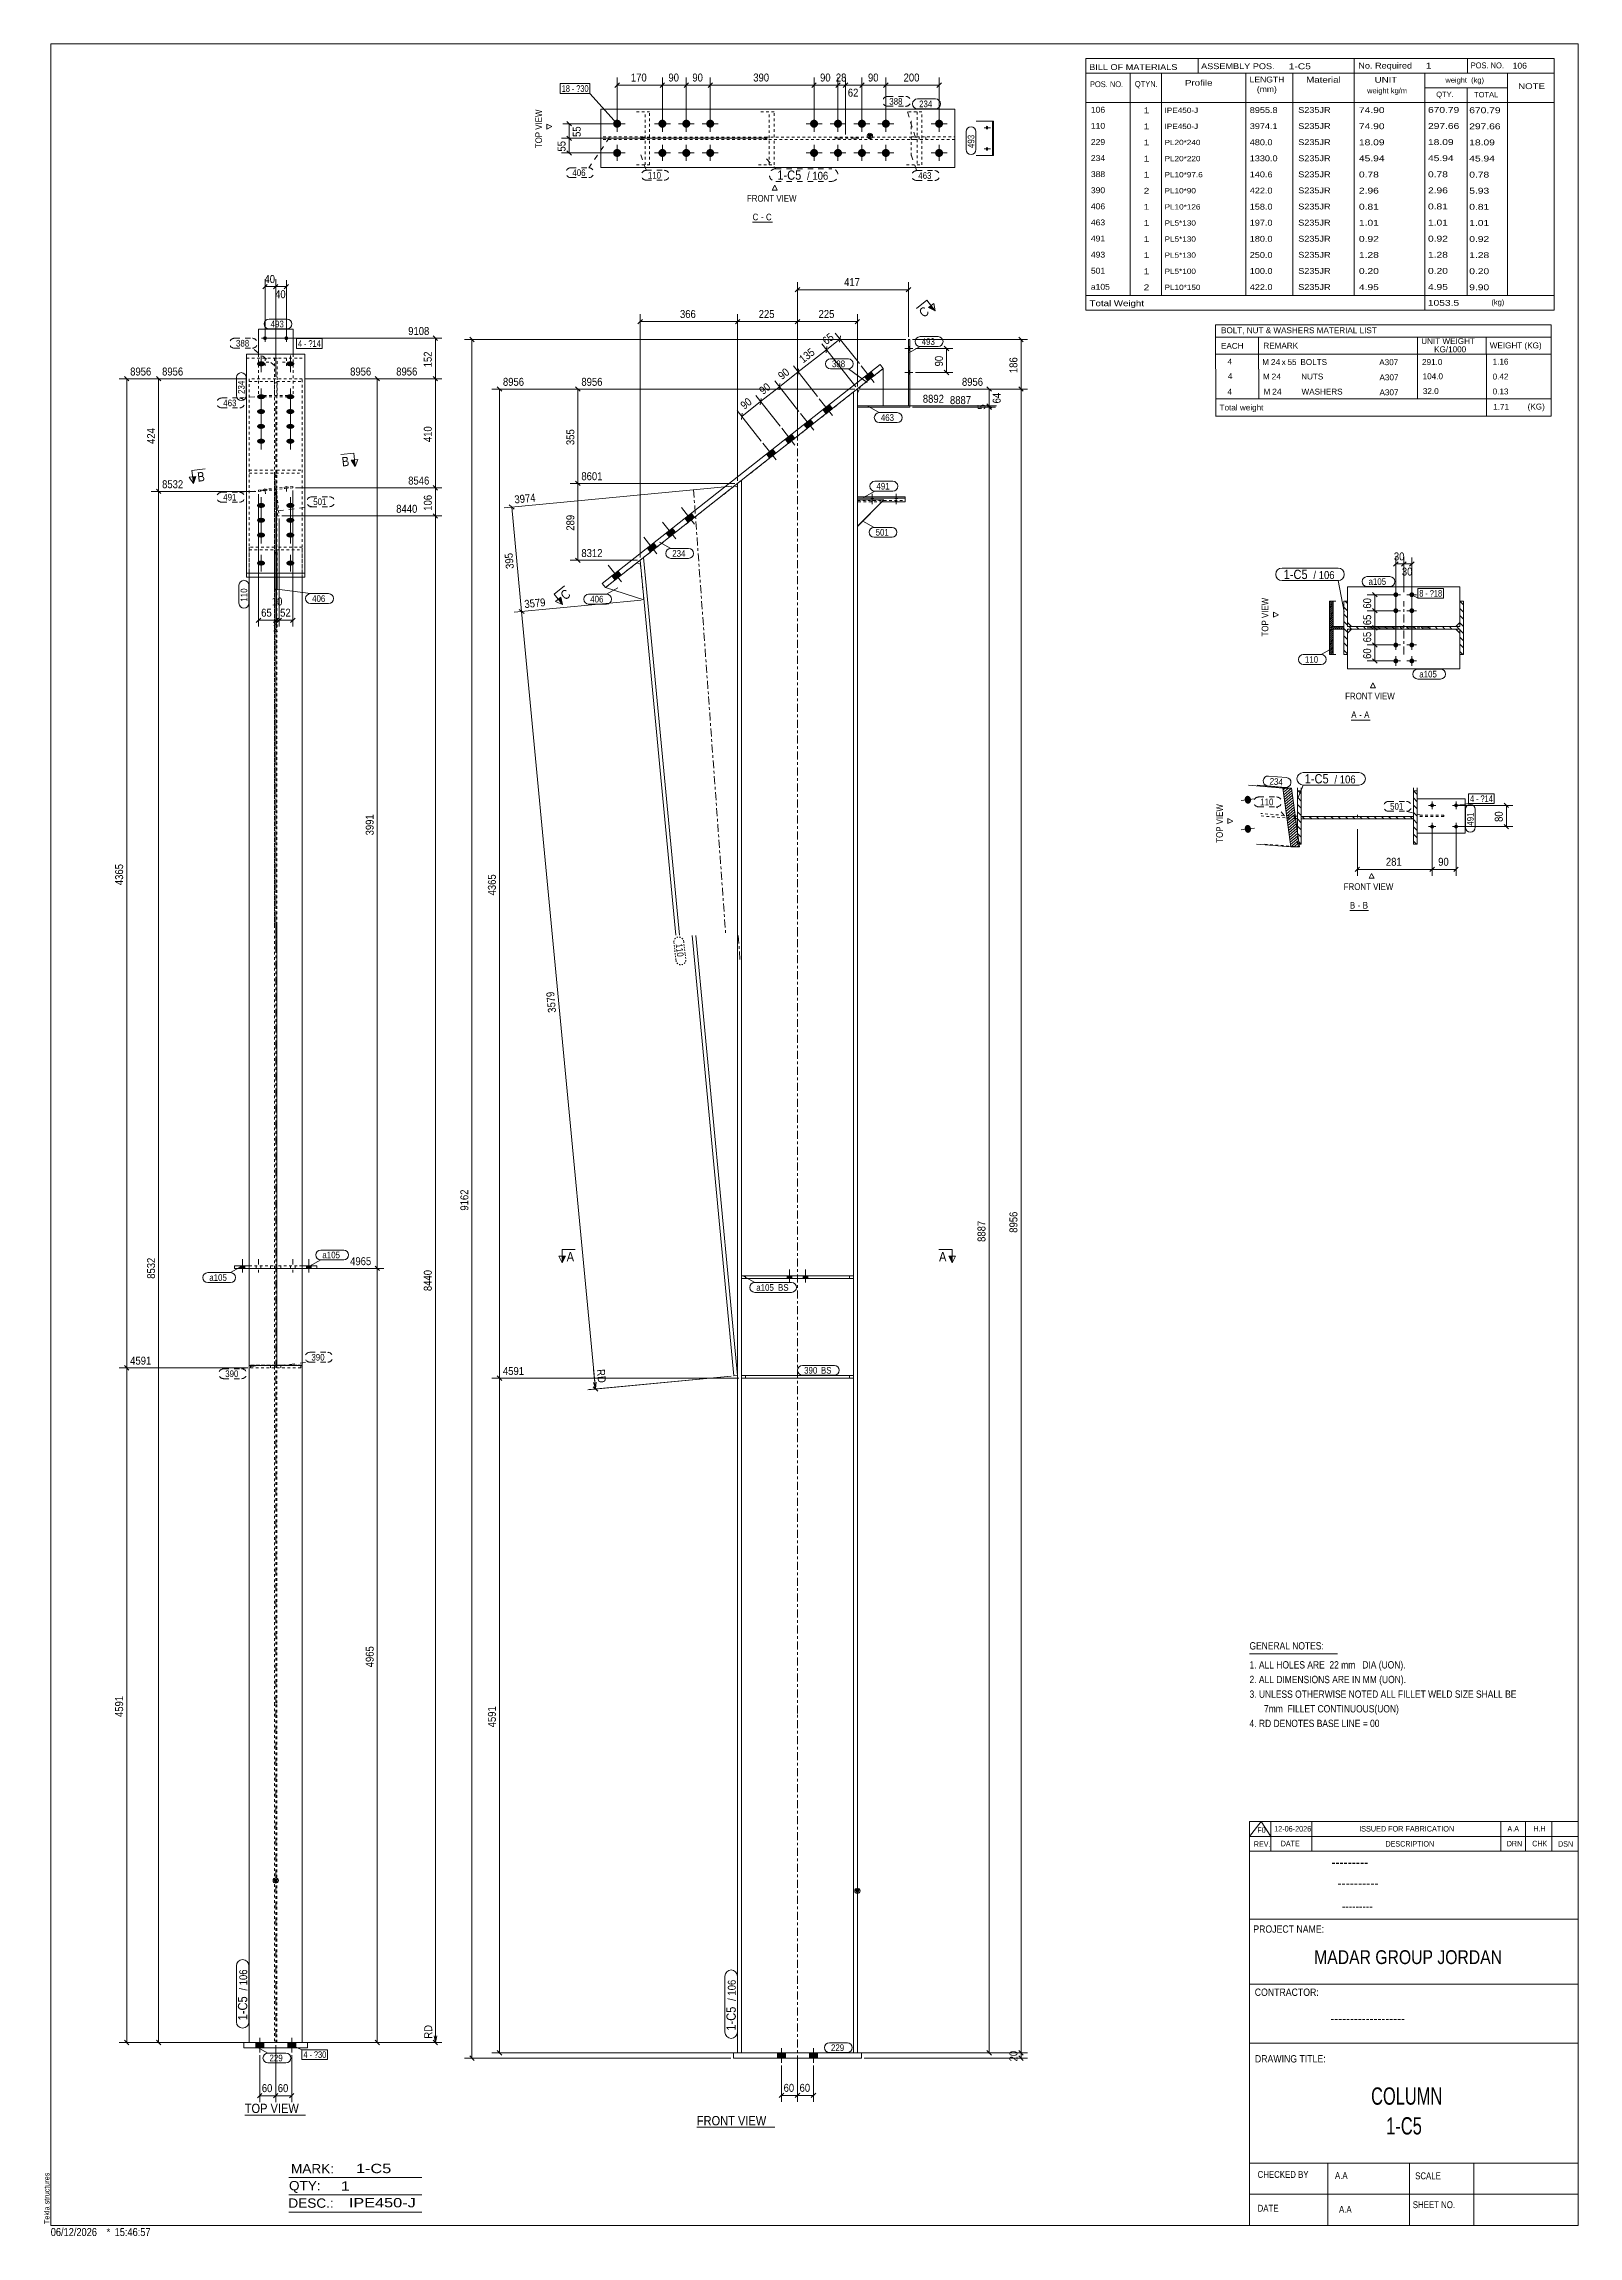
# Model space of a CAD drawing. Header units: millimetres. Extents: x 2 to 579, y 1 to 825.
import ezdxf

# ---------------------------------------------------------------- set-up
doc = ezdxf.new("R2010")
doc.units = ezdxf.units.MM
for name, pattern in [('XKITLINE00', [0]), ('XKITLINE01', [4, 1, -1, 1, -1]), ('XKITLINE02', [4, 2, -2]), ('XKITLINE03', [6, 3, -1, 1, -1]), ('XKITLINE04', [3, 0.5, -0.5, 0.5, -0.5, 0.5, -0.5])]:
    doc.linetypes.add(name, pattern=pattern)
for name, color, linetype, lineweight in [('Bolt', 3, 'Continuous', 0), ('BoltMark', 7, 'Continuous', 0), ('Dimensions', 7, 'Continuous', 0), ('DrawingSheet', 5, 'Continuous', 0), ('OtherObjectType', 7, 'Continuous', 0), ('Part', 2, 'Continuous', 0), ('PartMark', 7, 'Continuous', 0), ('Section', 6, 'Continuous', 0)]:
    doc.layers.add(name, color=color, linetype=linetype, lineweight=lineweight)
doc.styles.add('@ARIAL_UNICODE_MS_BOLD', font='ARIAL.TTF')
doc.styles.add('ARIAL', font='ARIAL.TTF')
doc.styles.add('ARIAL_NARROW', font='ARIALN.TTF')
doc.styles.add('COMIC_SANS_MS_BOLD', font='COMICBD.TTF')
doc.styles.add('SWIS721_EX_BT', font='ARIAL.TTF')
doc.styles.add('SWISSE', font='ARIAL.TTF')

# ---------------------------------------------------------------- blocks, each defined once
blk = doc.blocks.new('*A1')
at = {"layer": 'Part', "color": 7, "linetype": 'XKITLINE00', "lineweight": 0}
for p, q in [((492.37, 611.89), (490.97, 613.29)), ((492.37, 609.19), (490.97, 610.59)), ((492.37, 614.58), (491.47, 615.49)), ((535.97, 614.09), (534.57, 615.49)), ((535.97, 611.39), (534.57, 612.79)), ((535.97, 608.7), (534.57, 610.1)), ((492.37, 606.5), (490.97, 607.9)), ((492.37, 603.81), (490.97, 605.21)), ((492.37, 601.11), (490.97, 602.51)), ((493.84, 605.04), (492.94, 605.94)), ((496.53, 605.04), (495.63, 605.94)), ((499.23, 605.04), (498.33, 605.94)), ((501.92, 605.04), (501.02, 605.94)), ((504.61, 605.04), (503.71, 605.94)), ((507.31, 605.04), (506.41, 605.94)), ((510, 605.04), (509.1, 605.94)), ((512.7, 605.04), (511.8, 605.94)), ((515.39, 605.04), (514.49, 605.94)), ((518.08, 605.04), (517.18, 605.94)), ((520.78, 605.04), (519.88, 605.94)), ((523.47, 605.04), (522.57, 605.94)), ((526.17, 605.04), (525.27, 605.94)), ((528.86, 605.04), (527.96, 605.94)), ((531.55, 605.04), (530.65, 605.94)), ((534.25, 605.04), (533.35, 605.94)), ((535.97, 606.01), (534.57, 607.41)), ((535.97, 603.31), (534.57, 604.71)), ((535.97, 600.62), (534.57, 602.02)), ((492.37, 598.42), (490.97, 599.82)), ((492.37, 595.72), (490.97, 597.12)), ((535.97, 597.92), (534.57, 599.32)), ((535.72, 595.49), (534.57, 596.63))]:
    blk.add_line(p, q, dxfattribs=at)
blk = doc.blocks.new('*A2')
at = {"layer": 'Part', "color": 7, "linetype": 'XKITLINE00', "lineweight": 0}
for p, q in [((486.24, 615.49), (485.54, 614.79)), ((486.94, 615.46), (485.54, 614.06)), ((486.94, 614.73), (485.54, 613.32)), ((486.94, 614), (485.54, 612.59)), ((486.94, 613.26), (485.54, 611.86)), ((486.94, 612.53), (485.54, 611.13)), ((486.94, 611.8), (485.54, 610.39)), ((486.94, 611.07), (485.54, 609.66)), ((486.94, 610.33), (485.54, 608.93)), ((486.94, 609.6), (485.54, 608.19)), ((486.94, 608.87), (485.54, 607.46)), ((485.84, 607.04), (485.54, 606.73)), ((486.21, 606.67), (485.54, 606)), ((486.58, 606.3), (485.54, 605.26)), ((486.94, 605.94), (485.54, 604.53)), ((487.31, 605.57), (485.54, 603.8)), ((486.94, 604.47), (485.54, 603.07)), ((486.94, 603.74), (485.54, 602.33)), ((486.94, 603.01), (485.54, 601.6)), ((486.94, 602.27), (485.54, 600.87)), ((486.94, 608.14), (485.84, 607.04)), ((486.94, 607.4), (486.21, 606.67)), ((486.94, 606.67), (486.58, 606.3)), ((486.94, 605.94), (486.94, 605.94)), ((487.68, 605.94), (487.31, 605.57)), ((487.68, 605.21), (487.51, 605.04)), ((488.41, 605.94), (487.68, 605.21)), ((489.14, 605.94), (488.24, 605.04)), ((489.87, 605.94), (488.97, 605.04)), ((490.61, 605.94), (489.71, 605.04)), ((490.98, 605.57), (490.44, 605.04)), ((486.94, 601.54), (485.54, 600.14)), ((486.94, 600.81), (485.54, 599.4)), ((486.94, 600.08), (485.54, 598.67)), ((486.94, 599.34), (485.54, 597.94)), ((486.94, 598.61), (485.54, 597.21)), ((486.94, 597.88), (485.54, 596.47)), ((486.94, 597.15), (485.54, 595.74)), ((486.94, 596.41), (486.02, 595.49)), ((486.94, 595.68), (486.75, 595.49))]:
    blk.add_line(p, q, dxfattribs=at)
blk = doc.blocks.new('*A3')
at = {"layer": 'Part', "color": 7, "linetype": 'XKITLINE00', "lineweight": 0}
for p, q in [((468.94, 545.24), (468.15, 544.57)), ((470.11, 545.24), (468.27, 543.68)), ((471.29, 545.24), (468.38, 542.78)), ((471.41, 544.35), (468.5, 541.89)), ((471.29, 545.24), (471.29, 545.24)), ((471.53, 543.45), (468.62, 540.99)), ((471.65, 542.56), (468.74, 540.1)), ((471.76, 541.66), (468.86, 539.2)), ((471.88, 540.77), (468.98, 538.31)), ((472, 539.87), (469.1, 537.41)), ((472.12, 538.98), (469.22, 536.52)), ((472.24, 538.08), (469.34, 535.62)), ((472.36, 537.19), (469.46, 534.73)), ((472.48, 536.29), (469.58, 533.83)), ((472.6, 535.4), (469.69, 532.94)), ((472.72, 534.5), (469.81, 532.04)), ((472.84, 533.61), (469.93, 531.15)), ((472.95, 532.71), (470.05, 530.25)), ((473.07, 531.82), (470.17, 529.36)), ((473.19, 530.92), (470.29, 528.46)), ((473.31, 530.03), (470.41, 527.57)), ((473.43, 529.13), (470.53, 526.67)), ((473.55, 528.24), (470.65, 525.78)), ((473.67, 527.35), (470.77, 524.89)), ((473.79, 526.45), (470.88, 523.99)), ((473.91, 525.56), (471.03, 523.12)), ((474.03, 524.66), (472.21, 523.12)), ((474.15, 523.77), (473.38, 523.12))]:
    blk.add_line(p, q, dxfattribs=at)
blk = doc.blocks.new('*A4')
at = {"layer": 'Part', "color": 7, "linetype": 'XKITLINE00', "lineweight": 0}
for p, q in [((474.92, 543.09), (473.78, 544.24)), ((518.52, 542.84), (517.12, 544.24)), ((517.12, 544.24), (517.12, 544.24)), ((474.92, 540.38), (473.52, 541.78)), ((474.92, 537.67), (473.52, 539.07)), ((474.92, 534.96), (473.52, 536.36)), ((518.52, 540.13), (517.12, 541.53)), ((518.52, 537.42), (517.12, 538.82)), ((518.52, 534.71), (517.12, 536.11)), ((474.92, 532.25), (473.52, 533.65)), ((474.92, 529.55), (473.52, 530.95)), ((474.92, 526.84), (473.55, 528.21)), ((476.16, 533.73), (475.26, 534.63)), ((478.87, 533.73), (477.96, 534.63)), ((481.58, 533.73), (480.67, 534.63)), ((484.29, 533.73), (483.38, 534.63)), ((487, 533.73), (486.09, 534.63)), ((489.71, 533.73), (488.8, 534.63)), ((492.41, 533.73), (491.51, 534.63)), ((495.12, 533.73), (494.22, 534.63)), ((497.83, 533.73), (496.93, 534.63)), ((500.54, 533.73), (499.64, 534.63)), ((503.25, 533.73), (502.35, 534.63)), ((505.96, 533.73), (505.05, 534.63)), ((508.67, 533.73), (507.76, 534.63)), ((511.38, 533.73), (510.47, 534.63)), ((514.09, 533.73), (513.18, 534.63)), ((516.8, 533.73), (515.89, 534.63)), ((518.52, 532), (517.12, 533.4)), ((518.52, 529.29), (517.12, 530.69)), ((518.52, 526.58), (517.12, 527.98)), ((474.92, 524.13), (473.97, 525.08)), ((518.27, 524.12), (517.12, 525.27))]:
    blk.add_line(p, q, dxfattribs=at)
blk = doc.blocks.new('*A5')
at = {"layer": 'Bolt'}
for points in [[(312.07, 698.37), (310.83, 699.94), (313.18, 701.79), (314.42, 700.22)], [(312.07, 698.37), (310.83, 699.94), (313.18, 701.79), (314.42, 700.22)], [(296.36, 685.98), (295.12, 687.56), (297.48, 689.41), (298.72, 687.84)], [(296.36, 685.98), (295.12, 687.56), (297.48, 689.41), (298.72, 687.84)], [(282.22, 674.84), (280.99, 676.41), (283.34, 678.27), (284.58, 676.7)], [(282.22, 674.84), (280.99, 676.41), (283.34, 678.27), (284.58, 676.7)], [(289.29, 680.41), (288.05, 681.98), (290.41, 683.84), (291.65, 682.27)], [(289.29, 680.41), (288.05, 681.98), (290.41, 683.84), (291.65, 682.27)], [(275.16, 669.27), (273.92, 670.84), (276.27, 672.7), (277.51, 671.13)], [(275.16, 669.27), (273.92, 670.84), (276.27, 672.7), (277.51, 671.13)], [(237.46, 639.55), (236.22, 641.12), (238.58, 642.98), (239.82, 641.41)], [(237.46, 639.55), (236.22, 641.12), (238.58, 642.98), (239.82, 641.41)], [(244.53, 645.12), (243.29, 646.7), (245.65, 648.55), (246.89, 646.98)], [(244.53, 645.12), (243.29, 646.7), (245.65, 648.55), (246.89, 646.98)], [(230.39, 633.98), (229.16, 635.55), (231.51, 637.41), (232.75, 635.84)], [(230.39, 633.98), (229.16, 635.55), (231.51, 637.41), (232.75, 635.84)], [(217.04, 623.46), (215.8, 625.03), (218.16, 626.88), (219.4, 625.31)], [(217.04, 623.46), (215.8, 625.03), (218.16, 626.88), (219.4, 625.31)]]:
    blk.add_hatch(color=3, dxfattribs=at).paths.add_polyline_path(points, flags=17)
at = {"layer": 'Bolt', "color": 3, "linetype": 'XKITLINE00', "lineweight": 0}
for p, q in [((314.48, 697.72), (309.53, 704.01)), ((314.48, 697.72), (309.53, 704.01)), ((314.42, 700.22), (313.18, 701.79)), ((314.42, 700.22), (313.18, 701.79)), ((312.07, 698.37), (310.83, 699.94)), ((312.07, 698.37), (310.83, 699.94)), ((291.71, 679.77), (286.76, 686.05)), ((291.71, 679.77), (286.76, 686.05)), ((298.78, 685.34), (293.82, 691.63)), ((298.78, 685.34), (293.82, 691.63)), ((296.36, 685.98), (295.12, 687.56)), ((296.36, 685.98), (295.12, 687.56)), ((298.72, 687.84), (297.48, 689.41)), ((298.72, 687.84), (297.48, 689.41)), ((284.64, 674.2), (279.69, 680.48)), ((284.64, 674.2), (279.69, 680.48)), ((282.22, 674.84), (280.99, 676.41)), ((282.22, 674.84), (280.99, 676.41)), ((284.58, 676.7), (283.34, 678.27)), ((284.58, 676.7), (283.34, 678.27)), ((289.29, 680.41), (288.05, 681.98)), ((289.29, 680.41), (288.05, 681.98)), ((291.65, 682.27), (290.41, 683.84)), ((291.65, 682.27), (290.41, 683.84)), ((277.57, 668.63), (272.62, 674.91)), ((277.57, 668.63), (272.62, 674.91)), ((275.16, 669.27), (273.92, 670.84)), ((275.16, 669.27), (273.92, 670.84)), ((277.51, 671.13), (276.27, 672.7)), ((277.51, 671.13), (276.27, 672.7)), ((239.88, 638.91), (234.92, 645.19)), ((239.88, 638.91), (234.92, 645.19)), ((239.82, 641.41), (238.58, 642.98)), ((239.82, 641.41), (238.58, 642.98)), ((246.95, 644.48), (241.99, 650.77)), ((246.95, 644.48), (241.99, 650.77)), ((244.53, 645.12), (243.29, 646.7)), ((244.53, 645.12), (243.29, 646.7)), ((246.89, 646.98), (245.65, 648.55)), ((246.89, 646.98), (245.65, 648.55)), ((232.81, 633.34), (227.86, 639.62)), ((232.81, 633.34), (227.86, 639.62)), ((230.39, 633.98), (229.16, 635.55)), ((230.39, 633.98), (229.16, 635.55)), ((232.75, 635.84), (231.51, 637.41)), ((232.75, 635.84), (231.51, 637.41)), ((237.46, 639.55), (236.22, 641.12)), ((237.46, 639.55), (236.22, 641.12)), ((219.46, 622.81), (214.51, 629.1)), ((219.46, 622.81), (214.51, 629.1)), ((219.4, 625.31), (218.16, 626.88)), ((219.4, 625.31), (218.16, 626.88)), ((217.04, 623.46), (215.8, 625.03)), ((217.04, 623.46), (215.8, 625.03))]:
    blk.add_line(p, q, dxfattribs=at)
blk = doc.blocks.new('*A6')
at = {"layer": 'Bolt'}
for points in [[(327.32, 711.19), (327.82, 711.19), (327.82, 709.79), (327.32, 709.79)], [(327.32, 702.19), (327.82, 702.19), (327.82, 700.79), (327.32, 700.79)]]:
    blk.add_hatch(color=3, dxfattribs=at).paths.add_polyline_path(points, flags=17)
at = {"layer": 'Bolt', "color": 3, "linetype": 'XKITLINE00', "lineweight": 0}
for p, q in [((325.98, 710.49), (328.98, 710.49)), ((327.32, 711.19), (327.82, 711.19)), ((327.32, 709.79), (327.82, 709.79)), ((325.98, 701.49), (328.98, 701.49)), ((327.32, 702.19), (327.82, 702.19)), ((327.32, 700.79), (327.82, 700.79))]:
    blk.add_line(p, q, dxfattribs=at)
blk = doc.blocks.new('*A7')
at = {"layer": 'Bolt'}
for points in [[(327.32, 711.19), (327.82, 711.19), (327.82, 709.79), (327.32, 709.79)], [(327.32, 702.19), (327.82, 702.19), (327.82, 700.79), (327.32, 700.79)]]:
    blk.add_hatch(color=3, dxfattribs=at).paths.add_polyline_path(points, flags=17)
at = {"layer": 'Bolt', "color": 3, "linetype": 'XKITLINE00', "lineweight": 0}
for p, q in [((325.98, 710.49), (328.98, 710.49)), ((327.32, 711.19), (327.82, 711.19)), ((327.32, 709.79), (327.82, 709.79)), ((325.98, 701.49), (328.98, 701.49)), ((327.32, 702.19), (327.82, 702.19)), ((327.32, 700.79), (327.82, 700.79))]:
    blk.add_line(p, q, dxfattribs=at)
blk = doc.blocks.new('*A8')
at = {"layer": 'Bolt'}
for points in [[(281.12, 69.86), (281.12, 67.86), (278.12, 67.86), (278.12, 69.86)], [(281.12, 69.86), (281.12, 67.86), (278.12, 67.86), (278.12, 69.86)], [(293.12, 69.86), (293.12, 67.86), (290.12, 67.86), (290.12, 69.86)], [(293.12, 69.86), (293.12, 67.86), (290.12, 67.86), (290.12, 69.86)]]:
    blk.add_hatch(color=3, dxfattribs=at).paths.add_polyline_path(points, flags=17)
at = {"layer": 'Bolt', "color": 3, "linetype": 'XKITLINE00', "lineweight": 0}
for p, q in [((278.12, 69.86), (278.12, 67.86)), ((278.12, 69.86), (278.12, 67.86)), ((279.62, 71.61), (279.62, 66.11)), ((279.62, 71.61), (279.62, 66.11)), ((281.12, 69.86), (281.12, 67.86)), ((281.12, 69.86), (281.12, 67.86)), ((290.12, 69.86), (290.12, 67.86)), ((290.12, 69.86), (290.12, 67.86)), ((291.62, 71.61), (291.62, 66.11)), ((291.62, 71.61), (291.62, 66.11)), ((293.12, 69.86), (293.12, 67.86)), ((293.12, 69.86), (293.12, 67.86))]:
    blk.add_line(p, q, dxfattribs=at)
blk = doc.blocks.new('*A9')
at = {"layer": 'Bolt'}
for points in [[(281.72, 360.86), (281.72, 361.86), (283.52, 361.86), (283.52, 360.86)], [(281.72, 360.86), (281.72, 361.86), (283.52, 361.86), (283.52, 360.86)], [(287.72, 360.86), (287.72, 361.86), (289.52, 361.86), (289.52, 360.86)], [(287.72, 360.86), (287.72, 361.86), (289.52, 361.86), (289.52, 360.86)]]:
    blk.add_hatch(color=3, dxfattribs=at).paths.add_polyline_path(points, flags=17)
at = {"layer": 'Bolt', "color": 3, "linetype": 'XKITLINE00', "lineweight": 0}
for p, q in [((282.62, 364.36), (282.62, 359.36)), ((282.62, 364.36), (282.62, 359.36)), ((288.62, 364.36), (288.62, 359.36)), ((288.62, 364.36), (288.62, 359.36)), ((281.72, 361.86), (281.72, 360.86)), ((281.72, 361.86), (281.72, 360.86)), ((283.52, 361.86), (283.52, 360.86)), ((283.52, 361.86), (283.52, 360.86)), ((287.72, 361.86), (287.72, 360.86)), ((287.72, 361.86), (287.72, 360.86)), ((289.52, 361.86), (289.52, 360.86)), ((289.52, 361.86), (289.52, 360.86))]:
    blk.add_line(p, q, dxfattribs=at)
blk = doc.blocks.new('*A10')
at = {"layer": 'Bolt', "color": 3, "linetype": 'XKITLINE02', "lineweight": 0}
for p, q in [((282.62, 364.36), (282.62, 359.36)), ((282.62, 364.36), (282.62, 359.36)), ((288.62, 364.36), (288.62, 359.36)), ((288.62, 364.36), (288.62, 359.36)), ((281.72, 361.86), (281.72, 360.86)), ((281.72, 361.86), (281.72, 360.86)), ((283.52, 361.86), (283.52, 360.86)), ((283.52, 361.86), (283.52, 360.86)), ((287.72, 361.86), (287.72, 360.86)), ((287.72, 361.86), (287.72, 360.86)), ((289.52, 361.86), (289.52, 360.86)), ((289.52, 361.86), (289.52, 360.86))]:
    blk.add_line(p, q, dxfattribs=at)
blk = doc.blocks.new('*A11')
at = {"layer": 'Bolt'}
for points in [[(313.76, 654.08), (313.79, 654.08), (313.83, 654.08), (313.86, 654.08), (313.89, 654.08), (313.93, 654.07), (313.96, 654.07), (313.99, 654.07), (314.02, 654.07), (314.05, 654.07), (314.08, 654.07), (314.11, 654.07), (314.14, 654.06), (314.17, 654.06), (314.19, 654.06), (314.22, 654.06), (314.24, 654.05), (314.26, 654.05), (314.29, 654.05), (314.31, 654.04), (314.32, 654.04), (314.34, 654.04), (314.36, 654.04), (314.37, 654.03), (314.38, 654.03), (314.39, 654.03), (314.4, 654.02), (314.41, 654.02), (314.42, 654.01), (314.42, 654.01), (314.42, 654.01), (314.42, 654), (314.42, 654), (314.42, 654), (314.42, 653.99), (314.41, 653.99), (314.4, 653.99), (314.39, 653.98), (314.38, 653.98), (314.37, 653.98), (314.36, 653.97), (314.34, 653.97), (314.32, 653.97), (314.31, 653.96), (314.29, 653.96), (314.26, 653.96), (314.24, 653.95), (314.22, 653.95), (314.19, 653.95), (314.17, 653.95), (314.14, 653.95), (314.11, 653.94), (314.08, 653.94), (314.05, 653.94), (314.02, 653.94), (313.99, 653.94), (313.96, 653.93), (313.93, 653.93), (313.89, 653.93), (313.86, 653.93), (313.83, 653.93), (313.79, 653.93), (313.76, 653.93), (313.72, 653.93), (313.69, 653.93), (313.65, 653.93), (313.62, 653.93), (313.59, 653.93), (313.55, 653.93), (313.52, 653.93), (313.49, 653.93), (313.46, 653.94), (313.42, 653.94), (313.39, 653.94), (313.36, 653.94), (313.33, 653.94), (313.31, 653.95), (313.28, 653.95), (313.25, 653.95), (313.23, 653.95), (313.2, 653.95), (313.18, 653.96), (313.16, 653.96), (313.14, 653.96), (313.12, 653.97), (313.11, 653.97), (313.09, 653.97), (313.08, 653.98), (313.06, 653.98), (313.05, 653.98), (313.04, 653.99), (313.04, 653.99), (313.03, 653.99), (313.03, 654), (313.02, 654), (313.02, 654), (313.02, 654.01), (313.03, 654.01), (313.03, 654.01), (313.04, 654.02), (313.04, 654.02), (313.05, 654.03), (313.06, 654.03), (313.08, 654.03), (313.09, 654.04), (313.11, 654.04), (313.12, 654.04), (313.14, 654.04), (313.16, 654.05), (313.18, 654.05), (313.2, 654.05), (313.23, 654.06), (313.25, 654.06), (313.28, 654.06), (313.31, 654.06), (313.33, 654.07), (313.36, 654.07), (313.39, 654.07), (313.42, 654.07), (313.46, 654.07), (313.49, 654.07), (313.52, 654.07), (313.55, 654.08), (313.59, 654.08), (313.62, 654.08), (313.65, 654.08), (313.69, 654.08), (313.72, 654.08)], [(313.76, 653.24), (313.79, 653.24), (313.83, 653.24), (313.86, 653.24), (313.89, 653.24), (313.93, 653.24), (313.96, 653.23), (313.99, 653.23), (314.02, 653.23), (314.05, 653.23), (314.08, 653.23), (314.11, 653.23), (314.14, 653.22), (314.17, 653.22), (314.19, 653.22), (314.22, 653.22), (314.24, 653.21), (314.26, 653.21), (314.29, 653.21), (314.31, 653.21), (314.32, 653.2), (314.34, 653.2), (314.36, 653.2), (314.37, 653.19), (314.38, 653.19), (314.39, 653.19), (314.4, 653.18), (314.41, 653.18), (314.42, 653.18), (314.42, 653.17), (314.42, 653.17), (314.42, 653.17), (314.42, 653.16), (314.42, 653.16), (314.42, 653.15), (314.41, 653.15), (314.4, 653.15), (314.39, 653.14), (314.38, 653.14), (314.37, 653.14), (314.36, 653.13), (314.34, 653.13), (314.32, 653.13), (314.31, 653.12), (314.29, 653.12), (314.26, 653.12), (314.24, 653.12), (314.22, 653.11), (314.19, 653.11), (314.17, 653.11), (314.14, 653.11), (314.11, 653.1), (314.08, 653.1), (314.05, 653.1), (314.02, 653.1), (313.99, 653.1), (313.96, 653.1), (313.93, 653.09), (313.89, 653.09), (313.86, 653.09), (313.83, 653.09), (313.79, 653.09), (313.76, 653.09), (313.72, 653.09), (313.69, 653.09), (313.65, 653.09), (313.62, 653.09), (313.59, 653.09), (313.55, 653.09), (313.52, 653.09), (313.49, 653.1), (313.46, 653.1), (313.42, 653.1), (313.39, 653.1), (313.36, 653.1), (313.33, 653.1), (313.31, 653.11), (313.28, 653.11), (313.25, 653.11), (313.23, 653.11), (313.2, 653.12), (313.18, 653.12), (313.16, 653.12), (313.14, 653.12), (313.12, 653.13), (313.11, 653.13), (313.09, 653.13), (313.08, 653.14), (313.06, 653.14), (313.05, 653.14), (313.04, 653.15), (313.04, 653.15), (313.03, 653.15), (313.03, 653.16), (313.02, 653.16), (313.02, 653.17), (313.02, 653.17), (313.03, 653.17), (313.03, 653.18), (313.04, 653.18), (313.04, 653.18), (313.05, 653.19), (313.06, 653.19), (313.08, 653.19), (313.09, 653.2), (313.11, 653.2), (313.12, 653.2), (313.14, 653.21), (313.16, 653.21), (313.18, 653.21), (313.2, 653.21), (313.23, 653.22), (313.25, 653.22), (313.28, 653.22), (313.31, 653.22), (313.33, 653.23), (313.36, 653.23), (313.39, 653.23), (313.42, 653.23), (313.46, 653.23), (313.49, 653.23), (313.52, 653.24), (313.55, 653.24), (313.59, 653.24), (313.62, 653.24), (313.65, 653.24), (313.69, 653.24), (313.72, 653.24)], [(322.76, 654.08), (322.79, 654.08), (322.83, 654.08), (322.86, 654.08), (322.89, 654.08), (322.93, 654.07), (322.96, 654.07), (322.99, 654.07), (323.02, 654.07), (323.05, 654.07), (323.08, 654.07), (323.11, 654.07), (323.14, 654.06), (323.17, 654.06), (323.19, 654.06), (323.22, 654.06), (323.24, 654.05), (323.26, 654.05), (323.29, 654.05), (323.31, 654.04), (323.32, 654.04), (323.34, 654.04), (323.36, 654.04), (323.37, 654.03), (323.38, 654.03), (323.39, 654.03), (323.4, 654.02), (323.41, 654.02), (323.42, 654.01), (323.42, 654.01), (323.42, 654.01), (323.42, 654), (323.42, 654), (323.42, 654), (323.42, 653.99), (323.41, 653.99), (323.4, 653.99), (323.39, 653.98), (323.38, 653.98), (323.37, 653.98), (323.36, 653.97), (323.34, 653.97), (323.32, 653.97), (323.31, 653.96), (323.29, 653.96), (323.26, 653.96), (323.24, 653.95), (323.22, 653.95), (323.19, 653.95), (323.17, 653.95), (323.14, 653.95), (323.11, 653.94), (323.08, 653.94), (323.05, 653.94), (323.02, 653.94), (322.99, 653.94), (322.96, 653.93), (322.93, 653.93), (322.89, 653.93), (322.86, 653.93), (322.83, 653.93), (322.79, 653.93), (322.76, 653.93), (322.72, 653.93), (322.69, 653.93), (322.65, 653.93), (322.62, 653.93), (322.59, 653.93), (322.55, 653.93), (322.52, 653.93), (322.49, 653.93), (322.46, 653.94), (322.42, 653.94), (322.39, 653.94), (322.36, 653.94), (322.33, 653.94), (322.31, 653.95), (322.28, 653.95), (322.25, 653.95), (322.23, 653.95), (322.2, 653.95), (322.18, 653.96), (322.16, 653.96), (322.14, 653.96), (322.12, 653.97), (322.11, 653.97), (322.09, 653.97), (322.08, 653.98), (322.06, 653.98), (322.05, 653.98), (322.04, 653.99), (322.04, 653.99), (322.03, 653.99), (322.03, 654), (322.02, 654), (322.02, 654), (322.02, 654.01), (322.03, 654.01), (322.03, 654.01), (322.04, 654.02), (322.04, 654.02), (322.05, 654.03), (322.06, 654.03), (322.08, 654.03), (322.09, 654.04), (322.11, 654.04), (322.12, 654.04), (322.14, 654.04), (322.16, 654.05), (322.18, 654.05), (322.2, 654.05), (322.23, 654.06), (322.25, 654.06), (322.28, 654.06), (322.31, 654.06), (322.33, 654.07), (322.36, 654.07), (322.39, 654.07), (322.42, 654.07), (322.46, 654.07), (322.49, 654.07), (322.52, 654.07), (322.55, 654.08), (322.59, 654.08), (322.62, 654.08), (322.65, 654.08), (322.69, 654.08), (322.72, 654.08)], [(322.76, 653.24), (322.79, 653.24), (322.83, 653.24), (322.86, 653.24), (322.89, 653.24), (322.93, 653.24), (322.96, 653.23), (322.99, 653.23), (323.02, 653.23), (323.05, 653.23), (323.08, 653.23), (323.11, 653.23), (323.14, 653.22), (323.17, 653.22), (323.19, 653.22), (323.22, 653.22), (323.24, 653.21), (323.26, 653.21), (323.29, 653.21), (323.31, 653.21), (323.32, 653.2), (323.34, 653.2), (323.36, 653.2), (323.37, 653.19), (323.38, 653.19), (323.39, 653.19), (323.4, 653.18), (323.41, 653.18), (323.42, 653.18), (323.42, 653.17), (323.42, 653.17), (323.42, 653.17), (323.42, 653.16), (323.42, 653.16), (323.42, 653.15), (323.41, 653.15), (323.4, 653.15), (323.39, 653.14), (323.38, 653.14), (323.37, 653.14), (323.36, 653.13), (323.34, 653.13), (323.32, 653.13), (323.31, 653.12), (323.29, 653.12), (323.26, 653.12), (323.24, 653.12), (323.22, 653.11), (323.19, 653.11), (323.17, 653.11), (323.14, 653.11), (323.11, 653.1), (323.08, 653.1), (323.05, 653.1), (323.02, 653.1), (322.99, 653.1), (322.96, 653.1), (322.93, 653.09), (322.89, 653.09), (322.86, 653.09), (322.83, 653.09), (322.79, 653.09), (322.76, 653.09), (322.72, 653.09), (322.69, 653.09), (322.65, 653.09), (322.62, 653.09), (322.59, 653.09), (322.55, 653.09), (322.52, 653.09), (322.49, 653.1), (322.46, 653.1), (322.42, 653.1), (322.39, 653.1), (322.36, 653.1), (322.33, 653.1), (322.31, 653.11), (322.28, 653.11), (322.25, 653.11), (322.23, 653.11), (322.2, 653.12), (322.18, 653.12), (322.16, 653.12), (322.14, 653.12), (322.12, 653.13), (322.11, 653.13), (322.09, 653.13), (322.08, 653.14), (322.06, 653.14), (322.05, 653.14), (322.04, 653.15), (322.04, 653.15), (322.03, 653.15), (322.03, 653.16), (322.02, 653.16), (322.02, 653.17), (322.02, 653.17), (322.03, 653.17), (322.03, 653.18), (322.04, 653.18), (322.04, 653.18), (322.05, 653.19), (322.06, 653.19), (322.08, 653.19), (322.09, 653.2), (322.11, 653.2), (322.12, 653.2), (322.14, 653.21), (322.16, 653.21), (322.18, 653.21), (322.2, 653.21), (322.23, 653.22), (322.25, 653.22), (322.28, 653.22), (322.31, 653.22), (322.33, 653.23), (322.36, 653.23), (322.39, 653.23), (322.42, 653.23), (322.46, 653.23), (322.49, 653.23), (322.52, 653.24), (322.55, 653.24), (322.59, 653.24), (322.62, 653.24), (322.65, 653.24), (322.69, 653.24), (322.72, 653.24)]]:
    blk.add_hatch(color=3, dxfattribs=at).paths.add_polyline_path(points, flags=17)
at = {"layer": 'Bolt', "color": 3, "linetype": 'XKITLINE00', "lineweight": 0}
for p, q in [((313.72, 652.85), (313.72, 655.84)), ((313.72, 652.01), (313.72, 655)), ((322.72, 652.85), (322.72, 655.84)), ((322.72, 652.01), (322.72, 655))]:
    blk.add_line(p, q, dxfattribs=at)
blk = doc.blocks.new('*A12')
at = {"layer": 'Part', "color": 2, "linetype": 'XKITLINE00', "lineweight": 0}
for p, q in [((316.64, 704.52), (212.2, 622.18)), ((213.43, 620.61), (317.88, 702.95)), ((317.88, 702.95), (316.64, 704.52)), ((212.2, 622.18), (213.43, 620.61))]:
    blk.add_line(p, q, dxfattribs=at)
blk = doc.blocks.new('*A13')
at = {"layer": 'Part'}
blk.add_hatch(color=2, dxfattribs=at).paths.add_polyline_path([(307.32, 131.26), (308.92, 131.26), (308.12, 129.86)], flags=17)
at = {"layer": 'Part', "color": 7, "linetype": 'XKITLINE01', "lineweight": 0}
for p, q in [((308.12, 695.26), (263.12, 659.78)), ((264.52, 361.86), (264.52, 360.86)), ((306.72, 361.86), (306.72, 360.86)), ((263.12, 69.86), (308.12, 69.86))]:
    blk.add_line(p, q, dxfattribs=at)
at = {"layer": 'Part', "color": 2, "linetype": 'XKITLINE00', "lineweight": 0}
for p, q in [((306.72, 694.16), (306.72, 489.96)), ((308.12, 489.96), (308.12, 695.26)), ((263.12, 659.78), (263.12, 489.96)), ((264.52, 660.89), (264.52, 489.96)), ((263.12, 489.86), (263.12, 197.46)), ((264.52, 489.86), (264.52, 361.86)), ((306.72, 489.86), (306.72, 361.86)), ((308.12, 197.46), (308.12, 489.86)), ((264.52, 360.86), (264.52, 197.46)), ((306.72, 360.86), (306.72, 197.46)), ((263.12, 197.36), (263.12, 69.86)), ((264.52, 197.36), (264.52, 69.86)), ((306.72, 197.36), (306.72, 69.86)), ((308.12, 69.86), (308.12, 197.36)), ((308.12, 129.86), (307.32, 131.26)), ((307.32, 131.26), (308.92, 131.26)), ((308.92, 131.26), (308.12, 129.86))]:
    blk.add_line(p, q, dxfattribs=at)
at = {"layer": 'Part', "color": 7, "linetype": 'XKITLINE03', "lineweight": 0}
for p, q in [((285.62, 489.96), (285.62, 687.52)), ((285.62, 197.46), (285.62, 489.86)), ((285.62, 59.86), (285.62, 197.36))]:
    blk.add_line(p, q, dxfattribs=at)
at = {"layer": 'Part', "color": 2, "linetype": 'XKITLINE00', "lineweight": 0}
blk.add_circle((308.12, 130.76), 1, dxfattribs=at)
blk = doc.blocks.new('*A14')
at = {"layer": 'Part', "color": 2, "linetype": 'XKITLINE00', "lineweight": 0}
for p, q in [((327.82, 688.89), (308.12, 688.89)), ((308.12, 688.39), (327.82, 688.39)), ((327.82, 688.39), (327.82, 688.89))]:
    blk.add_line(p, q, dxfattribs=at)
at = {"layer": 'Part', "color": 7, "linetype": 'XKITLINE01', "lineweight": 0}
blk.add_line((308.12, 688.89), (308.12, 688.39), dxfattribs=at)
blk = doc.blocks.new('*A15')
at = {"layer": 'Part', "color": 2, "linetype": 'XKITLINE00', "lineweight": 0}
for p, q in [((327.82, 713.89), (327.32, 713.89)), ((327.32, 713.89), (327.32, 688.89)), ((327.82, 688.89), (327.82, 713.89)), ((327.32, 688.89), (327.82, 688.89))]:
    blk.add_line(p, q, dxfattribs=at)
blk = doc.blocks.new('*A16')
at = {"layer": 'Part', "color": 7, "linetype": 'XKITLINE01', "lineweight": 0}
for p, q in [((309.3, 696.19), (317.88, 702.95)), ((308.12, 688.89), (308.12, 693.76)), ((317.88, 688.89), (308.12, 688.89))]:
    blk.add_line(p, q, dxfattribs=at)
at = {"layer": 'Part', "color": 2, "linetype": 'XKITLINE00', "lineweight": 0}
for p, q in [((317.88, 702.95), (317.88, 688.89)), ((308.12, 693.76), (309.3, 696.19))]:
    blk.add_line(p, q, dxfattribs=at)
blk = doc.blocks.new('*A17')
at = {"layer": 'Part', "color": 2, "linetype": 'XKITLINE00', "lineweight": 0}
for p, q in [((309.62, 69.86), (261.62, 69.86)), ((261.62, 69.86), (261.62, 67.86)), ((309.62, 67.86), (261.62, 67.86)), ((309.62, 69.86), (309.62, 67.86))]:
    blk.add_line(p, q, dxfattribs=at)
blk = doc.blocks.new('*A18')
at = {"layer": 'Part', "color": 7, "linetype": 'XKITLINE01', "lineweight": 0}
for p, q in [((306.72, 324.46), (264.52, 324.46)), ((264.52, 324.46), (264.52, 323.46)), ((264.52, 323.46), (306.72, 323.46)), ((266.02, 323.46), (266.02, 324.46)), ((305.22, 323.46), (305.22, 324.46)), ((306.72, 323.46), (306.72, 324.46))]:
    blk.add_line(p, q, dxfattribs=at)
blk = doc.blocks.new('*A19')
at = {"layer": 'Part', "color": 2, "linetype": 'XKITLINE00', "lineweight": 0}
for p, q in [((264.52, 324.46), (306.72, 324.46)), ((264.52, 323.46), (306.72, 323.46))]:
    blk.add_line(p, q, dxfattribs=at)
at = {"layer": 'Part', "color": 7, "linetype": 'XKITLINE01', "lineweight": 0}
for p, q in [((264.52, 324.46), (264.52, 323.46)), ((266.02, 323.46), (266.02, 324.46)), ((305.22, 324.46), (305.22, 323.46)), ((306.72, 323.46), (306.72, 324.46))]:
    blk.add_line(p, q, dxfattribs=at)
blk = doc.blocks.new('*A20')
at = {"layer": 'Part', "color": 7, "linetype": 'XKITLINE01', "lineweight": 0}
for p, q in [((226.48, 630.89), (261.96, 658.87)), ((261.96, 658.87), (263.13, 658.31)), ((263.12, 489.96), (263.12, 658.31)), ((263.13, 658.31), (263.12, 658.31)), ((263.13, 489.96), (263.13, 658.31)), ((263.12, 324.46), (263.12, 489.86)), ((263.12, 324.46), (263.13, 489.86))]:
    blk.add_line(p, q, dxfattribs=at)
at = {"layer": 'Part', "color": 7, "linetype": 'XKITLINE03', "lineweight": 0}
for p, q in [((246.56, 657.42), (258.67, 489.96)), ((263.36, 489.86), (264.07, 479.99))]:
    blk.add_line(p, q, dxfattribs=at)
at = {"layer": 'Part', "color": 2, "linetype": 'XKITLINE00', "lineweight": 0}
for p, q in [((263.12, 658.31), (261.96, 658.87)), ((239.86, 489.96), (226.48, 630.89)), ((227.78, 631.92), (241.27, 489.96)), ((261.73, 324.33), (246.01, 489.86)), ((247.42, 489.86), (263.12, 324.46)), ((263.12, 324.46), (261.73, 324.33))]:
    blk.add_line(p, q, dxfattribs=at)
blk = doc.blocks.new('*A21')
at = {"layer": 'Part', "color": 7, "linetype": 'XKITLINE01', "lineweight": 0}
for p, q in [((225.3, 629.96), (213.43, 620.61)), ((227.89, 615.96), (226.62, 629.4))]:
    blk.add_line(p, q, dxfattribs=at)
at = {"layer": 'Part', "color": 2, "linetype": 'XKITLINE00', "lineweight": 0}
for p, q in [((226.62, 629.4), (225.3, 629.96)), ((227.89, 615.96), (213.43, 620.61))]:
    blk.add_line(p, q, dxfattribs=at)
blk = doc.blocks.new('*A22')
at = {"layer": 'Part', "color": 2, "linetype": 'XKITLINE00', "lineweight": 0}
for p, q in [((264.52, 361.86), (306.72, 361.86)), ((264.52, 361.86), (264.52, 360.86)), ((264.52, 360.86), (306.72, 360.86)), ((306.72, 360.86), (306.72, 361.86))]:
    blk.add_line(p, q, dxfattribs=at)
at = {"layer": 'Part', "color": 7, "linetype": 'XKITLINE01', "lineweight": 0}
for p, q in [((266.02, 360.86), (266.02, 361.86)), ((305.22, 360.86), (305.22, 361.86))]:
    blk.add_line(p, q, dxfattribs=at)
blk = doc.blocks.new('*A23')
at = {"layer": 'Part', "color": 7, "linetype": 'XKITLINE01', "lineweight": 0}
for p, q in [((306.72, 361.86), (264.52, 361.86)), ((264.52, 360.86), (264.52, 361.86)), ((306.72, 360.86), (264.52, 360.86)), ((266.02, 361.86), (266.02, 360.86)), ((305.22, 360.86), (305.22, 361.86)), ((306.72, 361.86), (306.72, 360.86))]:
    blk.add_line(p, q, dxfattribs=at)
blk = doc.blocks.new('*A24')
at = {"layer": 'Part', "color": 2, "linetype": 'XKITLINE00', "lineweight": 0}
for p, q in [((308.12, 654.76), (326.12, 654.76)), ((308.12, 654.27), (326.12, 654.27)), ((326.12, 652.9), (317.46, 652.9)), ((326.12, 654.76), (326.12, 652.9))]:
    blk.add_line(p, q, dxfattribs=at)
at = {"layer": 'Part', "color": 7, "linetype": 'XKITLINE01', "lineweight": 0}
for p, q in [((308.12, 654.76), (308.12, 652.9)), ((308.12, 653.4), (326.12, 653.4)), ((317.46, 652.9), (308.12, 652.9))]:
    blk.add_line(p, q, dxfattribs=at)
blk = doc.blocks.new('*A25')
at = {"layer": 'Part', "color": 2, "linetype": 'XKITLINE00', "lineweight": 0}
for p, q in [((308.12, 643.67), (318.12, 653.61)), ((318.12, 653.61), (308.12, 653.61)), ((318.12, 653.56), (308.12, 643.61)), ((318.12, 653.61), (318.12, 653.56))]:
    blk.add_line(p, q, dxfattribs=at)
at = {"layer": 'Part', "color": 7, "linetype": 'XKITLINE01', "lineweight": 0}
for p, q in [((308.12, 653.61), (308.12, 643.61)), ((308.12, 653.56), (318.12, 653.56))]:
    blk.add_line(p, q, dxfattribs=at)
blk = doc.blocks.new('*A26')
at = {"layer": 'Bolt'}
for points in [[(83.99, 703.81), (83.95, 703.81), (83.91, 703.81), (83.88, 703.81), (83.84, 703.82), (83.81, 703.82), (83.77, 703.82), (83.73, 703.83), (83.7, 703.83), (83.66, 703.84), (83.63, 703.84), (83.59, 703.85), (83.55, 703.86), (83.52, 703.86), (83.49, 703.87), (83.45, 703.88), (83.42, 703.89), (83.38, 703.9), (83.35, 703.91), (83.32, 703.92), (83.29, 703.93), (83.25, 703.94), (83.22, 703.95), (83.19, 703.97), (83.16, 703.98), (83.13, 703.99), (83.1, 704.01), (83.07, 704.02), (83.05, 704.03), (83.02, 704.05), (82.99, 704.07), (82.96, 704.08), (82.94, 704.1), (82.91, 704.11), (82.89, 704.13), (82.87, 704.15), (82.84, 704.17), (82.82, 704.18), (82.8, 704.2), (82.78, 704.22), (82.76, 704.24), (82.74, 704.26), (82.72, 704.28), (82.7, 704.3), (82.69, 704.32), (82.67, 704.34), (82.65, 704.36), (82.64, 704.38), (82.63, 704.4), (82.61, 704.42), (82.6, 704.45), (82.59, 704.47), (82.58, 704.49), (82.57, 704.51), (82.56, 704.53), (82.55, 704.56), (82.55, 704.58), (82.54, 704.6), (82.54, 704.62), (82.53, 704.65), (82.53, 704.67), (82.53, 704.69), (82.53, 704.72), (82.53, 704.74), (82.53, 704.76), (82.53, 704.78), (82.53, 704.81), (82.53, 704.83), (82.54, 704.85), (82.54, 704.87), (82.55, 704.9), (82.55, 704.92), (82.56, 704.94), (82.57, 704.96), (82.58, 704.99), (82.59, 705.01), (82.6, 705.03), (82.61, 705.05), (82.63, 705.07), (82.64, 705.09), (82.65, 705.11), (82.67, 705.13), (82.69, 705.16), (82.7, 705.18), (82.72, 705.2), (82.74, 705.22), (82.76, 705.23), (82.78, 705.25), (82.8, 705.27), (82.82, 705.29), (82.84, 705.31), (82.87, 705.33), (82.89, 705.34), (82.91, 705.36), (82.94, 705.38), (82.96, 705.39), (82.99, 705.41), (83.02, 705.43), (83.05, 705.44), (83.07, 705.46), (83.1, 705.47), (83.13, 705.48), (83.16, 705.5), (83.19, 705.51), (83.22, 705.52), (83.25, 705.53), (83.29, 705.55), (83.32, 705.56), (83.35, 705.57), (83.38, 705.58), (83.42, 705.59), (83.45, 705.6), (83.49, 705.6), (83.52, 705.61), (83.55, 705.62), (83.59, 705.63), (83.63, 705.63), (83.66, 705.64), (83.7, 705.64), (83.73, 705.65), (83.77, 705.65), (83.81, 705.66), (83.84, 705.66), (83.88, 705.66), (83.91, 705.66), (83.95, 705.67), (83.99, 705.67), (84.03, 705.67), (84.06, 705.67), (84.1, 705.67), (84.14, 705.66), (84.17, 705.66), (84.21, 705.66), (84.25, 705.66), (84.28, 705.65), (84.32, 705.65), (84.35, 705.64), (84.39, 705.64), (84.43, 705.63), (84.46, 705.63), (84.5, 705.62), (84.53, 705.61), (84.57, 705.6), (84.6, 705.6), (84.63, 705.59), (84.67, 705.58), (84.7, 705.57), (84.73, 705.56), (84.76, 705.55), (84.8, 705.53), (84.83, 705.52), (84.86, 705.51), (84.89, 705.5), (84.92, 705.48), (84.95, 705.47), (84.98, 705.46), (85.01, 705.44), (85.03, 705.43), (85.06, 705.41), (85.09, 705.39), (85.11, 705.38), (85.14, 705.36), (85.16, 705.34), (85.18, 705.33), (85.21, 705.31), (85.23, 705.29), (85.25, 705.27), (85.27, 705.25), (85.29, 705.23), (85.31, 705.22), (85.33, 705.2), (85.35, 705.18), (85.37, 705.16), (85.38, 705.13), (85.4, 705.11), (85.41, 705.09), (85.42, 705.07), (85.44, 705.05), (85.45, 705.03), (85.46, 705.01), (85.47, 704.99), (85.48, 704.96), (85.49, 704.94), (85.5, 704.92), (85.5, 704.9), (85.51, 704.87), (85.51, 704.85), (85.52, 704.83), (85.52, 704.81), (85.52, 704.78), (85.52, 704.76), (85.53, 704.74), (85.52, 704.72), (85.52, 704.69), (85.52, 704.67), (85.52, 704.65), (85.51, 704.62), (85.51, 704.6), (85.5, 704.58), (85.5, 704.56), (85.49, 704.53), (85.48, 704.51), (85.47, 704.49), (85.46, 704.47), (85.45, 704.45), (85.44, 704.42), (85.42, 704.4), (85.41, 704.38), (85.4, 704.36), (85.38, 704.34), (85.37, 704.32), (85.35, 704.3), (85.33, 704.28), (85.31, 704.26), (85.29, 704.24), (85.27, 704.22), (85.25, 704.2), (85.23, 704.18), (85.21, 704.17), (85.18, 704.15), (85.16, 704.13), (85.14, 704.11), (85.11, 704.1), (85.09, 704.08), (85.06, 704.07), (85.03, 704.05), (85.01, 704.03), (84.98, 704.02), (84.95, 704.01), (84.92, 703.99), (84.89, 703.98), (84.86, 703.97), (84.83, 703.95), (84.8, 703.94), (84.76, 703.93), (84.73, 703.92), (84.7, 703.91), (84.67, 703.9), (84.63, 703.89), (84.6, 703.88), (84.57, 703.87), (84.53, 703.86), (84.5, 703.86), (84.46, 703.85), (84.43, 703.84), (84.39, 703.84), (84.35, 703.83), (84.32, 703.83), (84.28, 703.82), (84.25, 703.82), (84.21, 703.82), (84.17, 703.81), (84.14, 703.81), (84.1, 703.81), (84.06, 703.81), (84.03, 703.81)], [(94.99, 703.81), (94.95, 703.81), (94.91, 703.81), (94.88, 703.81), (94.84, 703.82), (94.81, 703.82), (94.77, 703.82), (94.73, 703.83), (94.7, 703.83), (94.66, 703.84), (94.63, 703.84), (94.59, 703.85), (94.55, 703.86), (94.52, 703.86), (94.49, 703.87), (94.45, 703.88), (94.42, 703.89), (94.38, 703.9), (94.35, 703.91), (94.32, 703.92), (94.29, 703.93), (94.25, 703.94), (94.22, 703.95), (94.19, 703.97), (94.16, 703.98), (94.13, 703.99), (94.1, 704.01), (94.07, 704.02), (94.05, 704.03), (94.02, 704.05), (93.99, 704.07), (93.96, 704.08), (93.94, 704.1), (93.91, 704.11), (93.89, 704.13), (93.87, 704.15), (93.84, 704.17), (93.82, 704.18), (93.8, 704.2), (93.78, 704.22), (93.76, 704.24), (93.74, 704.26), (93.72, 704.28), (93.7, 704.3), (93.69, 704.32), (93.67, 704.34), (93.65, 704.36), (93.64, 704.38), (93.63, 704.4), (93.61, 704.42), (93.6, 704.45), (93.59, 704.47), (93.58, 704.49), (93.57, 704.51), (93.56, 704.53), (93.55, 704.56), (93.55, 704.58), (93.54, 704.6), (93.54, 704.62), (93.53, 704.65), (93.53, 704.67), (93.53, 704.69), (93.53, 704.72), (93.53, 704.74), (93.53, 704.76), (93.53, 704.78), (93.53, 704.81), (93.53, 704.83), (93.54, 704.85), (93.54, 704.87), (93.55, 704.9), (93.55, 704.92), (93.56, 704.94), (93.57, 704.96), (93.58, 704.99), (93.59, 705.01), (93.6, 705.03), (93.61, 705.05), (93.63, 705.07), (93.64, 705.09), (93.65, 705.11), (93.67, 705.13), (93.69, 705.16), (93.7, 705.18), (93.72, 705.2), (93.74, 705.22), (93.76, 705.23), (93.78, 705.25), (93.8, 705.27), (93.82, 705.29), (93.84, 705.31), (93.87, 705.33), (93.89, 705.34), (93.91, 705.36), (93.94, 705.38), (93.96, 705.39), (93.99, 705.41), (94.02, 705.43), (94.05, 705.44), (94.07, 705.46), (94.1, 705.47), (94.13, 705.48), (94.16, 705.5), (94.19, 705.51), (94.22, 705.52), (94.25, 705.53), (94.29, 705.55), (94.32, 705.56), (94.35, 705.57), (94.38, 705.58), (94.42, 705.59), (94.45, 705.6), (94.49, 705.6), (94.52, 705.61), (94.55, 705.62), (94.59, 705.63), (94.63, 705.63), (94.66, 705.64), (94.7, 705.64), (94.73, 705.65), (94.77, 705.65), (94.81, 705.66), (94.84, 705.66), (94.88, 705.66), (94.91, 705.66), (94.95, 705.67), (94.99, 705.67), (95.03, 705.67), (95.06, 705.67), (95.1, 705.67), (95.14, 705.66), (95.17, 705.66), (95.21, 705.66), (95.25, 705.66), (95.28, 705.65), (95.32, 705.65), (95.35, 705.64), (95.39, 705.64), (95.43, 705.63), (95.46, 705.63), (95.5, 705.62), (95.53, 705.61), (95.57, 705.6), (95.6, 705.6), (95.63, 705.59), (95.67, 705.58), (95.7, 705.57), (95.73, 705.56), (95.76, 705.55), (95.8, 705.53), (95.83, 705.52), (95.86, 705.51), (95.89, 705.5), (95.92, 705.48), (95.95, 705.47), (95.98, 705.46), (96.01, 705.44), (96.03, 705.43), (96.06, 705.41), (96.09, 705.39), (96.11, 705.38), (96.14, 705.36), (96.16, 705.34), (96.18, 705.33), (96.21, 705.31), (96.23, 705.29), (96.25, 705.27), (96.27, 705.25), (96.29, 705.23), (96.31, 705.22), (96.33, 705.2), (96.35, 705.18), (96.37, 705.16), (96.38, 705.13), (96.4, 705.11), (96.41, 705.09), (96.42, 705.07), (96.44, 705.05), (96.45, 705.03), (96.46, 705.01), (96.47, 704.99), (96.48, 704.96), (96.49, 704.94), (96.5, 704.92), (96.5, 704.9), (96.51, 704.87), (96.51, 704.85), (96.52, 704.83), (96.52, 704.81), (96.52, 704.78), (96.52, 704.76), (96.53, 704.74), (96.52, 704.72), (96.52, 704.69), (96.52, 704.67), (96.52, 704.65), (96.51, 704.62), (96.51, 704.6), (96.5, 704.58), (96.5, 704.56), (96.49, 704.53), (96.48, 704.51), (96.47, 704.49), (96.46, 704.47), (96.45, 704.45), (96.44, 704.42), (96.42, 704.4), (96.41, 704.38), (96.4, 704.36), (96.38, 704.34), (96.37, 704.32), (96.35, 704.3), (96.33, 704.28), (96.31, 704.26), (96.29, 704.24), (96.27, 704.22), (96.25, 704.2), (96.23, 704.18), (96.21, 704.17), (96.18, 704.15), (96.16, 704.13), (96.14, 704.11), (96.11, 704.1), (96.09, 704.08), (96.06, 704.07), (96.03, 704.05), (96.01, 704.03), (95.98, 704.02), (95.95, 704.01), (95.92, 703.99), (95.89, 703.98), (95.86, 703.97), (95.83, 703.95), (95.8, 703.94), (95.76, 703.93), (95.73, 703.92), (95.7, 703.91), (95.67, 703.9), (95.63, 703.89), (95.6, 703.88), (95.57, 703.87), (95.53, 703.86), (95.5, 703.86), (95.46, 703.85), (95.43, 703.84), (95.39, 703.84), (95.35, 703.83), (95.32, 703.83), (95.28, 703.82), (95.25, 703.82), (95.21, 703.82), (95.17, 703.81), (95.14, 703.81), (95.1, 703.81), (95.06, 703.81), (95.03, 703.81)], [(83.99, 691.43), (83.95, 691.43), (83.91, 691.43), (83.88, 691.43), (83.84, 691.43), (83.81, 691.44), (83.77, 691.44), (83.73, 691.45), (83.7, 691.45), (83.66, 691.46), (83.63, 691.46), (83.59, 691.47), (83.55, 691.47), (83.52, 691.48), (83.49, 691.49), (83.45, 691.5), (83.42, 691.51), (83.38, 691.52), (83.35, 691.53), (83.32, 691.54), (83.29, 691.55), (83.25, 691.56), (83.22, 691.57), (83.19, 691.58), (83.16, 691.6), (83.13, 691.61), (83.1, 691.62), (83.07, 691.64), (83.05, 691.65), (83.02, 691.67), (82.99, 691.68), (82.96, 691.7), (82.94, 691.72), (82.91, 691.73), (82.89, 691.75), (82.87, 691.77), (82.84, 691.78), (82.82, 691.8), (82.8, 691.82), (82.78, 691.84), (82.76, 691.86), (82.74, 691.88), (82.72, 691.9), (82.7, 691.92), (82.69, 691.94), (82.67, 691.96), (82.65, 691.98), (82.64, 692), (82.63, 692.02), (82.61, 692.04), (82.6, 692.06), (82.59, 692.09), (82.58, 692.11), (82.57, 692.13), (82.56, 692.15), (82.55, 692.17), (82.55, 692.2), (82.54, 692.22), (82.54, 692.24), (82.53, 692.26), (82.53, 692.29), (82.53, 692.31), (82.53, 692.33), (82.53, 692.36), (82.53, 692.38), (82.53, 692.4), (82.53, 692.42), (82.53, 692.45), (82.54, 692.47), (82.54, 692.49), (82.55, 692.51), (82.55, 692.54), (82.56, 692.56), (82.57, 692.58), (82.58, 692.6), (82.59, 692.63), (82.6, 692.65), (82.61, 692.67), (82.63, 692.69), (82.64, 692.71), (82.65, 692.73), (82.67, 692.75), (82.69, 692.77), (82.7, 692.79), (82.72, 692.81), (82.74, 692.83), (82.76, 692.85), (82.78, 692.87), (82.8, 692.89), (82.82, 692.91), (82.84, 692.93), (82.87, 692.94), (82.89, 692.96), (82.91, 692.98), (82.94, 693), (82.96, 693.01), (82.99, 693.03), (83.02, 693.04), (83.05, 693.06), (83.07, 693.07), (83.1, 693.09), (83.13, 693.1), (83.16, 693.12), (83.19, 693.13), (83.22, 693.14), (83.25, 693.15), (83.29, 693.16), (83.32, 693.17), (83.35, 693.19), (83.38, 693.2), (83.42, 693.2), (83.45, 693.21), (83.49, 693.22), (83.52, 693.23), (83.55, 693.24), (83.59, 693.24), (83.63, 693.25), (83.66, 693.26), (83.7, 693.26), (83.73, 693.27), (83.77, 693.27), (83.81, 693.27), (83.84, 693.28), (83.88, 693.28), (83.91, 693.28), (83.95, 693.28), (83.99, 693.28), (84.03, 693.28), (84.06, 693.28), (84.1, 693.28), (84.14, 693.28), (84.17, 693.28), (84.21, 693.28), (84.25, 693.27), (84.28, 693.27), (84.32, 693.27), (84.35, 693.26), (84.39, 693.26), (84.43, 693.25), (84.46, 693.24), (84.5, 693.24), (84.53, 693.23), (84.57, 693.22), (84.6, 693.21), (84.63, 693.2), (84.67, 693.2), (84.7, 693.19), (84.73, 693.17), (84.76, 693.16), (84.8, 693.15), (84.83, 693.14), (84.86, 693.13), (84.89, 693.12), (84.92, 693.1), (84.95, 693.09), (84.98, 693.07), (85.01, 693.06), (85.03, 693.04), (85.06, 693.03), (85.09, 693.01), (85.11, 693), (85.14, 692.98), (85.16, 692.96), (85.18, 692.94), (85.21, 692.93), (85.23, 692.91), (85.25, 692.89), (85.27, 692.87), (85.29, 692.85), (85.31, 692.83), (85.33, 692.81), (85.35, 692.79), (85.37, 692.77), (85.38, 692.75), (85.4, 692.73), (85.41, 692.71), (85.42, 692.69), (85.44, 692.67), (85.45, 692.65), (85.46, 692.63), (85.47, 692.6), (85.48, 692.58), (85.49, 692.56), (85.5, 692.54), (85.5, 692.51), (85.51, 692.49), (85.51, 692.47), (85.52, 692.45), (85.52, 692.42), (85.52, 692.4), (85.52, 692.38), (85.53, 692.36), (85.52, 692.33), (85.52, 692.31), (85.52, 692.29), (85.52, 692.26), (85.51, 692.24), (85.51, 692.22), (85.5, 692.2), (85.5, 692.17), (85.49, 692.15), (85.48, 692.13), (85.47, 692.11), (85.46, 692.09), (85.45, 692.06), (85.44, 692.04), (85.42, 692.02), (85.41, 692), (85.4, 691.98), (85.38, 691.96), (85.37, 691.94), (85.35, 691.92), (85.33, 691.9), (85.31, 691.88), (85.29, 691.86), (85.27, 691.84), (85.25, 691.82), (85.23, 691.8), (85.21, 691.78), (85.18, 691.77), (85.16, 691.75), (85.14, 691.73), (85.11, 691.72), (85.09, 691.7), (85.06, 691.68), (85.03, 691.67), (85.01, 691.65), (84.98, 691.64), (84.95, 691.62), (84.92, 691.61), (84.89, 691.6), (84.86, 691.58), (84.83, 691.57), (84.8, 691.56), (84.76, 691.55), (84.73, 691.54), (84.7, 691.53), (84.67, 691.52), (84.63, 691.51), (84.6, 691.5), (84.57, 691.49), (84.53, 691.48), (84.5, 691.47), (84.46, 691.47), (84.43, 691.46), (84.39, 691.46), (84.35, 691.45), (84.32, 691.45), (84.28, 691.44), (84.25, 691.44), (84.21, 691.43), (84.17, 691.43), (84.14, 691.43), (84.1, 691.43), (84.06, 691.43), (84.03, 691.43)], [(94.99, 691.43), (94.95, 691.43), (94.91, 691.43), (94.88, 691.43), (94.84, 691.43), (94.81, 691.44), (94.77, 691.44), (94.73, 691.45), (94.7, 691.45), (94.66, 691.46), (94.63, 691.46), (94.59, 691.47), (94.55, 691.47), (94.52, 691.48), (94.49, 691.49), (94.45, 691.5), (94.42, 691.51), (94.38, 691.52), (94.35, 691.53), (94.32, 691.54), (94.29, 691.55), (94.25, 691.56), (94.22, 691.57), (94.19, 691.58), (94.16, 691.6), (94.13, 691.61), (94.1, 691.62), (94.07, 691.64), (94.05, 691.65), (94.02, 691.67), (93.99, 691.68), (93.96, 691.7), (93.94, 691.72), (93.91, 691.73), (93.89, 691.75), (93.87, 691.77), (93.84, 691.78), (93.82, 691.8), (93.8, 691.82), (93.78, 691.84), (93.76, 691.86), (93.74, 691.88), (93.72, 691.9), (93.7, 691.92), (93.69, 691.94), (93.67, 691.96), (93.65, 691.98), (93.64, 692), (93.63, 692.02), (93.61, 692.04), (93.6, 692.06), (93.59, 692.09), (93.58, 692.11), (93.57, 692.13), (93.56, 692.15), (93.55, 692.17), (93.55, 692.2), (93.54, 692.22), (93.54, 692.24), (93.53, 692.26), (93.53, 692.29), (93.53, 692.31), (93.53, 692.33), (93.53, 692.36), (93.53, 692.38), (93.53, 692.4), (93.53, 692.42), (93.53, 692.45), (93.54, 692.47), (93.54, 692.49), (93.55, 692.51), (93.55, 692.54), (93.56, 692.56), (93.57, 692.58), (93.58, 692.6), (93.59, 692.63), (93.6, 692.65), (93.61, 692.67), (93.63, 692.69), (93.64, 692.71), (93.65, 692.73), (93.67, 692.75), (93.69, 692.77), (93.7, 692.79), (93.72, 692.81), (93.74, 692.83), (93.76, 692.85), (93.78, 692.87), (93.8, 692.89), (93.82, 692.91), (93.84, 692.93), (93.87, 692.94), (93.89, 692.96), (93.91, 692.98), (93.94, 693), (93.96, 693.01), (93.99, 693.03), (94.02, 693.04), (94.05, 693.06), (94.07, 693.07), (94.1, 693.09), (94.13, 693.1), (94.16, 693.12), (94.19, 693.13), (94.22, 693.14), (94.25, 693.15), (94.29, 693.16), (94.32, 693.17), (94.35, 693.19), (94.38, 693.2), (94.42, 693.2), (94.45, 693.21), (94.49, 693.22), (94.52, 693.23), (94.55, 693.24), (94.59, 693.24), (94.63, 693.25), (94.66, 693.26), (94.7, 693.26), (94.73, 693.27), (94.77, 693.27), (94.81, 693.27), (94.84, 693.28), (94.88, 693.28), (94.91, 693.28), (94.95, 693.28), (94.99, 693.28), (95.03, 693.28), (95.06, 693.28), (95.1, 693.28), (95.14, 693.28), (95.17, 693.28), (95.21, 693.28), (95.25, 693.27), (95.28, 693.27), (95.32, 693.27), (95.35, 693.26), (95.39, 693.26), (95.43, 693.25), (95.46, 693.24), (95.5, 693.24), (95.53, 693.23), (95.57, 693.22), (95.6, 693.21), (95.63, 693.2), (95.67, 693.2), (95.7, 693.19), (95.73, 693.17), (95.76, 693.16), (95.8, 693.15), (95.83, 693.14), (95.86, 693.13), (95.89, 693.12), (95.92, 693.1), (95.95, 693.09), (95.98, 693.07), (96.01, 693.06), (96.03, 693.04), (96.06, 693.03), (96.09, 693.01), (96.11, 693), (96.14, 692.98), (96.16, 692.96), (96.18, 692.94), (96.21, 692.93), (96.23, 692.91), (96.25, 692.89), (96.27, 692.87), (96.29, 692.85), (96.31, 692.83), (96.33, 692.81), (96.35, 692.79), (96.37, 692.77), (96.38, 692.75), (96.4, 692.73), (96.41, 692.71), (96.42, 692.69), (96.44, 692.67), (96.45, 692.65), (96.46, 692.63), (96.47, 692.6), (96.48, 692.58), (96.49, 692.56), (96.5, 692.54), (96.5, 692.51), (96.51, 692.49), (96.51, 692.47), (96.52, 692.45), (96.52, 692.42), (96.52, 692.4), (96.52, 692.38), (96.53, 692.36), (96.52, 692.33), (96.52, 692.31), (96.52, 692.29), (96.52, 692.26), (96.51, 692.24), (96.51, 692.22), (96.5, 692.2), (96.5, 692.17), (96.49, 692.15), (96.48, 692.13), (96.47, 692.11), (96.46, 692.09), (96.45, 692.06), (96.44, 692.04), (96.42, 692.02), (96.41, 692), (96.4, 691.98), (96.38, 691.96), (96.37, 691.94), (96.35, 691.92), (96.33, 691.9), (96.31, 691.88), (96.29, 691.86), (96.27, 691.84), (96.25, 691.82), (96.23, 691.8), (96.21, 691.78), (96.18, 691.77), (96.16, 691.75), (96.14, 691.73), (96.11, 691.72), (96.09, 691.7), (96.06, 691.68), (96.03, 691.67), (96.01, 691.65), (95.98, 691.64), (95.95, 691.62), (95.92, 691.61), (95.89, 691.6), (95.86, 691.58), (95.83, 691.57), (95.8, 691.56), (95.76, 691.55), (95.73, 691.54), (95.7, 691.53), (95.67, 691.52), (95.63, 691.51), (95.6, 691.5), (95.57, 691.49), (95.53, 691.48), (95.5, 691.47), (95.46, 691.47), (95.43, 691.46), (95.39, 691.46), (95.35, 691.45), (95.32, 691.45), (95.28, 691.44), (95.25, 691.44), (95.21, 691.43), (95.17, 691.43), (95.14, 691.43), (95.1, 691.43), (95.06, 691.43), (95.03, 691.43)], [(83.99, 685.86), (83.95, 685.86), (83.91, 685.86), (83.88, 685.86), (83.84, 685.86), (83.81, 685.87), (83.77, 685.87), (83.73, 685.87), (83.7, 685.88), (83.66, 685.88), (83.63, 685.89), (83.59, 685.9), (83.55, 685.9), (83.52, 685.91), (83.49, 685.92), (83.45, 685.93), (83.42, 685.94), (83.38, 685.94), (83.35, 685.95), (83.32, 685.96), (83.29, 685.98), (83.25, 685.99), (83.22, 686), (83.19, 686.01), (83.16, 686.02), (83.13, 686.04), (83.1, 686.05), (83.07, 686.07), (83.05, 686.08), (83.02, 686.1), (82.99, 686.11), (82.96, 686.13), (82.94, 686.14), (82.91, 686.16), (82.89, 686.18), (82.87, 686.19), (82.84, 686.21), (82.82, 686.23), (82.8, 686.25), (82.78, 686.27), (82.76, 686.29), (82.74, 686.31), (82.72, 686.33), (82.7, 686.35), (82.69, 686.37), (82.67, 686.39), (82.65, 686.41), (82.64, 686.43), (82.63, 686.45), (82.61, 686.47), (82.6, 686.49), (82.59, 686.51), (82.58, 686.54), (82.57, 686.56), (82.56, 686.58), (82.55, 686.6), (82.55, 686.63), (82.54, 686.65), (82.54, 686.67), (82.53, 686.69), (82.53, 686.72), (82.53, 686.74), (82.53, 686.76), (82.53, 686.78), (82.53, 686.81), (82.53, 686.83), (82.53, 686.85), (82.53, 686.88), (82.54, 686.9), (82.54, 686.92), (82.55, 686.94), (82.55, 686.97), (82.56, 686.99), (82.57, 687.01), (82.58, 687.03), (82.59, 687.05), (82.6, 687.08), (82.61, 687.1), (82.63, 687.12), (82.64, 687.14), (82.65, 687.16), (82.67, 687.18), (82.69, 687.2), (82.7, 687.22), (82.72, 687.24), (82.74, 687.26), (82.76, 687.28), (82.78, 687.3), (82.8, 687.32), (82.82, 687.34), (82.84, 687.36), (82.87, 687.37), (82.89, 687.39), (82.91, 687.41), (82.94, 687.42), (82.96, 687.44), (82.99, 687.46), (83.02, 687.47), (83.05, 687.49), (83.07, 687.5), (83.1, 687.52), (83.13, 687.53), (83.16, 687.54), (83.19, 687.56), (83.22, 687.57), (83.25, 687.58), (83.29, 687.59), (83.32, 687.6), (83.35, 687.61), (83.38, 687.62), (83.42, 687.63), (83.45, 687.64), (83.49, 687.65), (83.52, 687.66), (83.55, 687.67), (83.59, 687.67), (83.63, 687.68), (83.66, 687.68), (83.7, 687.69), (83.73, 687.69), (83.77, 687.7), (83.81, 687.7), (83.84, 687.71), (83.88, 687.71), (83.91, 687.71), (83.95, 687.71), (83.99, 687.71), (84.03, 687.71), (84.06, 687.71), (84.1, 687.71), (84.14, 687.71), (84.17, 687.71), (84.21, 687.71), (84.25, 687.7), (84.28, 687.7), (84.32, 687.69), (84.35, 687.69), (84.39, 687.68), (84.43, 687.68), (84.46, 687.67), (84.5, 687.67), (84.53, 687.66), (84.57, 687.65), (84.6, 687.64), (84.63, 687.63), (84.67, 687.62), (84.7, 687.61), (84.73, 687.6), (84.76, 687.59), (84.8, 687.58), (84.83, 687.57), (84.86, 687.56), (84.89, 687.54), (84.92, 687.53), (84.95, 687.52), (84.98, 687.5), (85.01, 687.49), (85.03, 687.47), (85.06, 687.46), (85.09, 687.44), (85.11, 687.42), (85.14, 687.41), (85.16, 687.39), (85.18, 687.37), (85.21, 687.36), (85.23, 687.34), (85.25, 687.32), (85.27, 687.3), (85.29, 687.28), (85.31, 687.26), (85.33, 687.24), (85.35, 687.22), (85.37, 687.2), (85.38, 687.18), (85.4, 687.16), (85.41, 687.14), (85.42, 687.12), (85.44, 687.1), (85.45, 687.08), (85.46, 687.05), (85.47, 687.03), (85.48, 687.01), (85.49, 686.99), (85.5, 686.97), (85.5, 686.94), (85.51, 686.92), (85.51, 686.9), (85.52, 686.88), (85.52, 686.85), (85.52, 686.83), (85.52, 686.81), (85.53, 686.78), (85.52, 686.76), (85.52, 686.74), (85.52, 686.72), (85.52, 686.69), (85.51, 686.67), (85.51, 686.65), (85.5, 686.63), (85.5, 686.6), (85.49, 686.58), (85.48, 686.56), (85.47, 686.54), (85.46, 686.51), (85.45, 686.49), (85.44, 686.47), (85.42, 686.45), (85.41, 686.43), (85.4, 686.41), (85.38, 686.39), (85.37, 686.37), (85.35, 686.35), (85.33, 686.33), (85.31, 686.31), (85.29, 686.29), (85.27, 686.27), (85.25, 686.25), (85.23, 686.23), (85.21, 686.21), (85.18, 686.19), (85.16, 686.18), (85.14, 686.16), (85.11, 686.14), (85.09, 686.13), (85.06, 686.11), (85.03, 686.1), (85.01, 686.08), (84.98, 686.07), (84.95, 686.05), (84.92, 686.04), (84.89, 686.02), (84.86, 686.01), (84.83, 686), (84.8, 685.99), (84.76, 685.98), (84.73, 685.96), (84.7, 685.95), (84.67, 685.94), (84.63, 685.94), (84.6, 685.93), (84.57, 685.92), (84.53, 685.91), (84.5, 685.9), (84.46, 685.9), (84.43, 685.89), (84.39, 685.88), (84.35, 685.88), (84.32, 685.87), (84.28, 685.87), (84.25, 685.87), (84.21, 685.86), (84.17, 685.86), (84.14, 685.86), (84.1, 685.86), (84.06, 685.86), (84.03, 685.86)], [(94.99, 685.86), (94.95, 685.86), (94.91, 685.86), (94.88, 685.86), (94.84, 685.86), (94.81, 685.87), (94.77, 685.87), (94.73, 685.87), (94.7, 685.88), (94.66, 685.88), (94.63, 685.89), (94.59, 685.9), (94.55, 685.9), (94.52, 685.91), (94.49, 685.92), (94.45, 685.93), (94.42, 685.94), (94.38, 685.94), (94.35, 685.95), (94.32, 685.96), (94.29, 685.98), (94.25, 685.99), (94.22, 686), (94.19, 686.01), (94.16, 686.02), (94.13, 686.04), (94.1, 686.05), (94.07, 686.07), (94.05, 686.08), (94.02, 686.1), (93.99, 686.11), (93.96, 686.13), (93.94, 686.14), (93.91, 686.16), (93.89, 686.18), (93.87, 686.19), (93.84, 686.21), (93.82, 686.23), (93.8, 686.25), (93.78, 686.27), (93.76, 686.29), (93.74, 686.31), (93.72, 686.33), (93.7, 686.35), (93.69, 686.37), (93.67, 686.39), (93.65, 686.41), (93.64, 686.43), (93.63, 686.45), (93.61, 686.47), (93.6, 686.49), (93.59, 686.51), (93.58, 686.54), (93.57, 686.56), (93.56, 686.58), (93.55, 686.6), (93.55, 686.63), (93.54, 686.65), (93.54, 686.67), (93.53, 686.69), (93.53, 686.72), (93.53, 686.74), (93.53, 686.76), (93.53, 686.78), (93.53, 686.81), (93.53, 686.83), (93.53, 686.85), (93.53, 686.88), (93.54, 686.9), (93.54, 686.92), (93.55, 686.94), (93.55, 686.97), (93.56, 686.99), (93.57, 687.01), (93.58, 687.03), (93.59, 687.05), (93.6, 687.08), (93.61, 687.1), (93.63, 687.12), (93.64, 687.14), (93.65, 687.16), (93.67, 687.18), (93.69, 687.2), (93.7, 687.22), (93.72, 687.24), (93.74, 687.26), (93.76, 687.28), (93.78, 687.3), (93.8, 687.32), (93.82, 687.34), (93.84, 687.36), (93.87, 687.37), (93.89, 687.39), (93.91, 687.41), (93.94, 687.42), (93.96, 687.44), (93.99, 687.46), (94.02, 687.47), (94.05, 687.49), (94.07, 687.5), (94.1, 687.52), (94.13, 687.53), (94.16, 687.54), (94.19, 687.56), (94.22, 687.57), (94.25, 687.58), (94.29, 687.59), (94.32, 687.6), (94.35, 687.61), (94.38, 687.62), (94.42, 687.63), (94.45, 687.64), (94.49, 687.65), (94.52, 687.66), (94.55, 687.67), (94.59, 687.67), (94.63, 687.68), (94.66, 687.68), (94.7, 687.69), (94.73, 687.69), (94.77, 687.7), (94.81, 687.7), (94.84, 687.71), (94.88, 687.71), (94.91, 687.71), (94.95, 687.71), (94.99, 687.71), (95.03, 687.71), (95.06, 687.71), (95.1, 687.71), (95.14, 687.71), (95.17, 687.71), (95.21, 687.71), (95.25, 687.7), (95.28, 687.7), (95.32, 687.69), (95.35, 687.69), (95.39, 687.68), (95.43, 687.68), (95.46, 687.67), (95.5, 687.67), (95.53, 687.66), (95.57, 687.65), (95.6, 687.64), (95.63, 687.63), (95.67, 687.62), (95.7, 687.61), (95.73, 687.6), (95.76, 687.59), (95.8, 687.58), (95.83, 687.57), (95.86, 687.56), (95.89, 687.54), (95.92, 687.53), (95.95, 687.52), (95.98, 687.5), (96.01, 687.49), (96.03, 687.47), (96.06, 687.46), (96.09, 687.44), (96.11, 687.42), (96.14, 687.41), (96.16, 687.39), (96.18, 687.37), (96.21, 687.36), (96.23, 687.34), (96.25, 687.32), (96.27, 687.3), (96.29, 687.28), (96.31, 687.26), (96.33, 687.24), (96.35, 687.22), (96.37, 687.2), (96.38, 687.18), (96.4, 687.16), (96.41, 687.14), (96.42, 687.12), (96.44, 687.1), (96.45, 687.08), (96.46, 687.05), (96.47, 687.03), (96.48, 687.01), (96.49, 686.99), (96.5, 686.97), (96.5, 686.94), (96.51, 686.92), (96.51, 686.9), (96.52, 686.88), (96.52, 686.85), (96.52, 686.83), (96.52, 686.81), (96.53, 686.78), (96.52, 686.76), (96.52, 686.74), (96.52, 686.72), (96.52, 686.69), (96.51, 686.67), (96.51, 686.65), (96.5, 686.63), (96.5, 686.6), (96.49, 686.58), (96.48, 686.56), (96.47, 686.54), (96.46, 686.51), (96.45, 686.49), (96.44, 686.47), (96.42, 686.45), (96.41, 686.43), (96.4, 686.41), (96.38, 686.39), (96.37, 686.37), (96.35, 686.35), (96.33, 686.33), (96.31, 686.31), (96.29, 686.29), (96.27, 686.27), (96.25, 686.25), (96.23, 686.23), (96.21, 686.21), (96.18, 686.19), (96.16, 686.18), (96.14, 686.16), (96.11, 686.14), (96.09, 686.13), (96.06, 686.11), (96.03, 686.1), (96.01, 686.08), (95.98, 686.07), (95.95, 686.05), (95.92, 686.04), (95.89, 686.02), (95.86, 686.01), (95.83, 686), (95.8, 685.99), (95.76, 685.98), (95.73, 685.96), (95.7, 685.95), (95.67, 685.94), (95.63, 685.94), (95.6, 685.93), (95.57, 685.92), (95.53, 685.91), (95.5, 685.9), (95.46, 685.9), (95.43, 685.89), (95.39, 685.88), (95.35, 685.88), (95.32, 685.87), (95.28, 685.87), (95.25, 685.87), (95.21, 685.86), (95.17, 685.86), (95.14, 685.86), (95.1, 685.86), (95.06, 685.86), (95.03, 685.86)], [(83.99, 680.28), (83.95, 680.28), (83.91, 680.29), (83.88, 680.29), (83.84, 680.29), (83.81, 680.29), (83.77, 680.3), (83.73, 680.3), (83.7, 680.31), (83.66, 680.31), (83.63, 680.32), (83.59, 680.32), (83.55, 680.33), (83.52, 680.34), (83.49, 680.35), (83.45, 680.35), (83.42, 680.36), (83.38, 680.37), (83.35, 680.38), (83.32, 680.39), (83.29, 680.4), (83.25, 680.42), (83.22, 680.43), (83.19, 680.44), (83.16, 680.45), (83.13, 680.47), (83.1, 680.48), (83.07, 680.49), (83.05, 680.51), (83.02, 680.52), (82.99, 680.54), (82.96, 680.56), (82.94, 680.57), (82.91, 680.59), (82.89, 680.61), (82.87, 680.62), (82.84, 680.64), (82.82, 680.66), (82.8, 680.68), (82.78, 680.7), (82.76, 680.72), (82.74, 680.73), (82.72, 680.75), (82.7, 680.77), (82.69, 680.79), (82.67, 680.82), (82.65, 680.84), (82.64, 680.86), (82.63, 680.88), (82.61, 680.9), (82.6, 680.92), (82.59, 680.94), (82.58, 680.96), (82.57, 680.99), (82.56, 681.01), (82.55, 681.03), (82.55, 681.05), (82.54, 681.08), (82.54, 681.1), (82.53, 681.12), (82.53, 681.14), (82.53, 681.17), (82.53, 681.19), (82.53, 681.21), (82.53, 681.23), (82.53, 681.26), (82.53, 681.28), (82.53, 681.3), (82.54, 681.33), (82.54, 681.35), (82.55, 681.37), (82.55, 681.39), (82.56, 681.42), (82.57, 681.44), (82.58, 681.46), (82.59, 681.48), (82.6, 681.5), (82.61, 681.52), (82.63, 681.55), (82.64, 681.57), (82.65, 681.59), (82.67, 681.61), (82.69, 681.63), (82.7, 681.65), (82.72, 681.67), (82.74, 681.69), (82.76, 681.71), (82.78, 681.73), (82.8, 681.75), (82.82, 681.77), (82.84, 681.78), (82.87, 681.8), (82.89, 681.82), (82.91, 681.84), (82.94, 681.85), (82.96, 681.87), (82.99, 681.88), (83.02, 681.9), (83.05, 681.92), (83.07, 681.93), (83.1, 681.94), (83.13, 681.96), (83.16, 681.97), (83.19, 681.98), (83.22, 682), (83.25, 682.01), (83.29, 682.02), (83.32, 682.03), (83.35, 682.04), (83.38, 682.05), (83.42, 682.06), (83.45, 682.07), (83.49, 682.08), (83.52, 682.09), (83.55, 682.09), (83.59, 682.1), (83.63, 682.11), (83.66, 682.11), (83.7, 682.12), (83.73, 682.12), (83.77, 682.13), (83.81, 682.13), (83.84, 682.13), (83.88, 682.14), (83.91, 682.14), (83.95, 682.14), (83.99, 682.14), (84.03, 682.14), (84.06, 682.14), (84.1, 682.14), (84.14, 682.14), (84.17, 682.14), (84.21, 682.13), (84.25, 682.13), (84.28, 682.13), (84.32, 682.12), (84.35, 682.12), (84.39, 682.11), (84.43, 682.11), (84.46, 682.1), (84.5, 682.09), (84.53, 682.09), (84.57, 682.08), (84.6, 682.07), (84.63, 682.06), (84.67, 682.05), (84.7, 682.04), (84.73, 682.03), (84.76, 682.02), (84.8, 682.01), (84.83, 682), (84.86, 681.98), (84.89, 681.97), (84.92, 681.96), (84.95, 681.94), (84.98, 681.93), (85.01, 681.92), (85.03, 681.9), (85.06, 681.88), (85.09, 681.87), (85.11, 681.85), (85.14, 681.84), (85.16, 681.82), (85.18, 681.8), (85.21, 681.78), (85.23, 681.77), (85.25, 681.75), (85.27, 681.73), (85.29, 681.71), (85.31, 681.69), (85.33, 681.67), (85.35, 681.65), (85.37, 681.63), (85.38, 681.61), (85.4, 681.59), (85.41, 681.57), (85.42, 681.55), (85.44, 681.52), (85.45, 681.5), (85.46, 681.48), (85.47, 681.46), (85.48, 681.44), (85.49, 681.42), (85.5, 681.39), (85.5, 681.37), (85.51, 681.35), (85.51, 681.33), (85.52, 681.3), (85.52, 681.28), (85.52, 681.26), (85.52, 681.23), (85.53, 681.21), (85.52, 681.19), (85.52, 681.17), (85.52, 681.14), (85.52, 681.12), (85.51, 681.1), (85.51, 681.08), (85.5, 681.05), (85.5, 681.03), (85.49, 681.01), (85.48, 680.99), (85.47, 680.96), (85.46, 680.94), (85.45, 680.92), (85.44, 680.9), (85.42, 680.88), (85.41, 680.86), (85.4, 680.84), (85.38, 680.82), (85.37, 680.79), (85.35, 680.77), (85.33, 680.75), (85.31, 680.73), (85.29, 680.72), (85.27, 680.7), (85.25, 680.68), (85.23, 680.66), (85.21, 680.64), (85.18, 680.62), (85.16, 680.61), (85.14, 680.59), (85.11, 680.57), (85.09, 680.56), (85.06, 680.54), (85.03, 680.52), (85.01, 680.51), (84.98, 680.49), (84.95, 680.48), (84.92, 680.47), (84.89, 680.45), (84.86, 680.44), (84.83, 680.43), (84.8, 680.42), (84.76, 680.4), (84.73, 680.39), (84.7, 680.38), (84.67, 680.37), (84.63, 680.36), (84.6, 680.35), (84.57, 680.35), (84.53, 680.34), (84.5, 680.33), (84.46, 680.32), (84.43, 680.32), (84.39, 680.31), (84.35, 680.31), (84.32, 680.3), (84.28, 680.3), (84.25, 680.29), (84.21, 680.29), (84.17, 680.29), (84.14, 680.29), (84.1, 680.28), (84.06, 680.28), (84.03, 680.28)], [(83.99, 674.71), (83.95, 674.71), (83.91, 674.71), (83.88, 674.72), (83.84, 674.72), (83.81, 674.72), (83.77, 674.73), (83.73, 674.73), (83.7, 674.73), (83.66, 674.74), (83.63, 674.75), (83.59, 674.75), (83.55, 674.76), (83.52, 674.77), (83.49, 674.77), (83.45, 674.78), (83.42, 674.79), (83.38, 674.8), (83.35, 674.81), (83.32, 674.82), (83.29, 674.83), (83.25, 674.84), (83.22, 674.86), (83.19, 674.87), (83.16, 674.88), (83.13, 674.89), (83.1, 674.91), (83.07, 674.92), (83.05, 674.94), (83.02, 674.95), (82.99, 674.97), (82.96, 674.98), (82.94, 675), (82.91, 675.02), (82.89, 675.03), (82.87, 675.05), (82.84, 675.07), (82.82, 675.09), (82.8, 675.11), (82.78, 675.12), (82.76, 675.14), (82.74, 675.16), (82.72, 675.18), (82.7, 675.2), (82.69, 675.22), (82.67, 675.24), (82.65, 675.26), (82.64, 675.28), (82.63, 675.31), (82.61, 675.33), (82.6, 675.35), (82.59, 675.37), (82.58, 675.39), (82.57, 675.41), (82.56, 675.44), (82.55, 675.46), (82.55, 675.48), (82.54, 675.5), (82.54, 675.53), (82.53, 675.55), (82.53, 675.57), (82.53, 675.59), (82.53, 675.62), (82.53, 675.64), (82.53, 675.66), (82.53, 675.69), (82.53, 675.71), (82.53, 675.73), (82.54, 675.75), (82.54, 675.78), (82.55, 675.8), (82.55, 675.82), (82.56, 675.84), (82.57, 675.87), (82.58, 675.89), (82.59, 675.91), (82.6, 675.93), (82.61, 675.95), (82.63, 675.97), (82.64, 676), (82.65, 676.02), (82.67, 676.04), (82.69, 676.06), (82.7, 676.08), (82.72, 676.1), (82.74, 676.12), (82.76, 676.14), (82.78, 676.16), (82.8, 676.17), (82.82, 676.19), (82.84, 676.21), (82.87, 676.23), (82.89, 676.25), (82.91, 676.26), (82.94, 676.28), (82.96, 676.3), (82.99, 676.31), (83.02, 676.33), (83.05, 676.34), (83.07, 676.36), (83.1, 676.37), (83.13, 676.39), (83.16, 676.4), (83.19, 676.41), (83.22, 676.42), (83.25, 676.44), (83.29, 676.45), (83.32, 676.46), (83.35, 676.47), (83.38, 676.48), (83.42, 676.49), (83.45, 676.5), (83.49, 676.51), (83.52, 676.51), (83.55, 676.52), (83.59, 676.53), (83.63, 676.54), (83.66, 676.54), (83.7, 676.55), (83.73, 676.55), (83.77, 676.56), (83.81, 676.56), (83.84, 676.56), (83.88, 676.56), (83.91, 676.57), (83.95, 676.57), (83.99, 676.57), (84.03, 676.57), (84.06, 676.57), (84.1, 676.57), (84.14, 676.57), (84.17, 676.56), (84.21, 676.56), (84.25, 676.56), (84.28, 676.56), (84.32, 676.55), (84.35, 676.55), (84.39, 676.54), (84.43, 676.54), (84.46, 676.53), (84.5, 676.52), (84.53, 676.51), (84.57, 676.51), (84.6, 676.5), (84.63, 676.49), (84.67, 676.48), (84.7, 676.47), (84.73, 676.46), (84.76, 676.45), (84.8, 676.44), (84.83, 676.42), (84.86, 676.41), (84.89, 676.4), (84.92, 676.39), (84.95, 676.37), (84.98, 676.36), (85.01, 676.34), (85.03, 676.33), (85.06, 676.31), (85.09, 676.3), (85.11, 676.28), (85.14, 676.26), (85.16, 676.25), (85.18, 676.23), (85.21, 676.21), (85.23, 676.19), (85.25, 676.17), (85.27, 676.16), (85.29, 676.14), (85.31, 676.12), (85.33, 676.1), (85.35, 676.08), (85.37, 676.06), (85.38, 676.04), (85.4, 676.02), (85.41, 676), (85.42, 675.97), (85.44, 675.95), (85.45, 675.93), (85.46, 675.91), (85.47, 675.89), (85.48, 675.87), (85.49, 675.84), (85.5, 675.82), (85.5, 675.8), (85.51, 675.78), (85.51, 675.75), (85.52, 675.73), (85.52, 675.71), (85.52, 675.69), (85.52, 675.66), (85.53, 675.64), (85.52, 675.62), (85.52, 675.59), (85.52, 675.57), (85.52, 675.55), (85.51, 675.53), (85.51, 675.5), (85.5, 675.48), (85.5, 675.46), (85.49, 675.44), (85.48, 675.41), (85.47, 675.39), (85.46, 675.37), (85.45, 675.35), (85.44, 675.33), (85.42, 675.31), (85.41, 675.28), (85.4, 675.26), (85.38, 675.24), (85.37, 675.22), (85.35, 675.2), (85.33, 675.18), (85.31, 675.16), (85.29, 675.14), (85.27, 675.12), (85.25, 675.11), (85.23, 675.09), (85.21, 675.07), (85.18, 675.05), (85.16, 675.03), (85.14, 675.02), (85.11, 675), (85.09, 674.98), (85.06, 674.97), (85.03, 674.95), (85.01, 674.94), (84.98, 674.92), (84.95, 674.91), (84.92, 674.89), (84.89, 674.88), (84.86, 674.87), (84.83, 674.86), (84.8, 674.84), (84.76, 674.83), (84.73, 674.82), (84.7, 674.81), (84.67, 674.8), (84.63, 674.79), (84.6, 674.78), (84.57, 674.77), (84.53, 674.77), (84.5, 674.76), (84.46, 674.75), (84.43, 674.75), (84.39, 674.74), (84.35, 674.73), (84.32, 674.73), (84.28, 674.73), (84.25, 674.72), (84.21, 674.72), (84.17, 674.72), (84.14, 674.71), (84.1, 674.71), (84.06, 674.71), (84.03, 674.71)], [(94.99, 680.28), (94.95, 680.28), (94.91, 680.29), (94.88, 680.29), (94.84, 680.29), (94.81, 680.29), (94.77, 680.3), (94.73, 680.3), (94.7, 680.31), (94.66, 680.31), (94.63, 680.32), (94.59, 680.32), (94.55, 680.33), (94.52, 680.34), (94.49, 680.35), (94.45, 680.35), (94.42, 680.36), (94.38, 680.37), (94.35, 680.38), (94.32, 680.39), (94.29, 680.4), (94.25, 680.42), (94.22, 680.43), (94.19, 680.44), (94.16, 680.45), (94.13, 680.47), (94.1, 680.48), (94.07, 680.49), (94.05, 680.51), (94.02, 680.52), (93.99, 680.54), (93.96, 680.56), (93.94, 680.57), (93.91, 680.59), (93.89, 680.61), (93.87, 680.62), (93.84, 680.64), (93.82, 680.66), (93.8, 680.68), (93.78, 680.7), (93.76, 680.72), (93.74, 680.73), (93.72, 680.75), (93.7, 680.77), (93.69, 680.79), (93.67, 680.82), (93.65, 680.84), (93.64, 680.86), (93.63, 680.88), (93.61, 680.9), (93.6, 680.92), (93.59, 680.94), (93.58, 680.96), (93.57, 680.99), (93.56, 681.01), (93.55, 681.03), (93.55, 681.05), (93.54, 681.08), (93.54, 681.1), (93.53, 681.12), (93.53, 681.14), (93.53, 681.17), (93.53, 681.19), (93.53, 681.21), (93.53, 681.23), (93.53, 681.26), (93.53, 681.28), (93.53, 681.3), (93.54, 681.33), (93.54, 681.35), (93.55, 681.37), (93.55, 681.39), (93.56, 681.42), (93.57, 681.44), (93.58, 681.46), (93.59, 681.48), (93.6, 681.5), (93.61, 681.52), (93.63, 681.55), (93.64, 681.57), (93.65, 681.59), (93.67, 681.61), (93.69, 681.63), (93.7, 681.65), (93.72, 681.67), (93.74, 681.69), (93.76, 681.71), (93.78, 681.73), (93.8, 681.75), (93.82, 681.77), (93.84, 681.78), (93.87, 681.8), (93.89, 681.82), (93.91, 681.84), (93.94, 681.85), (93.96, 681.87), (93.99, 681.88), (94.02, 681.9), (94.05, 681.92), (94.07, 681.93), (94.1, 681.94), (94.13, 681.96), (94.16, 681.97), (94.19, 681.98), (94.22, 682), (94.25, 682.01), (94.29, 682.02), (94.32, 682.03), (94.35, 682.04), (94.38, 682.05), (94.42, 682.06), (94.45, 682.07), (94.49, 682.08), (94.52, 682.09), (94.55, 682.09), (94.59, 682.1), (94.63, 682.11), (94.66, 682.11), (94.7, 682.12), (94.73, 682.12), (94.77, 682.13), (94.81, 682.13), (94.84, 682.13), (94.88, 682.14), (94.91, 682.14), (94.95, 682.14), (94.99, 682.14), (95.03, 682.14), (95.06, 682.14), (95.1, 682.14), (95.14, 682.14), (95.17, 682.14), (95.21, 682.13), (95.25, 682.13), (95.28, 682.13), (95.32, 682.12), (95.35, 682.12), (95.39, 682.11), (95.43, 682.11), (95.46, 682.1), (95.5, 682.09), (95.53, 682.09), (95.57, 682.08), (95.6, 682.07), (95.63, 682.06), (95.67, 682.05), (95.7, 682.04), (95.73, 682.03), (95.76, 682.02), (95.8, 682.01), (95.83, 682), (95.86, 681.98), (95.89, 681.97), (95.92, 681.96), (95.95, 681.94), (95.98, 681.93), (96.01, 681.92), (96.03, 681.9), (96.06, 681.88), (96.09, 681.87), (96.11, 681.85), (96.14, 681.84), (96.16, 681.82), (96.18, 681.8), (96.21, 681.78), (96.23, 681.77), (96.25, 681.75), (96.27, 681.73), (96.29, 681.71), (96.31, 681.69), (96.33, 681.67), (96.35, 681.65), (96.37, 681.63), (96.38, 681.61), (96.4, 681.59), (96.41, 681.57), (96.42, 681.55), (96.44, 681.52), (96.45, 681.5), (96.46, 681.48), (96.47, 681.46), (96.48, 681.44), (96.49, 681.42), (96.5, 681.39), (96.5, 681.37), (96.51, 681.35), (96.51, 681.33), (96.52, 681.3), (96.52, 681.28), (96.52, 681.26), (96.52, 681.23), (96.53, 681.21), (96.52, 681.19), (96.52, 681.17), (96.52, 681.14), (96.52, 681.12), (96.51, 681.1), (96.51, 681.08), (96.5, 681.05), (96.5, 681.03), (96.49, 681.01), (96.48, 680.99), (96.47, 680.96), (96.46, 680.94), (96.45, 680.92), (96.44, 680.9), (96.42, 680.88), (96.41, 680.86), (96.4, 680.84), (96.38, 680.82), (96.37, 680.79), (96.35, 680.77), (96.33, 680.75), (96.31, 680.73), (96.29, 680.72), (96.27, 680.7), (96.25, 680.68), (96.23, 680.66), (96.21, 680.64), (96.18, 680.62), (96.16, 680.61), (96.14, 680.59), (96.11, 680.57), (96.09, 680.56), (96.06, 680.54), (96.03, 680.52), (96.01, 680.51), (95.98, 680.49), (95.95, 680.48), (95.92, 680.47), (95.89, 680.45), (95.86, 680.44), (95.83, 680.43), (95.8, 680.42), (95.76, 680.4), (95.73, 680.39), (95.7, 680.38), (95.67, 680.37), (95.63, 680.36), (95.6, 680.35), (95.57, 680.35), (95.53, 680.34), (95.5, 680.33), (95.46, 680.32), (95.43, 680.32), (95.39, 680.31), (95.35, 680.31), (95.32, 680.3), (95.28, 680.3), (95.25, 680.29), (95.21, 680.29), (95.17, 680.29), (95.14, 680.29), (95.1, 680.28), (95.06, 680.28), (95.03, 680.28)], [(94.99, 674.71), (94.95, 674.71), (94.91, 674.71), (94.88, 674.72), (94.84, 674.72), (94.81, 674.72), (94.77, 674.73), (94.73, 674.73), (94.7, 674.73), (94.66, 674.74), (94.63, 674.75), (94.59, 674.75), (94.55, 674.76), (94.52, 674.77), (94.49, 674.77), (94.45, 674.78), (94.42, 674.79), (94.38, 674.8), (94.35, 674.81), (94.32, 674.82), (94.29, 674.83), (94.25, 674.84), (94.22, 674.86), (94.19, 674.87), (94.16, 674.88), (94.13, 674.89), (94.1, 674.91), (94.07, 674.92), (94.05, 674.94), (94.02, 674.95), (93.99, 674.97), (93.96, 674.98), (93.94, 675), (93.91, 675.02), (93.89, 675.03), (93.87, 675.05), (93.84, 675.07), (93.82, 675.09), (93.8, 675.11), (93.78, 675.12), (93.76, 675.14), (93.74, 675.16), (93.72, 675.18), (93.7, 675.2), (93.69, 675.22), (93.67, 675.24), (93.65, 675.26), (93.64, 675.28), (93.63, 675.31), (93.61, 675.33), (93.6, 675.35), (93.59, 675.37), (93.58, 675.39), (93.57, 675.41), (93.56, 675.44), (93.55, 675.46), (93.55, 675.48), (93.54, 675.5), (93.54, 675.53), (93.53, 675.55), (93.53, 675.57), (93.53, 675.59), (93.53, 675.62), (93.53, 675.64), (93.53, 675.66), (93.53, 675.69), (93.53, 675.71), (93.53, 675.73), (93.54, 675.75), (93.54, 675.78), (93.55, 675.8), (93.55, 675.82), (93.56, 675.84), (93.57, 675.87), (93.58, 675.89), (93.59, 675.91), (93.6, 675.93), (93.61, 675.95), (93.63, 675.97), (93.64, 676), (93.65, 676.02), (93.67, 676.04), (93.69, 676.06), (93.7, 676.08), (93.72, 676.1), (93.74, 676.12), (93.76, 676.14), (93.78, 676.16), (93.8, 676.17), (93.82, 676.19), (93.84, 676.21), (93.87, 676.23), (93.89, 676.25), (93.91, 676.26), (93.94, 676.28), (93.96, 676.3), (93.99, 676.31), (94.02, 676.33), (94.05, 676.34), (94.07, 676.36), (94.1, 676.37), (94.13, 676.39), (94.16, 676.4), (94.19, 676.41), (94.22, 676.42), (94.25, 676.44), (94.29, 676.45), (94.32, 676.46), (94.35, 676.47), (94.38, 676.48), (94.42, 676.49), (94.45, 676.5), (94.49, 676.51), (94.52, 676.51), (94.55, 676.52), (94.59, 676.53), (94.63, 676.54), (94.66, 676.54), (94.7, 676.55), (94.73, 676.55), (94.77, 676.56), (94.81, 676.56), (94.84, 676.56), (94.88, 676.56), (94.91, 676.57), (94.95, 676.57), (94.99, 676.57), (95.03, 676.57), (95.06, 676.57), (95.1, 676.57), (95.14, 676.57), (95.17, 676.56), (95.21, 676.56), (95.25, 676.56), (95.28, 676.56), (95.32, 676.55), (95.35, 676.55), (95.39, 676.54), (95.43, 676.54), (95.46, 676.53), (95.5, 676.52), (95.53, 676.51), (95.57, 676.51), (95.6, 676.5), (95.63, 676.49), (95.67, 676.48), (95.7, 676.47), (95.73, 676.46), (95.76, 676.45), (95.8, 676.44), (95.83, 676.42), (95.86, 676.41), (95.89, 676.4), (95.92, 676.39), (95.95, 676.37), (95.98, 676.36), (96.01, 676.34), (96.03, 676.33), (96.06, 676.31), (96.09, 676.3), (96.11, 676.28), (96.14, 676.26), (96.16, 676.25), (96.18, 676.23), (96.21, 676.21), (96.23, 676.19), (96.25, 676.17), (96.27, 676.16), (96.29, 676.14), (96.31, 676.12), (96.33, 676.1), (96.35, 676.08), (96.37, 676.06), (96.38, 676.04), (96.4, 676.02), (96.41, 676), (96.42, 675.97), (96.44, 675.95), (96.45, 675.93), (96.46, 675.91), (96.47, 675.89), (96.48, 675.87), (96.49, 675.84), (96.5, 675.82), (96.5, 675.8), (96.51, 675.78), (96.51, 675.75), (96.52, 675.73), (96.52, 675.71), (96.52, 675.69), (96.52, 675.66), (96.53, 675.64), (96.52, 675.62), (96.52, 675.59), (96.52, 675.57), (96.52, 675.55), (96.51, 675.53), (96.51, 675.5), (96.5, 675.48), (96.5, 675.46), (96.49, 675.44), (96.48, 675.41), (96.47, 675.39), (96.46, 675.37), (96.45, 675.35), (96.44, 675.33), (96.42, 675.31), (96.41, 675.28), (96.4, 675.26), (96.38, 675.24), (96.37, 675.22), (96.35, 675.2), (96.33, 675.18), (96.31, 675.16), (96.29, 675.14), (96.27, 675.12), (96.25, 675.11), (96.23, 675.09), (96.21, 675.07), (96.18, 675.05), (96.16, 675.03), (96.14, 675.02), (96.11, 675), (96.09, 674.98), (96.06, 674.97), (96.03, 674.95), (96.01, 674.94), (95.98, 674.92), (95.95, 674.91), (95.92, 674.89), (95.89, 674.88), (95.86, 674.87), (95.83, 674.86), (95.8, 674.84), (95.76, 674.83), (95.73, 674.82), (95.7, 674.81), (95.67, 674.8), (95.63, 674.79), (95.6, 674.78), (95.57, 674.77), (95.53, 674.77), (95.5, 674.76), (95.46, 674.75), (95.43, 674.75), (95.39, 674.74), (95.35, 674.73), (95.32, 674.73), (95.28, 674.73), (95.25, 674.72), (95.21, 674.72), (95.17, 674.72), (95.14, 674.71), (95.1, 674.71), (95.06, 674.71), (95.03, 674.71)], [(83.99, 650.57), (83.95, 650.57), (83.91, 650.57), (83.88, 650.57), (83.84, 650.57), (83.81, 650.58), (83.77, 650.58), (83.73, 650.58), (83.7, 650.59), (83.66, 650.59), (83.63, 650.6), (83.59, 650.61), (83.55, 650.61), (83.52, 650.62), (83.49, 650.63), (83.45, 650.64), (83.42, 650.65), (83.38, 650.66), (83.35, 650.67), (83.32, 650.68), (83.29, 650.69), (83.25, 650.7), (83.22, 650.71), (83.19, 650.72), (83.16, 650.74), (83.13, 650.75), (83.1, 650.76), (83.07, 650.78), (83.05, 650.79), (83.02, 650.81), (82.99, 650.82), (82.96, 650.84), (82.94, 650.86), (82.91, 650.87), (82.89, 650.89), (82.87, 650.91), (82.84, 650.92), (82.82, 650.94), (82.8, 650.96), (82.78, 650.98), (82.76, 651), (82.74, 651.02), (82.72, 651.04), (82.7, 651.06), (82.69, 651.08), (82.67, 651.1), (82.65, 651.12), (82.64, 651.14), (82.63, 651.16), (82.61, 651.18), (82.6, 651.2), (82.59, 651.23), (82.58, 651.25), (82.57, 651.27), (82.56, 651.29), (82.55, 651.31), (82.55, 651.34), (82.54, 651.36), (82.54, 651.38), (82.53, 651.4), (82.53, 651.43), (82.53, 651.45), (82.53, 651.47), (82.53, 651.5), (82.53, 651.52), (82.53, 651.54), (82.53, 651.56), (82.53, 651.59), (82.54, 651.61), (82.54, 651.63), (82.55, 651.65), (82.55, 651.68), (82.56, 651.7), (82.57, 651.72), (82.58, 651.74), (82.59, 651.77), (82.6, 651.79), (82.61, 651.81), (82.63, 651.83), (82.64, 651.85), (82.65, 651.87), (82.67, 651.89), (82.69, 651.91), (82.7, 651.93), (82.72, 651.95), (82.74, 651.97), (82.76, 651.99), (82.78, 652.01), (82.8, 652.03), (82.82, 652.05), (82.84, 652.07), (82.87, 652.08), (82.89, 652.1), (82.91, 652.12), (82.94, 652.14), (82.96, 652.15), (82.99, 652.17), (83.02, 652.18), (83.05, 652.2), (83.07, 652.21), (83.1, 652.23), (83.13, 652.24), (83.16, 652.25), (83.19, 652.27), (83.22, 652.28), (83.25, 652.29), (83.29, 652.3), (83.32, 652.31), (83.35, 652.32), (83.38, 652.33), (83.42, 652.34), (83.45, 652.35), (83.49, 652.36), (83.52, 652.37), (83.55, 652.38), (83.59, 652.38), (83.63, 652.39), (83.66, 652.4), (83.7, 652.4), (83.73, 652.41), (83.77, 652.41), (83.81, 652.41), (83.84, 652.42), (83.88, 652.42), (83.91, 652.42), (83.95, 652.42), (83.99, 652.42), (84.03, 652.42), (84.06, 652.42), (84.1, 652.42), (84.14, 652.42), (84.17, 652.42), (84.21, 652.42), (84.25, 652.41), (84.28, 652.41), (84.32, 652.41), (84.35, 652.4), (84.39, 652.4), (84.43, 652.39), (84.46, 652.38), (84.5, 652.38), (84.53, 652.37), (84.57, 652.36), (84.6, 652.35), (84.63, 652.34), (84.67, 652.33), (84.7, 652.32), (84.73, 652.31), (84.76, 652.3), (84.8, 652.29), (84.83, 652.28), (84.86, 652.27), (84.89, 652.25), (84.92, 652.24), (84.95, 652.23), (84.98, 652.21), (85.01, 652.2), (85.03, 652.18), (85.06, 652.17), (85.09, 652.15), (85.11, 652.14), (85.14, 652.12), (85.16, 652.1), (85.18, 652.08), (85.21, 652.07), (85.23, 652.05), (85.25, 652.03), (85.27, 652.01), (85.29, 651.99), (85.31, 651.97), (85.33, 651.95), (85.35, 651.93), (85.37, 651.91), (85.38, 651.89), (85.4, 651.87), (85.41, 651.85), (85.42, 651.83), (85.44, 651.81), (85.45, 651.79), (85.46, 651.77), (85.47, 651.74), (85.48, 651.72), (85.49, 651.7), (85.5, 651.68), (85.5, 651.65), (85.51, 651.63), (85.51, 651.61), (85.52, 651.59), (85.52, 651.56), (85.52, 651.54), (85.52, 651.52), (85.53, 651.5), (85.52, 651.47), (85.52, 651.45), (85.52, 651.43), (85.52, 651.4), (85.51, 651.38), (85.51, 651.36), (85.5, 651.34), (85.5, 651.31), (85.49, 651.29), (85.48, 651.27), (85.47, 651.25), (85.46, 651.23), (85.45, 651.2), (85.44, 651.18), (85.42, 651.16), (85.41, 651.14), (85.4, 651.12), (85.38, 651.1), (85.37, 651.08), (85.35, 651.06), (85.33, 651.04), (85.31, 651.02), (85.29, 651), (85.27, 650.98), (85.25, 650.96), (85.23, 650.94), (85.21, 650.92), (85.18, 650.91), (85.16, 650.89), (85.14, 650.87), (85.11, 650.86), (85.09, 650.84), (85.06, 650.82), (85.03, 650.81), (85.01, 650.79), (84.98, 650.78), (84.95, 650.76), (84.92, 650.75), (84.89, 650.74), (84.86, 650.72), (84.83, 650.71), (84.8, 650.7), (84.76, 650.69), (84.73, 650.68), (84.7, 650.67), (84.67, 650.66), (84.63, 650.65), (84.6, 650.64), (84.57, 650.63), (84.53, 650.62), (84.5, 650.61), (84.46, 650.61), (84.43, 650.6), (84.39, 650.59), (84.35, 650.59), (84.32, 650.58), (84.28, 650.58), (84.25, 650.58), (84.21, 650.57), (84.17, 650.57), (84.14, 650.57), (84.1, 650.57), (84.06, 650.57), (84.03, 650.57)], [(94.99, 650.57), (94.95, 650.57), (94.91, 650.57), (94.88, 650.57), (94.84, 650.57), (94.81, 650.58), (94.77, 650.58), (94.73, 650.58), (94.7, 650.59), (94.66, 650.59), (94.63, 650.6), (94.59, 650.61), (94.55, 650.61), (94.52, 650.62), (94.49, 650.63), (94.45, 650.64), (94.42, 650.65), (94.38, 650.66), (94.35, 650.67), (94.32, 650.68), (94.29, 650.69), (94.25, 650.7), (94.22, 650.71), (94.19, 650.72), (94.16, 650.74), (94.13, 650.75), (94.1, 650.76), (94.07, 650.78), (94.05, 650.79), (94.02, 650.81), (93.99, 650.82), (93.96, 650.84), (93.94, 650.86), (93.91, 650.87), (93.89, 650.89), (93.87, 650.91), (93.84, 650.92), (93.82, 650.94), (93.8, 650.96), (93.78, 650.98), (93.76, 651), (93.74, 651.02), (93.72, 651.04), (93.7, 651.06), (93.69, 651.08), (93.67, 651.1), (93.65, 651.12), (93.64, 651.14), (93.63, 651.16), (93.61, 651.18), (93.6, 651.2), (93.59, 651.23), (93.58, 651.25), (93.57, 651.27), (93.56, 651.29), (93.55, 651.31), (93.55, 651.34), (93.54, 651.36), (93.54, 651.38), (93.53, 651.4), (93.53, 651.43), (93.53, 651.45), (93.53, 651.47), (93.53, 651.5), (93.53, 651.52), (93.53, 651.54), (93.53, 651.56), (93.53, 651.59), (93.54, 651.61), (93.54, 651.63), (93.55, 651.65), (93.55, 651.68), (93.56, 651.7), (93.57, 651.72), (93.58, 651.74), (93.59, 651.77), (93.6, 651.79), (93.61, 651.81), (93.63, 651.83), (93.64, 651.85), (93.65, 651.87), (93.67, 651.89), (93.69, 651.91), (93.7, 651.93), (93.72, 651.95), (93.74, 651.97), (93.76, 651.99), (93.78, 652.01), (93.8, 652.03), (93.82, 652.05), (93.84, 652.07), (93.87, 652.08), (93.89, 652.1), (93.91, 652.12), (93.94, 652.14), (93.96, 652.15), (93.99, 652.17), (94.02, 652.18), (94.05, 652.2), (94.07, 652.21), (94.1, 652.23), (94.13, 652.24), (94.16, 652.25), (94.19, 652.27), (94.22, 652.28), (94.25, 652.29), (94.29, 652.3), (94.32, 652.31), (94.35, 652.32), (94.38, 652.33), (94.42, 652.34), (94.45, 652.35), (94.49, 652.36), (94.52, 652.37), (94.55, 652.38), (94.59, 652.38), (94.63, 652.39), (94.66, 652.4), (94.7, 652.4), (94.73, 652.41), (94.77, 652.41), (94.81, 652.41), (94.84, 652.42), (94.88, 652.42), (94.91, 652.42), (94.95, 652.42), (94.99, 652.42), (95.03, 652.42), (95.06, 652.42), (95.1, 652.42), (95.14, 652.42), (95.17, 652.42), (95.21, 652.42), (95.25, 652.41), (95.28, 652.41), (95.32, 652.41), (95.35, 652.4), (95.39, 652.4), (95.43, 652.39), (95.46, 652.38), (95.5, 652.38), (95.53, 652.37), (95.57, 652.36), (95.6, 652.35), (95.63, 652.34), (95.67, 652.33), (95.7, 652.32), (95.73, 652.31), (95.76, 652.3), (95.8, 652.29), (95.83, 652.28), (95.86, 652.27), (95.89, 652.25), (95.92, 652.24), (95.95, 652.23), (95.98, 652.21), (96.01, 652.2), (96.03, 652.18), (96.06, 652.17), (96.09, 652.15), (96.11, 652.14), (96.14, 652.12), (96.16, 652.1), (96.18, 652.08), (96.21, 652.07), (96.23, 652.05), (96.25, 652.03), (96.27, 652.01), (96.29, 651.99), (96.31, 651.97), (96.33, 651.95), (96.35, 651.93), (96.37, 651.91), (96.38, 651.89), (96.4, 651.87), (96.41, 651.85), (96.42, 651.83), (96.44, 651.81), (96.45, 651.79), (96.46, 651.77), (96.47, 651.74), (96.48, 651.72), (96.49, 651.7), (96.5, 651.68), (96.5, 651.65), (96.51, 651.63), (96.51, 651.61), (96.52, 651.59), (96.52, 651.56), (96.52, 651.54), (96.52, 651.52), (96.53, 651.5), (96.52, 651.47), (96.52, 651.45), (96.52, 651.43), (96.52, 651.4), (96.51, 651.38), (96.51, 651.36), (96.5, 651.34), (96.5, 651.31), (96.49, 651.29), (96.48, 651.27), (96.47, 651.25), (96.46, 651.23), (96.45, 651.2), (96.44, 651.18), (96.42, 651.16), (96.41, 651.14), (96.4, 651.12), (96.38, 651.1), (96.37, 651.08), (96.35, 651.06), (96.33, 651.04), (96.31, 651.02), (96.29, 651), (96.27, 650.98), (96.25, 650.96), (96.23, 650.94), (96.21, 650.92), (96.18, 650.91), (96.16, 650.89), (96.14, 650.87), (96.11, 650.86), (96.09, 650.84), (96.06, 650.82), (96.03, 650.81), (96.01, 650.79), (95.98, 650.78), (95.95, 650.76), (95.92, 650.75), (95.89, 650.74), (95.86, 650.72), (95.83, 650.71), (95.8, 650.7), (95.76, 650.69), (95.73, 650.68), (95.7, 650.67), (95.67, 650.66), (95.63, 650.65), (95.6, 650.64), (95.57, 650.63), (95.53, 650.62), (95.5, 650.61), (95.46, 650.61), (95.43, 650.6), (95.39, 650.59), (95.35, 650.59), (95.32, 650.58), (95.28, 650.58), (95.25, 650.58), (95.21, 650.57), (95.17, 650.57), (95.14, 650.57), (95.1, 650.57), (95.06, 650.57), (95.03, 650.57)], [(83.99, 645), (83.95, 645), (83.91, 645), (83.88, 645), (83.84, 645), (83.81, 645), (83.77, 645.01), (83.73, 645.01), (83.7, 645.02), (83.66, 645.02), (83.63, 645.03), (83.59, 645.03), (83.55, 645.04), (83.52, 645.05), (83.49, 645.06), (83.45, 645.07), (83.42, 645.07), (83.38, 645.08), (83.35, 645.09), (83.32, 645.1), (83.29, 645.12), (83.25, 645.13), (83.22, 645.14), (83.19, 645.15), (83.16, 645.16), (83.13, 645.18), (83.1, 645.19), (83.07, 645.21), (83.05, 645.22), (83.02, 645.24), (82.99, 645.25), (82.96, 645.27), (82.94, 645.28), (82.91, 645.3), (82.89, 645.32), (82.87, 645.33), (82.84, 645.35), (82.82, 645.37), (82.8, 645.39), (82.78, 645.41), (82.76, 645.43), (82.74, 645.45), (82.72, 645.47), (82.7, 645.49), (82.69, 645.51), (82.67, 645.53), (82.65, 645.55), (82.64, 645.57), (82.63, 645.59), (82.61, 645.61), (82.6, 645.63), (82.59, 645.65), (82.58, 645.68), (82.57, 645.7), (82.56, 645.72), (82.55, 645.74), (82.55, 645.76), (82.54, 645.79), (82.54, 645.81), (82.53, 645.83), (82.53, 645.86), (82.53, 645.88), (82.53, 645.9), (82.53, 645.92), (82.53, 645.95), (82.53, 645.97), (82.53, 645.99), (82.53, 646.01), (82.54, 646.04), (82.54, 646.06), (82.55, 646.08), (82.55, 646.1), (82.56, 646.13), (82.57, 646.15), (82.58, 646.17), (82.59, 646.19), (82.6, 646.21), (82.61, 646.24), (82.63, 646.26), (82.64, 646.28), (82.65, 646.3), (82.67, 646.32), (82.69, 646.34), (82.7, 646.36), (82.72, 646.38), (82.74, 646.4), (82.76, 646.42), (82.78, 646.44), (82.8, 646.46), (82.82, 646.48), (82.84, 646.49), (82.87, 646.51), (82.89, 646.53), (82.91, 646.55), (82.94, 646.56), (82.96, 646.58), (82.99, 646.6), (83.02, 646.61), (83.05, 646.63), (83.07, 646.64), (83.1, 646.66), (83.13, 646.67), (83.16, 646.68), (83.19, 646.7), (83.22, 646.71), (83.25, 646.72), (83.29, 646.73), (83.32, 646.74), (83.35, 646.75), (83.38, 646.76), (83.42, 646.77), (83.45, 646.78), (83.49, 646.79), (83.52, 646.8), (83.55, 646.81), (83.59, 646.81), (83.63, 646.82), (83.66, 646.82), (83.7, 646.83), (83.73, 646.83), (83.77, 646.84), (83.81, 646.84), (83.84, 646.85), (83.88, 646.85), (83.91, 646.85), (83.95, 646.85), (83.99, 646.85), (84.03, 646.85), (84.06, 646.85), (84.1, 646.85), (84.14, 646.85), (84.17, 646.85), (84.21, 646.85), (84.25, 646.84), (84.28, 646.84), (84.32, 646.83), (84.35, 646.83), (84.39, 646.82), (84.43, 646.82), (84.46, 646.81), (84.5, 646.81), (84.53, 646.8), (84.57, 646.79), (84.6, 646.78), (84.63, 646.77), (84.67, 646.76), (84.7, 646.75), (84.73, 646.74), (84.76, 646.73), (84.8, 646.72), (84.83, 646.71), (84.86, 646.7), (84.89, 646.68), (84.92, 646.67), (84.95, 646.66), (84.98, 646.64), (85.01, 646.63), (85.03, 646.61), (85.06, 646.6), (85.09, 646.58), (85.11, 646.56), (85.14, 646.55), (85.16, 646.53), (85.18, 646.51), (85.21, 646.49), (85.23, 646.48), (85.25, 646.46), (85.27, 646.44), (85.29, 646.42), (85.31, 646.4), (85.33, 646.38), (85.35, 646.36), (85.37, 646.34), (85.38, 646.32), (85.4, 646.3), (85.41, 646.28), (85.42, 646.26), (85.44, 646.24), (85.45, 646.21), (85.46, 646.19), (85.47, 646.17), (85.48, 646.15), (85.49, 646.13), (85.5, 646.1), (85.5, 646.08), (85.51, 646.06), (85.51, 646.04), (85.52, 646.01), (85.52, 645.99), (85.52, 645.97), (85.52, 645.95), (85.53, 645.92), (85.52, 645.9), (85.52, 645.88), (85.52, 645.86), (85.52, 645.83), (85.51, 645.81), (85.51, 645.79), (85.5, 645.76), (85.5, 645.74), (85.49, 645.72), (85.48, 645.7), (85.47, 645.68), (85.46, 645.65), (85.45, 645.63), (85.44, 645.61), (85.42, 645.59), (85.41, 645.57), (85.4, 645.55), (85.38, 645.53), (85.37, 645.51), (85.35, 645.49), (85.33, 645.47), (85.31, 645.45), (85.29, 645.43), (85.27, 645.41), (85.25, 645.39), (85.23, 645.37), (85.21, 645.35), (85.18, 645.33), (85.16, 645.32), (85.14, 645.3), (85.11, 645.28), (85.09, 645.27), (85.06, 645.25), (85.03, 645.24), (85.01, 645.22), (84.98, 645.21), (84.95, 645.19), (84.92, 645.18), (84.89, 645.16), (84.86, 645.15), (84.83, 645.14), (84.8, 645.13), (84.76, 645.12), (84.73, 645.1), (84.7, 645.09), (84.67, 645.08), (84.63, 645.07), (84.6, 645.07), (84.57, 645.06), (84.53, 645.05), (84.5, 645.04), (84.46, 645.03), (84.43, 645.03), (84.39, 645.02), (84.35, 645.02), (84.32, 645.01), (84.28, 645.01), (84.25, 645), (84.21, 645), (84.17, 645), (84.14, 645), (84.1, 645), (84.06, 645), (84.03, 644.99)], [(94.99, 645), (94.95, 645), (94.91, 645), (94.88, 645), (94.84, 645), (94.81, 645), (94.77, 645.01), (94.73, 645.01), (94.7, 645.02), (94.66, 645.02), (94.63, 645.03), (94.59, 645.03), (94.55, 645.04), (94.52, 645.05), (94.49, 645.06), (94.45, 645.07), (94.42, 645.07), (94.38, 645.08), (94.35, 645.09), (94.32, 645.1), (94.29, 645.12), (94.25, 645.13), (94.22, 645.14), (94.19, 645.15), (94.16, 645.16), (94.13, 645.18), (94.1, 645.19), (94.07, 645.21), (94.05, 645.22), (94.02, 645.24), (93.99, 645.25), (93.96, 645.27), (93.94, 645.28), (93.91, 645.3), (93.89, 645.32), (93.87, 645.33), (93.84, 645.35), (93.82, 645.37), (93.8, 645.39), (93.78, 645.41), (93.76, 645.43), (93.74, 645.45), (93.72, 645.47), (93.7, 645.49), (93.69, 645.51), (93.67, 645.53), (93.65, 645.55), (93.64, 645.57), (93.63, 645.59), (93.61, 645.61), (93.6, 645.63), (93.59, 645.65), (93.58, 645.68), (93.57, 645.7), (93.56, 645.72), (93.55, 645.74), (93.55, 645.76), (93.54, 645.79), (93.54, 645.81), (93.53, 645.83), (93.53, 645.86), (93.53, 645.88), (93.53, 645.9), (93.53, 645.92), (93.53, 645.95), (93.53, 645.97), (93.53, 645.99), (93.53, 646.01), (93.54, 646.04), (93.54, 646.06), (93.55, 646.08), (93.55, 646.1), (93.56, 646.13), (93.57, 646.15), (93.58, 646.17), (93.59, 646.19), (93.6, 646.21), (93.61, 646.24), (93.63, 646.26), (93.64, 646.28), (93.65, 646.3), (93.67, 646.32), (93.69, 646.34), (93.7, 646.36), (93.72, 646.38), (93.74, 646.4), (93.76, 646.42), (93.78, 646.44), (93.8, 646.46), (93.82, 646.48), (93.84, 646.49), (93.87, 646.51), (93.89, 646.53), (93.91, 646.55), (93.94, 646.56), (93.96, 646.58), (93.99, 646.6), (94.02, 646.61), (94.05, 646.63), (94.07, 646.64), (94.1, 646.66), (94.13, 646.67), (94.16, 646.68), (94.19, 646.7), (94.22, 646.71), (94.25, 646.72), (94.29, 646.73), (94.32, 646.74), (94.35, 646.75), (94.38, 646.76), (94.42, 646.77), (94.45, 646.78), (94.49, 646.79), (94.52, 646.8), (94.55, 646.81), (94.59, 646.81), (94.63, 646.82), (94.66, 646.82), (94.7, 646.83), (94.73, 646.83), (94.77, 646.84), (94.81, 646.84), (94.84, 646.85), (94.88, 646.85), (94.91, 646.85), (94.95, 646.85), (94.99, 646.85), (95.03, 646.85), (95.06, 646.85), (95.1, 646.85), (95.14, 646.85), (95.17, 646.85), (95.21, 646.85), (95.25, 646.84), (95.28, 646.84), (95.32, 646.83), (95.35, 646.83), (95.39, 646.82), (95.43, 646.82), (95.46, 646.81), (95.5, 646.81), (95.53, 646.8), (95.57, 646.79), (95.6, 646.78), (95.63, 646.77), (95.67, 646.76), (95.7, 646.75), (95.73, 646.74), (95.76, 646.73), (95.8, 646.72), (95.83, 646.71), (95.86, 646.7), (95.89, 646.68), (95.92, 646.67), (95.95, 646.66), (95.98, 646.64), (96.01, 646.63), (96.03, 646.61), (96.06, 646.6), (96.09, 646.58), (96.11, 646.56), (96.14, 646.55), (96.16, 646.53), (96.18, 646.51), (96.21, 646.49), (96.23, 646.48), (96.25, 646.46), (96.27, 646.44), (96.29, 646.42), (96.31, 646.4), (96.33, 646.38), (96.35, 646.36), (96.37, 646.34), (96.38, 646.32), (96.4, 646.3), (96.41, 646.28), (96.42, 646.26), (96.44, 646.24), (96.45, 646.21), (96.46, 646.19), (96.47, 646.17), (96.48, 646.15), (96.49, 646.13), (96.5, 646.1), (96.5, 646.08), (96.51, 646.06), (96.51, 646.04), (96.52, 646.01), (96.52, 645.99), (96.52, 645.97), (96.52, 645.95), (96.53, 645.92), (96.52, 645.9), (96.52, 645.88), (96.52, 645.86), (96.52, 645.83), (96.51, 645.81), (96.51, 645.79), (96.5, 645.76), (96.5, 645.74), (96.49, 645.72), (96.48, 645.7), (96.47, 645.68), (96.46, 645.65), (96.45, 645.63), (96.44, 645.61), (96.42, 645.59), (96.41, 645.57), (96.4, 645.55), (96.38, 645.53), (96.37, 645.51), (96.35, 645.49), (96.33, 645.47), (96.31, 645.45), (96.29, 645.43), (96.27, 645.41), (96.25, 645.39), (96.23, 645.37), (96.21, 645.35), (96.18, 645.33), (96.16, 645.32), (96.14, 645.3), (96.11, 645.28), (96.09, 645.27), (96.06, 645.25), (96.03, 645.24), (96.01, 645.22), (95.98, 645.21), (95.95, 645.19), (95.92, 645.18), (95.89, 645.16), (95.86, 645.15), (95.83, 645.14), (95.8, 645.13), (95.76, 645.12), (95.73, 645.1), (95.7, 645.09), (95.67, 645.08), (95.63, 645.07), (95.6, 645.07), (95.57, 645.06), (95.53, 645.05), (95.5, 645.04), (95.46, 645.03), (95.43, 645.03), (95.39, 645.02), (95.35, 645.02), (95.32, 645.01), (95.28, 645.01), (95.25, 645), (95.21, 645), (95.17, 645), (95.14, 645), (95.1, 645), (95.06, 645), (95.03, 644.99)], [(83.99, 639.42), (83.95, 639.42), (83.91, 639.43), (83.88, 639.43), (83.84, 639.43), (83.81, 639.43), (83.77, 639.44), (83.73, 639.44), (83.7, 639.45), (83.66, 639.45), (83.63, 639.46), (83.59, 639.46), (83.55, 639.47), (83.52, 639.48), (83.49, 639.49), (83.45, 639.49), (83.42, 639.5), (83.38, 639.51), (83.35, 639.52), (83.32, 639.53), (83.29, 639.54), (83.25, 639.56), (83.22, 639.57), (83.19, 639.58), (83.16, 639.59), (83.13, 639.61), (83.1, 639.62), (83.07, 639.63), (83.05, 639.65), (83.02, 639.66), (82.99, 639.68), (82.96, 639.7), (82.94, 639.71), (82.91, 639.73), (82.89, 639.75), (82.87, 639.76), (82.84, 639.78), (82.82, 639.8), (82.8, 639.82), (82.78, 639.84), (82.76, 639.85), (82.74, 639.87), (82.72, 639.89), (82.7, 639.91), (82.69, 639.93), (82.67, 639.95), (82.65, 639.98), (82.64, 640), (82.63, 640.02), (82.61, 640.04), (82.6, 640.06), (82.59, 640.08), (82.58, 640.1), (82.57, 640.13), (82.56, 640.15), (82.55, 640.17), (82.55, 640.19), (82.54, 640.22), (82.54, 640.24), (82.53, 640.26), (82.53, 640.28), (82.53, 640.31), (82.53, 640.33), (82.53, 640.35), (82.53, 640.37), (82.53, 640.4), (82.53, 640.42), (82.53, 640.44), (82.54, 640.47), (82.54, 640.49), (82.55, 640.51), (82.55, 640.53), (82.56, 640.56), (82.57, 640.58), (82.58, 640.6), (82.59, 640.62), (82.6, 640.64), (82.61, 640.66), (82.63, 640.69), (82.64, 640.71), (82.65, 640.73), (82.67, 640.75), (82.69, 640.77), (82.7, 640.79), (82.72, 640.81), (82.74, 640.83), (82.76, 640.85), (82.78, 640.87), (82.8, 640.89), (82.82, 640.9), (82.84, 640.92), (82.87, 640.94), (82.89, 640.96), (82.91, 640.98), (82.94, 640.99), (82.96, 641.01), (82.99, 641.02), (83.02, 641.04), (83.05, 641.05), (83.07, 641.07), (83.1, 641.08), (83.13, 641.1), (83.16, 641.11), (83.19, 641.12), (83.22, 641.14), (83.25, 641.15), (83.29, 641.16), (83.32, 641.17), (83.35, 641.18), (83.38, 641.19), (83.42, 641.2), (83.45, 641.21), (83.49, 641.22), (83.52, 641.23), (83.55, 641.23), (83.59, 641.24), (83.63, 641.25), (83.66, 641.25), (83.7, 641.26), (83.73, 641.26), (83.77, 641.27), (83.81, 641.27), (83.84, 641.27), (83.88, 641.28), (83.91, 641.28), (83.95, 641.28), (83.99, 641.28), (84.03, 641.28), (84.06, 641.28), (84.1, 641.28), (84.14, 641.28), (84.17, 641.28), (84.21, 641.27), (84.25, 641.27), (84.28, 641.27), (84.32, 641.26), (84.35, 641.26), (84.39, 641.25), (84.43, 641.25), (84.46, 641.24), (84.5, 641.23), (84.53, 641.23), (84.57, 641.22), (84.6, 641.21), (84.63, 641.2), (84.67, 641.19), (84.7, 641.18), (84.73, 641.17), (84.76, 641.16), (84.8, 641.15), (84.83, 641.14), (84.86, 641.12), (84.89, 641.11), (84.92, 641.1), (84.95, 641.08), (84.98, 641.07), (85.01, 641.05), (85.03, 641.04), (85.06, 641.02), (85.09, 641.01), (85.11, 640.99), (85.14, 640.98), (85.16, 640.96), (85.18, 640.94), (85.21, 640.92), (85.23, 640.9), (85.25, 640.89), (85.27, 640.87), (85.29, 640.85), (85.31, 640.83), (85.33, 640.81), (85.35, 640.79), (85.37, 640.77), (85.38, 640.75), (85.4, 640.73), (85.41, 640.71), (85.42, 640.69), (85.44, 640.66), (85.45, 640.64), (85.46, 640.62), (85.47, 640.6), (85.48, 640.58), (85.49, 640.56), (85.5, 640.53), (85.5, 640.51), (85.51, 640.49), (85.51, 640.47), (85.52, 640.44), (85.52, 640.42), (85.52, 640.4), (85.52, 640.37), (85.53, 640.35), (85.52, 640.33), (85.52, 640.31), (85.52, 640.28), (85.52, 640.26), (85.51, 640.24), (85.51, 640.22), (85.5, 640.19), (85.5, 640.17), (85.49, 640.15), (85.48, 640.13), (85.47, 640.1), (85.46, 640.08), (85.45, 640.06), (85.44, 640.04), (85.42, 640.02), (85.41, 640), (85.4, 639.98), (85.38, 639.95), (85.37, 639.93), (85.35, 639.91), (85.33, 639.89), (85.31, 639.87), (85.29, 639.85), (85.27, 639.84), (85.25, 639.82), (85.23, 639.8), (85.21, 639.78), (85.18, 639.76), (85.16, 639.75), (85.14, 639.73), (85.11, 639.71), (85.09, 639.7), (85.06, 639.68), (85.03, 639.66), (85.01, 639.65), (84.98, 639.63), (84.95, 639.62), (84.92, 639.61), (84.89, 639.59), (84.86, 639.58), (84.83, 639.57), (84.8, 639.56), (84.76, 639.54), (84.73, 639.53), (84.7, 639.52), (84.67, 639.51), (84.63, 639.5), (84.6, 639.49), (84.57, 639.49), (84.53, 639.48), (84.5, 639.47), (84.46, 639.46), (84.43, 639.46), (84.39, 639.45), (84.35, 639.45), (84.32, 639.44), (84.28, 639.44), (84.25, 639.43), (84.21, 639.43), (84.17, 639.43), (84.14, 639.43), (84.1, 639.42), (84.06, 639.42), (84.03, 639.42)], [(94.99, 639.42), (94.95, 639.42), (94.91, 639.43), (94.88, 639.43), (94.84, 639.43), (94.81, 639.43), (94.77, 639.44), (94.73, 639.44), (94.7, 639.45), (94.66, 639.45), (94.63, 639.46), (94.59, 639.46), (94.55, 639.47), (94.52, 639.48), (94.49, 639.49), (94.45, 639.49), (94.42, 639.5), (94.38, 639.51), (94.35, 639.52), (94.32, 639.53), (94.29, 639.54), (94.25, 639.56), (94.22, 639.57), (94.19, 639.58), (94.16, 639.59), (94.13, 639.61), (94.1, 639.62), (94.07, 639.63), (94.05, 639.65), (94.02, 639.66), (93.99, 639.68), (93.96, 639.7), (93.94, 639.71), (93.91, 639.73), (93.89, 639.75), (93.87, 639.76), (93.84, 639.78), (93.82, 639.8), (93.8, 639.82), (93.78, 639.84), (93.76, 639.85), (93.74, 639.87), (93.72, 639.89), (93.7, 639.91), (93.69, 639.93), (93.67, 639.95), (93.65, 639.98), (93.64, 640), (93.63, 640.02), (93.61, 640.04), (93.6, 640.06), (93.59, 640.08), (93.58, 640.1), (93.57, 640.13), (93.56, 640.15), (93.55, 640.17), (93.55, 640.19), (93.54, 640.22), (93.54, 640.24), (93.53, 640.26), (93.53, 640.28), (93.53, 640.31), (93.53, 640.33), (93.53, 640.35), (93.53, 640.37), (93.53, 640.4), (93.53, 640.42), (93.53, 640.44), (93.54, 640.47), (93.54, 640.49), (93.55, 640.51), (93.55, 640.53), (93.56, 640.56), (93.57, 640.58), (93.58, 640.6), (93.59, 640.62), (93.6, 640.64), (93.61, 640.66), (93.63, 640.69), (93.64, 640.71), (93.65, 640.73), (93.67, 640.75), (93.69, 640.77), (93.7, 640.79), (93.72, 640.81), (93.74, 640.83), (93.76, 640.85), (93.78, 640.87), (93.8, 640.89), (93.82, 640.9), (93.84, 640.92), (93.87, 640.94), (93.89, 640.96), (93.91, 640.98), (93.94, 640.99), (93.96, 641.01), (93.99, 641.02), (94.02, 641.04), (94.05, 641.05), (94.07, 641.07), (94.1, 641.08), (94.13, 641.1), (94.16, 641.11), (94.19, 641.12), (94.22, 641.14), (94.25, 641.15), (94.29, 641.16), (94.32, 641.17), (94.35, 641.18), (94.38, 641.19), (94.42, 641.2), (94.45, 641.21), (94.49, 641.22), (94.52, 641.23), (94.55, 641.23), (94.59, 641.24), (94.63, 641.25), (94.66, 641.25), (94.7, 641.26), (94.73, 641.26), (94.77, 641.27), (94.81, 641.27), (94.84, 641.27), (94.88, 641.28), (94.91, 641.28), (94.95, 641.28), (94.99, 641.28), (95.03, 641.28), (95.06, 641.28), (95.1, 641.28), (95.14, 641.28), (95.17, 641.28), (95.21, 641.27), (95.25, 641.27), (95.28, 641.27), (95.32, 641.26), (95.35, 641.26), (95.39, 641.25), (95.43, 641.25), (95.46, 641.24), (95.5, 641.23), (95.53, 641.23), (95.57, 641.22), (95.6, 641.21), (95.63, 641.2), (95.67, 641.19), (95.7, 641.18), (95.73, 641.17), (95.76, 641.16), (95.8, 641.15), (95.83, 641.14), (95.86, 641.12), (95.89, 641.11), (95.92, 641.1), (95.95, 641.08), (95.98, 641.07), (96.01, 641.05), (96.03, 641.04), (96.06, 641.02), (96.09, 641.01), (96.11, 640.99), (96.14, 640.98), (96.16, 640.96), (96.18, 640.94), (96.21, 640.92), (96.23, 640.9), (96.25, 640.89), (96.27, 640.87), (96.29, 640.85), (96.31, 640.83), (96.33, 640.81), (96.35, 640.79), (96.37, 640.77), (96.38, 640.75), (96.4, 640.73), (96.41, 640.71), (96.42, 640.69), (96.44, 640.66), (96.45, 640.64), (96.46, 640.62), (96.47, 640.6), (96.48, 640.58), (96.49, 640.56), (96.5, 640.53), (96.5, 640.51), (96.51, 640.49), (96.51, 640.47), (96.52, 640.44), (96.52, 640.42), (96.52, 640.4), (96.52, 640.37), (96.53, 640.35), (96.52, 640.33), (96.52, 640.31), (96.52, 640.28), (96.52, 640.26), (96.51, 640.24), (96.51, 640.22), (96.5, 640.19), (96.5, 640.17), (96.49, 640.15), (96.48, 640.13), (96.47, 640.1), (96.46, 640.08), (96.45, 640.06), (96.44, 640.04), (96.42, 640.02), (96.41, 640), (96.4, 639.98), (96.38, 639.95), (96.37, 639.93), (96.35, 639.91), (96.33, 639.89), (96.31, 639.87), (96.29, 639.85), (96.27, 639.84), (96.25, 639.82), (96.23, 639.8), (96.21, 639.78), (96.18, 639.76), (96.16, 639.75), (96.14, 639.73), (96.11, 639.71), (96.09, 639.7), (96.06, 639.68), (96.03, 639.66), (96.01, 639.65), (95.98, 639.63), (95.95, 639.62), (95.92, 639.61), (95.89, 639.59), (95.86, 639.58), (95.83, 639.57), (95.8, 639.56), (95.76, 639.54), (95.73, 639.53), (95.7, 639.52), (95.67, 639.51), (95.63, 639.5), (95.6, 639.49), (95.57, 639.49), (95.53, 639.48), (95.5, 639.47), (95.46, 639.46), (95.43, 639.46), (95.39, 639.45), (95.35, 639.45), (95.32, 639.44), (95.28, 639.44), (95.25, 639.43), (95.21, 639.43), (95.17, 639.43), (95.14, 639.43), (95.1, 639.42), (95.06, 639.42), (95.03, 639.42)], [(83.99, 628.9), (83.95, 628.9), (83.91, 628.9), (83.88, 628.9), (83.84, 628.91), (83.81, 628.91), (83.77, 628.91), (83.73, 628.92), (83.7, 628.92), (83.66, 628.93), (83.63, 628.93), (83.59, 628.94), (83.55, 628.95), (83.52, 628.95), (83.49, 628.96), (83.45, 628.97), (83.42, 628.98), (83.38, 628.99), (83.35, 629), (83.32, 629.01), (83.29, 629.02), (83.25, 629.03), (83.22, 629.04), (83.19, 629.05), (83.16, 629.07), (83.13, 629.08), (83.1, 629.09), (83.07, 629.11), (83.05, 629.12), (83.02, 629.14), (82.99, 629.15), (82.96, 629.17), (82.94, 629.19), (82.91, 629.2), (82.89, 629.22), (82.87, 629.24), (82.84, 629.26), (82.82, 629.27), (82.8, 629.29), (82.78, 629.31), (82.76, 629.33), (82.74, 629.35), (82.72, 629.37), (82.7, 629.39), (82.69, 629.41), (82.67, 629.43), (82.65, 629.45), (82.64, 629.47), (82.63, 629.49), (82.61, 629.51), (82.6, 629.54), (82.59, 629.56), (82.58, 629.58), (82.57, 629.6), (82.56, 629.62), (82.55, 629.65), (82.55, 629.67), (82.54, 629.69), (82.54, 629.71), (82.53, 629.74), (82.53, 629.76), (82.53, 629.78), (82.53, 629.8), (82.53, 629.83), (82.53, 629.85), (82.53, 629.87), (82.53, 629.9), (82.53, 629.92), (82.54, 629.94), (82.54, 629.96), (82.55, 629.99), (82.55, 630.01), (82.56, 630.03), (82.57, 630.05), (82.58, 630.07), (82.59, 630.1), (82.6, 630.12), (82.61, 630.14), (82.63, 630.16), (82.64, 630.18), (82.65, 630.2), (82.67, 630.22), (82.69, 630.24), (82.7, 630.26), (82.72, 630.28), (82.74, 630.3), (82.76, 630.32), (82.78, 630.34), (82.8, 630.36), (82.82, 630.38), (82.84, 630.4), (82.87, 630.42), (82.89, 630.43), (82.91, 630.45), (82.94, 630.47), (82.96, 630.48), (82.99, 630.5), (83.02, 630.52), (83.05, 630.53), (83.07, 630.54), (83.1, 630.56), (83.13, 630.57), (83.16, 630.59), (83.19, 630.6), (83.22, 630.61), (83.25, 630.62), (83.29, 630.64), (83.32, 630.65), (83.35, 630.66), (83.38, 630.67), (83.42, 630.68), (83.45, 630.68), (83.49, 630.69), (83.52, 630.7), (83.55, 630.71), (83.59, 630.72), (83.63, 630.72), (83.66, 630.73), (83.7, 630.73), (83.73, 630.74), (83.77, 630.74), (83.81, 630.75), (83.84, 630.75), (83.88, 630.75), (83.91, 630.75), (83.95, 630.75), (83.99, 630.76), (84.03, 630.76), (84.06, 630.76), (84.1, 630.75), (84.14, 630.75), (84.17, 630.75), (84.21, 630.75), (84.25, 630.75), (84.28, 630.74), (84.32, 630.74), (84.35, 630.73), (84.39, 630.73), (84.43, 630.72), (84.46, 630.72), (84.5, 630.71), (84.53, 630.7), (84.57, 630.69), (84.6, 630.68), (84.63, 630.68), (84.67, 630.67), (84.7, 630.66), (84.73, 630.65), (84.76, 630.64), (84.8, 630.62), (84.83, 630.61), (84.86, 630.6), (84.89, 630.59), (84.92, 630.57), (84.95, 630.56), (84.98, 630.54), (85.01, 630.53), (85.03, 630.52), (85.06, 630.5), (85.09, 630.48), (85.11, 630.47), (85.14, 630.45), (85.16, 630.43), (85.18, 630.42), (85.21, 630.4), (85.23, 630.38), (85.25, 630.36), (85.27, 630.34), (85.29, 630.32), (85.31, 630.3), (85.33, 630.28), (85.35, 630.26), (85.37, 630.24), (85.38, 630.22), (85.4, 630.2), (85.41, 630.18), (85.42, 630.16), (85.44, 630.14), (85.45, 630.12), (85.46, 630.1), (85.47, 630.07), (85.48, 630.05), (85.49, 630.03), (85.5, 630.01), (85.5, 629.99), (85.51, 629.96), (85.51, 629.94), (85.52, 629.92), (85.52, 629.9), (85.52, 629.87), (85.52, 629.85), (85.53, 629.83), (85.52, 629.8), (85.52, 629.78), (85.52, 629.76), (85.52, 629.74), (85.51, 629.71), (85.51, 629.69), (85.5, 629.67), (85.5, 629.65), (85.49, 629.62), (85.48, 629.6), (85.47, 629.58), (85.46, 629.56), (85.45, 629.54), (85.44, 629.51), (85.42, 629.49), (85.41, 629.47), (85.4, 629.45), (85.38, 629.43), (85.37, 629.41), (85.35, 629.39), (85.33, 629.37), (85.31, 629.35), (85.29, 629.33), (85.27, 629.31), (85.25, 629.29), (85.23, 629.27), (85.21, 629.26), (85.18, 629.24), (85.16, 629.22), (85.14, 629.2), (85.11, 629.19), (85.09, 629.17), (85.06, 629.15), (85.03, 629.14), (85.01, 629.12), (84.98, 629.11), (84.95, 629.09), (84.92, 629.08), (84.89, 629.07), (84.86, 629.05), (84.83, 629.04), (84.8, 629.03), (84.76, 629.02), (84.73, 629.01), (84.7, 629), (84.67, 628.99), (84.63, 628.98), (84.6, 628.97), (84.57, 628.96), (84.53, 628.95), (84.5, 628.95), (84.46, 628.94), (84.43, 628.93), (84.39, 628.93), (84.35, 628.92), (84.32, 628.92), (84.28, 628.91), (84.25, 628.91), (84.21, 628.91), (84.17, 628.9), (84.14, 628.9), (84.1, 628.9), (84.06, 628.9), (84.03, 628.9)], [(94.99, 628.9), (94.95, 628.9), (94.91, 628.9), (94.88, 628.9), (94.84, 628.91), (94.81, 628.91), (94.77, 628.91), (94.73, 628.92), (94.7, 628.92), (94.66, 628.93), (94.63, 628.93), (94.59, 628.94), (94.55, 628.95), (94.52, 628.95), (94.49, 628.96), (94.45, 628.97), (94.42, 628.98), (94.38, 628.99), (94.35, 629), (94.32, 629.01), (94.29, 629.02), (94.25, 629.03), (94.22, 629.04), (94.19, 629.05), (94.16, 629.07), (94.13, 629.08), (94.1, 629.09), (94.07, 629.11), (94.05, 629.12), (94.02, 629.14), (93.99, 629.15), (93.96, 629.17), (93.94, 629.19), (93.91, 629.2), (93.89, 629.22), (93.87, 629.24), (93.84, 629.26), (93.82, 629.27), (93.8, 629.29), (93.78, 629.31), (93.76, 629.33), (93.74, 629.35), (93.72, 629.37), (93.7, 629.39), (93.69, 629.41), (93.67, 629.43), (93.65, 629.45), (93.64, 629.47), (93.63, 629.49), (93.61, 629.51), (93.6, 629.54), (93.59, 629.56), (93.58, 629.58), (93.57, 629.6), (93.56, 629.62), (93.55, 629.65), (93.55, 629.67), (93.54, 629.69), (93.54, 629.71), (93.53, 629.74), (93.53, 629.76), (93.53, 629.78), (93.53, 629.8), (93.53, 629.83), (93.53, 629.85), (93.53, 629.87), (93.53, 629.9), (93.53, 629.92), (93.54, 629.94), (93.54, 629.96), (93.55, 629.99), (93.55, 630.01), (93.56, 630.03), (93.57, 630.05), (93.58, 630.07), (93.59, 630.1), (93.6, 630.12), (93.61, 630.14), (93.63, 630.16), (93.64, 630.18), (93.65, 630.2), (93.67, 630.22), (93.69, 630.24), (93.7, 630.26), (93.72, 630.28), (93.74, 630.3), (93.76, 630.32), (93.78, 630.34), (93.8, 630.36), (93.82, 630.38), (93.84, 630.4), (93.87, 630.42), (93.89, 630.43), (93.91, 630.45), (93.94, 630.47), (93.96, 630.48), (93.99, 630.5), (94.02, 630.52), (94.05, 630.53), (94.07, 630.54), (94.1, 630.56), (94.13, 630.57), (94.16, 630.59), (94.19, 630.6), (94.22, 630.61), (94.25, 630.62), (94.29, 630.64), (94.32, 630.65), (94.35, 630.66), (94.38, 630.67), (94.42, 630.68), (94.45, 630.68), (94.49, 630.69), (94.52, 630.7), (94.55, 630.71), (94.59, 630.72), (94.63, 630.72), (94.66, 630.73), (94.7, 630.73), (94.73, 630.74), (94.77, 630.74), (94.81, 630.75), (94.84, 630.75), (94.88, 630.75), (94.91, 630.75), (94.95, 630.75), (94.99, 630.76), (95.03, 630.76), (95.06, 630.76), (95.1, 630.75), (95.14, 630.75), (95.17, 630.75), (95.21, 630.75), (95.25, 630.75), (95.28, 630.74), (95.32, 630.74), (95.35, 630.73), (95.39, 630.73), (95.43, 630.72), (95.46, 630.72), (95.5, 630.71), (95.53, 630.7), (95.57, 630.69), (95.6, 630.68), (95.63, 630.68), (95.67, 630.67), (95.7, 630.66), (95.73, 630.65), (95.76, 630.64), (95.8, 630.62), (95.83, 630.61), (95.86, 630.6), (95.89, 630.59), (95.92, 630.57), (95.95, 630.56), (95.98, 630.54), (96.01, 630.53), (96.03, 630.52), (96.06, 630.5), (96.09, 630.48), (96.11, 630.47), (96.14, 630.45), (96.16, 630.43), (96.18, 630.42), (96.21, 630.4), (96.23, 630.38), (96.25, 630.36), (96.27, 630.34), (96.29, 630.32), (96.31, 630.3), (96.33, 630.28), (96.35, 630.26), (96.37, 630.24), (96.38, 630.22), (96.4, 630.2), (96.41, 630.18), (96.42, 630.16), (96.44, 630.14), (96.45, 630.12), (96.46, 630.1), (96.47, 630.07), (96.48, 630.05), (96.49, 630.03), (96.5, 630.01), (96.5, 629.99), (96.51, 629.96), (96.51, 629.94), (96.52, 629.92), (96.52, 629.9), (96.52, 629.87), (96.52, 629.85), (96.53, 629.83), (96.52, 629.8), (96.52, 629.78), (96.52, 629.76), (96.52, 629.74), (96.51, 629.71), (96.51, 629.69), (96.5, 629.67), (96.5, 629.65), (96.49, 629.62), (96.48, 629.6), (96.47, 629.58), (96.46, 629.56), (96.45, 629.54), (96.44, 629.51), (96.42, 629.49), (96.41, 629.47), (96.4, 629.45), (96.38, 629.43), (96.37, 629.41), (96.35, 629.39), (96.33, 629.37), (96.31, 629.35), (96.29, 629.33), (96.27, 629.31), (96.25, 629.29), (96.23, 629.27), (96.21, 629.26), (96.18, 629.24), (96.16, 629.22), (96.14, 629.2), (96.11, 629.19), (96.09, 629.17), (96.06, 629.15), (96.03, 629.14), (96.01, 629.12), (95.98, 629.11), (95.95, 629.09), (95.92, 629.08), (95.89, 629.07), (95.86, 629.05), (95.83, 629.04), (95.8, 629.03), (95.76, 629.02), (95.73, 629.01), (95.7, 629), (95.67, 628.99), (95.63, 628.98), (95.6, 628.97), (95.57, 628.96), (95.53, 628.95), (95.5, 628.95), (95.46, 628.94), (95.43, 628.93), (95.39, 628.93), (95.35, 628.92), (95.32, 628.92), (95.28, 628.91), (95.25, 628.91), (95.21, 628.91), (95.17, 628.9), (95.14, 628.9), (95.1, 628.9), (95.06, 628.9), (95.03, 628.9)]]:
    blk.add_hatch(color=3, dxfattribs=at).paths.add_polyline_path(points, flags=17)
at = {"layer": 'Bolt', "color": 3, "linetype": 'XKITLINE00', "lineweight": 0}
for p, q in [((84.03, 701.6), (84.03, 707.88)), ((95.03, 701.6), (95.03, 707.88)), ((84.03, 689.21), (84.03, 695.5)), ((95.03, 689.21), (95.03, 695.5)), ((84.03, 683.64), (84.03, 689.93)), ((84.03, 678.07), (84.03, 684.35)), ((95.03, 683.64), (95.03, 689.93)), ((95.03, 678.07), (95.03, 684.35)), ((84.03, 672.5), (84.03, 678.78)), ((95.03, 672.5), (95.03, 678.78)), ((84.03, 648.35), (84.03, 654.64)), ((95.03, 648.35), (95.03, 654.64)), ((84.03, 642.78), (84.03, 649.06)), ((84.03, 637.21), (84.03, 643.49)), ((95.03, 642.78), (95.03, 649.06)), ((95.03, 637.21), (95.03, 643.49)), ((84.03, 626.69), (84.03, 632.97)), ((95.03, 626.69), (95.03, 632.97))]:
    blk.add_line(p, q, dxfattribs=at)
blk = doc.blocks.new('*A27')
at = {"layer": 'Bolt'}
blk.add_hatch(color=3, dxfattribs=at).paths.add_polyline_path([(86.22, 714.32), (86.22, 714.29), (86.22, 714.26), (86.21, 714.22), (86.2, 714.19), (86.2, 714.16), (86.18, 714.12), (86.17, 714.09), (86.16, 714.06), (86.14, 714.03), (86.13, 714), (86.11, 713.97), (86.09, 713.94), (86.07, 713.91), (86.04, 713.89), (86.02, 713.86), (86, 713.84), (85.97, 713.82), (85.94, 713.8), (85.91, 713.78), (85.89, 713.76), (85.86, 713.74), (85.82, 713.73), (85.79, 713.71), (85.76, 713.7), (85.73, 713.69), (85.7, 713.68), (85.66, 713.67), (85.63, 713.67), (85.59, 713.66), (85.56, 713.66), (85.53, 713.66), (85.49, 713.66), (85.46, 713.66), (85.42, 713.67), (85.39, 713.67), (85.36, 713.68), (85.32, 713.69), (85.29, 713.7), (85.26, 713.71), (85.23, 713.73), (85.2, 713.74), (85.17, 713.76), (85.14, 713.78), (85.11, 713.8), (85.08, 713.82), (85.06, 713.84), (85.03, 713.86), (85.01, 713.89), (84.98, 713.91), (84.96, 713.94), (84.94, 713.97), (84.92, 714), (84.91, 714.03), (84.89, 714.06), (84.88, 714.09), (84.87, 714.12), (84.86, 714.16), (84.85, 714.19), (84.84, 714.22), (84.83, 714.26), (84.83, 714.29), (84.83, 714.32), (84.83, 714.36), (84.83, 714.39), (84.83, 714.43), (84.83, 714.46), (84.84, 714.5), (84.85, 714.53), (84.86, 714.56), (84.87, 714.59), (84.88, 714.63), (84.89, 714.66), (84.91, 714.69), (84.92, 714.72), (84.94, 714.75), (84.96, 714.78), (84.98, 714.8), (85.01, 714.83), (85.03, 714.85), (85.06, 714.88), (85.08, 714.9), (85.11, 714.92), (85.14, 714.94), (85.17, 714.96), (85.2, 714.98), (85.23, 714.99), (85.26, 715.01), (85.29, 715.02), (85.32, 715.03), (85.36, 715.04), (85.39, 715.05), (85.42, 715.05), (85.46, 715.06), (85.49, 715.06), (85.53, 715.06), (85.56, 715.06), (85.59, 715.06), (85.63, 715.05), (85.66, 715.05), (85.7, 715.04), (85.73, 715.03), (85.76, 715.02), (85.79, 715.01), (85.82, 714.99), (85.86, 714.98), (85.89, 714.96), (85.91, 714.94), (85.94, 714.92), (85.97, 714.9), (86, 714.88), (86.02, 714.85), (86.04, 714.83), (86.07, 714.8), (86.09, 714.78), (86.11, 714.75), (86.13, 714.72), (86.14, 714.69), (86.16, 714.66), (86.17, 714.63), (86.18, 714.59), (86.2, 714.56), (86.2, 714.53), (86.21, 714.5), (86.22, 714.46), (86.22, 714.43), (86.22, 714.39), (86.23, 714.36)], flags=17)
at = {"layer": 'Bolt', "color": 3, "linetype": 'XKITLINE00', "lineweight": 0}
for p, q in [((84.13, 714.36), (86.93, 714.36)), ((85.53, 715.76), (85.53, 712.96)), ((84.13, 705.36), (85.06, 705.36)), ((85.53, 706.76), (85.53, 705.83)), ((85.53, 703.96), (85.53, 704.89)), ((86.93, 705.36), (85.99, 705.36))]:
    blk.add_line(p, q, dxfattribs=at)
blk = doc.blocks.new('*A28')
at = {"layer": 'Bolt'}
blk.add_hatch(color=3, dxfattribs=at).paths.add_polyline_path([(94.22, 714.32), (94.22, 714.29), (94.22, 714.26), (94.21, 714.22), (94.2, 714.19), (94.2, 714.16), (94.18, 714.12), (94.17, 714.09), (94.16, 714.06), (94.14, 714.03), (94.13, 714), (94.11, 713.97), (94.09, 713.94), (94.07, 713.91), (94.04, 713.89), (94.02, 713.86), (94, 713.84), (93.97, 713.82), (93.94, 713.8), (93.91, 713.78), (93.89, 713.76), (93.86, 713.74), (93.82, 713.73), (93.79, 713.71), (93.76, 713.7), (93.73, 713.69), (93.7, 713.68), (93.66, 713.67), (93.63, 713.67), (93.59, 713.66), (93.56, 713.66), (93.53, 713.66), (93.49, 713.66), (93.46, 713.66), (93.42, 713.67), (93.39, 713.67), (93.36, 713.68), (93.32, 713.69), (93.29, 713.7), (93.26, 713.71), (93.23, 713.73), (93.2, 713.74), (93.17, 713.76), (93.14, 713.78), (93.11, 713.8), (93.08, 713.82), (93.06, 713.84), (93.03, 713.86), (93.01, 713.89), (92.98, 713.91), (92.96, 713.94), (92.94, 713.97), (92.92, 714), (92.91, 714.03), (92.89, 714.06), (92.88, 714.09), (92.87, 714.12), (92.86, 714.16), (92.85, 714.19), (92.84, 714.22), (92.83, 714.26), (92.83, 714.29), (92.83, 714.32), (92.83, 714.36), (92.83, 714.39), (92.83, 714.43), (92.83, 714.46), (92.84, 714.5), (92.85, 714.53), (92.86, 714.56), (92.87, 714.59), (92.88, 714.63), (92.89, 714.66), (92.91, 714.69), (92.92, 714.72), (92.94, 714.75), (92.96, 714.78), (92.98, 714.8), (93.01, 714.83), (93.03, 714.85), (93.06, 714.88), (93.08, 714.9), (93.11, 714.92), (93.14, 714.94), (93.17, 714.96), (93.2, 714.98), (93.23, 714.99), (93.26, 715.01), (93.29, 715.02), (93.32, 715.03), (93.36, 715.04), (93.39, 715.05), (93.42, 715.05), (93.46, 715.06), (93.49, 715.06), (93.53, 715.06), (93.56, 715.06), (93.59, 715.06), (93.63, 715.05), (93.66, 715.05), (93.7, 715.04), (93.73, 715.03), (93.76, 715.02), (93.79, 715.01), (93.82, 714.99), (93.86, 714.98), (93.89, 714.96), (93.91, 714.94), (93.94, 714.92), (93.97, 714.9), (94, 714.88), (94.02, 714.85), (94.04, 714.83), (94.07, 714.8), (94.09, 714.78), (94.11, 714.75), (94.13, 714.72), (94.14, 714.69), (94.16, 714.66), (94.17, 714.63), (94.18, 714.59), (94.2, 714.56), (94.2, 714.53), (94.21, 714.5), (94.22, 714.46), (94.22, 714.43), (94.22, 714.39), (94.23, 714.36)], flags=17)
at = {"layer": 'Bolt', "color": 3, "linetype": 'XKITLINE00', "lineweight": 0}
for p, q in [((92.13, 714.36), (94.93, 714.36)), ((93.53, 715.76), (93.53, 712.96)), ((92.13, 705.36), (93.06, 705.36)), ((93.53, 706.76), (93.53, 705.83)), ((93.53, 703.96), (93.53, 704.89)), ((94.93, 705.36), (93.99, 705.36))]:
    blk.add_line(p, q, dxfattribs=at)
blk = doc.blocks.new('*A29')
at = {"layer": 'Bolt'}
for points in [[(85.03, 73.74), (85.03, 71.74), (82.03, 71.74), (82.03, 73.74)], [(85.03, 73.74), (85.03, 71.74), (82.03, 71.74), (82.03, 73.74)], [(97.03, 73.74), (97.03, 71.74), (94.03, 71.74), (94.03, 73.74)], [(97.03, 73.74), (97.03, 71.74), (94.03, 71.74), (94.03, 73.74)]]:
    blk.add_hatch(color=3, dxfattribs=at).paths.add_polyline_path(points, flags=17)
at = {"layer": 'Bolt', "color": 3, "linetype": 'XKITLINE00', "lineweight": 0}
for p, q in [((83.53, 75.49), (83.53, 69.99)), ((83.53, 75.49), (83.53, 69.99)), ((95.53, 75.49), (95.53, 69.99)), ((95.53, 75.49), (95.53, 69.99)), ((82.03, 73.74), (82.03, 71.74)), ((82.03, 73.74), (82.03, 71.74)), ((85.03, 73.74), (85.03, 71.74)), ((85.03, 73.74), (85.03, 71.74)), ((94.03, 73.74), (94.03, 71.74)), ((94.03, 73.74), (94.03, 71.74)), ((97.03, 73.74), (97.03, 71.74)), ((97.03, 73.74), (97.03, 71.74))]:
    blk.add_line(p, q, dxfattribs=at)
blk = doc.blocks.new('*A30')
at = {"layer": 'Bolt'}
blk.add_hatch(color=3, dxfattribs=at).paths.add_polyline_path([(102.88, 365.73), (102.88, 364.73), (101.08, 364.73), (101.08, 365.73)], flags=17)
blk.add_hatch(color=3, dxfattribs=at).paths.add_polyline_path([(102.88, 365.73), (102.88, 364.73), (101.08, 364.73), (101.08, 365.73)], flags=17)
at = {"layer": 'Bolt', "color": 3, "linetype": 'XKITLINE02', "lineweight": 0}
for p, q in [((95.08, 365.73), (95.08, 364.73)), ((95.08, 365.73), (95.08, 364.73)), ((95.98, 368.23), (95.98, 363.23)), ((95.98, 368.23), (95.98, 363.23)), ((96.88, 365.73), (96.88, 364.73)), ((96.88, 365.73), (96.88, 364.73))]:
    blk.add_line(p, q, dxfattribs=at)
at = {"layer": 'Bolt', "color": 3, "linetype": 'XKITLINE00', "lineweight": 0}
for p, q in [((101.08, 365.73), (101.08, 364.73)), ((101.08, 365.73), (101.08, 364.73)), ((101.98, 368.23), (101.98, 363.23)), ((101.98, 368.23), (101.98, 363.23)), ((102.88, 365.73), (102.88, 364.73)), ((102.88, 365.73), (102.88, 364.73))]:
    blk.add_line(p, q, dxfattribs=at)
blk = doc.blocks.new('*A31')
at = {"layer": 'Bolt'}
blk.add_hatch(color=3, dxfattribs=at).paths.add_polyline_path([(76.18, 364.73), (76.18, 365.73), (77.98, 365.73), (77.98, 364.73)], flags=17)
blk.add_hatch(color=3, dxfattribs=at).paths.add_polyline_path([(76.18, 364.73), (76.18, 365.73), (77.98, 365.73), (77.98, 364.73)], flags=17)
at = {"layer": 'Bolt', "color": 3, "linetype": 'XKITLINE00', "lineweight": 0}
for p, q in [((76.18, 365.73), (76.18, 364.73)), ((76.18, 365.73), (76.18, 364.73)), ((77.08, 368.23), (77.08, 363.23)), ((77.08, 368.23), (77.08, 363.23)), ((77.98, 365.73), (77.98, 364.73)), ((77.98, 365.73), (77.98, 364.73))]:
    blk.add_line(p, q, dxfattribs=at)
at = {"layer": 'Bolt', "color": 3, "linetype": 'XKITLINE02', "lineweight": 0}
for p, q in [((82.18, 365.73), (82.18, 364.73)), ((82.18, 365.73), (82.18, 364.73)), ((83.08, 368.23), (83.08, 363.23)), ((83.08, 368.23), (83.08, 363.23)), ((83.98, 365.73), (83.98, 364.73)), ((83.98, 365.73), (83.98, 364.73))]:
    blk.add_line(p, q, dxfattribs=at)
blk = doc.blocks.new('*A32')
at = {"layer": 'Bolt', "color": 3, "linetype": 'XKITLINE02', "lineweight": 0}
for p, q in [((93.62, 656.73), (93.31, 659.71)), ((93.62, 656.73), (93.31, 659.71)), ((84.85, 656.96), (84.8, 657.46)), ((84.85, 656.96), (84.8, 657.46)), ((85.67, 655.89), (85.35, 658.87)), ((85.67, 655.89), (85.35, 658.87)), ((86.24, 657.11), (86.19, 657.61)), ((86.24, 657.11), (86.19, 657.61)), ((92.81, 657.8), (92.75, 658.3)), ((92.81, 657.8), (92.75, 658.3)), ((94.2, 657.95), (94.15, 658.45)), ((94.2, 657.95), (94.15, 658.45))]:
    blk.add_line(p, q, dxfattribs=at)
blk = doc.blocks.new('*A33')
at = {"layer": 'Part', "color": 2, "linetype": 'XKITLINE00', "lineweight": 0}
for p, q in [((78.53, 624.48), (78.53, 708.39)), ((78.53, 708.39), (100.53, 708.39)), ((100.53, 708.39), (100.53, 624.48)), ((78.53, 626.05), (100.53, 626.05)), ((100.53, 624.48), (78.53, 624.48))]:
    blk.add_line(p, q, dxfattribs=at)
at = {"layer": 'Part', "color": 7, "linetype": 'XKITLINE01', "lineweight": 0}
blk.add_line((78.53, 706.82), (100.53, 706.82), dxfattribs=at)
blk = doc.blocks.new('*A34')
at = {"layer": 'Part'}
blk.add_hatch(color=2, dxfattribs=at).paths.add_polyline_path([(88.73, 135.14), (90.33, 135.14), (89.53, 133.74)], flags=17)
at = {"layer": 'Part', "color": 7, "linetype": 'XKITLINE01', "lineweight": 0}
for p, q in [((79.53, 699.13), (79.53, 493.83)), ((99.53, 699.13), (79.53, 699.13)), ((79.53, 698.03), (89.08, 698.03)), ((89.08, 698.03), (89.08, 493.83)), ((89.98, 493.83), (89.98, 698.03)), ((89.98, 698.03), (99.53, 698.03)), ((99.53, 493.83), (99.53, 699.13)), ((79.53, 664.76), (89.08, 664.76)), ((79.53, 663.66), (99.53, 663.66)), ((89.98, 664.76), (99.53, 664.76)), ((79.53, 493.73), (79.53, 328.2)), ((89.08, 493.73), (89.08, 201.34)), ((89.98, 201.34), (89.98, 493.73)), ((99.53, 328.2), (99.53, 493.73)), ((89.08, 201.24), (89.08, 73.74)), ((89.98, 73.74), (89.98, 201.24)), ((79.53, 73.74), (99.53, 73.74))]:
    blk.add_line(p, q, dxfattribs=at)
at = {"layer": 'Part', "color": 7, "linetype": 'XKITLINE03', "lineweight": 0}
for p, q in [((89.53, 493.83), (89.53, 691.39)), ((89.53, 201.34), (89.53, 493.73)), ((89.53, 63.74), (89.53, 201.24))]:
    blk.add_line(p, q, dxfattribs=at)
at = {"layer": 'Part', "color": 2, "linetype": 'XKITLINE00', "lineweight": 0}
for p, q in [((79.53, 201.34), (79.53, 328.2)), ((99.53, 328.2), (99.53, 201.34)), ((79.53, 73.74), (79.53, 201.24)), ((99.53, 201.24), (99.53, 73.74)), ((89.53, 133.74), (88.73, 135.14)), ((88.73, 135.14), (90.33, 135.14)), ((90.33, 135.14), (89.53, 133.74))]:
    blk.add_line(p, q, dxfattribs=at)
blk.add_circle((89.53, 134.64), 1, dxfattribs=at)
blk = doc.blocks.new('*A35')
at = {"layer": 'Part', "color": 7, "linetype": 'XKITLINE01', "lineweight": 0}
for p, q in [((96.03, 692.76), (83.03, 692.76)), ((83.03, 692.26), (83.03, 692.76)), ((96.03, 692.26), (83.03, 692.26)), ((96.03, 692.26), (96.03, 692.76))]:
    blk.add_line(p, q, dxfattribs=at)
blk = doc.blocks.new('*A36')
at = {"layer": 'Part', "color": 2, "linetype": 'XKITLINE00', "lineweight": 0}
for p, q in [((83.03, 717.76), (83.03, 708.39)), ((83.03, 717.76), (96.03, 717.76)), ((96.03, 717.76), (96.03, 708.39))]:
    blk.add_line(p, q, dxfattribs=at)
at = {"layer": 'Part', "color": 7, "linetype": 'XKITLINE01', "lineweight": 0}
for p, q in [((96.03, 717.76), (83.03, 717.76)), ((83.03, 708.39), (83.03, 692.76)), ((96.03, 708.39), (96.03, 692.76)), ((96.03, 692.76), (83.03, 692.76)), ((83.03, 692.76), (96.03, 692.76))]:
    blk.add_line(p, q, dxfattribs=at)
blk = doc.blocks.new('*A37')
at = {"layer": 'Part', "color": 7, "linetype": 'XKITLINE01', "lineweight": 0}
for p, q in [((89.03, 706.82), (89.03, 692.76)), ((90.03, 706.82), (89.03, 706.82)), ((90.03, 692.76), (90.03, 706.82)), ((89.03, 700.06), (90.03, 700.06)), ((89.03, 697.63), (90.03, 697.63)), ((89.03, 692.76), (90.03, 692.76)), ((90.03, 692.76), (89.03, 692.76))]:
    blk.add_line(p, q, dxfattribs=at)
blk = doc.blocks.new('*A38')
at = {"layer": 'Part', "color": 2, "linetype": 'XKITLINE00', "lineweight": 0}
for p, q in [((77.53, 71.74), (77.53, 73.74)), ((77.53, 73.74), (101.53, 73.74)), ((101.53, 71.74), (77.53, 71.74)), ((101.53, 73.74), (101.53, 71.74))]:
    blk.add_line(p, q, dxfattribs=at)
blk = doc.blocks.new('*A39')
at = {"layer": 'Part', "color": 7, "linetype": 'XKITLINE01', "lineweight": 0}
for p, q in [((89.08, 328.34), (80.08, 328.34)), ((80.08, 328.34), (80.08, 327.34)), ((80.08, 327.34), (89.08, 327.34)), ((87.58, 328.34), (87.58, 327.34)), ((89.08, 327.34), (89.08, 328.34))]:
    blk.add_line(p, q, dxfattribs=at)
blk = doc.blocks.new('*A40')
at = {"layer": 'Part', "color": 7, "linetype": 'XKITLINE01', "lineweight": 0}
for p, q in [((98.98, 328.34), (89.98, 328.34)), ((89.98, 328.34), (89.98, 327.34)), ((89.98, 327.34), (98.98, 327.34)), ((91.48, 328.34), (91.48, 327.34)), ((98.98, 327.34), (98.98, 328.34))]:
    blk.add_line(p, q, dxfattribs=at)
blk = doc.blocks.new('*A41')
at = {"layer": 'Part', "color": 7, "linetype": 'XKITLINE01', "lineweight": 0}
for p, q in [((89.08, 662.74), (89.08, 493.83)), ((89.98, 662.74), (89.08, 662.74)), ((89.08, 662.19), (89.98, 662.19)), ((89.98, 493.83), (89.98, 662.74)), ((89.08, 635.8), (79.53, 635.8)), ((79.53, 635.8), (79.53, 624.48)), ((79.53, 634.76), (99.53, 634.76)), ((99.53, 635.8), (89.98, 635.8)), ((99.53, 624.48), (99.53, 635.8)), ((89.08, 493.73), (89.08, 328.34)), ((89.98, 328.34), (89.98, 493.73)), ((99.53, 328.34), (79.53, 328.34))]:
    blk.add_line(p, q, dxfattribs=at)
at = {"layer": 'Part', "color": 7, "linetype": 'XKITLINE03', "lineweight": 0}
for p, q in [((89.53, 661.3), (89.53, 493.83)), ((89.53, 493.73), (89.53, 483.87))]:
    blk.add_line(p, q, dxfattribs=at)
at = {"layer": 'Part', "color": 2, "linetype": 'XKITLINE00', "lineweight": 0}
for p, q in [((79.53, 493.83), (79.53, 624.48)), ((99.53, 493.83), (99.53, 624.48)), ((79.53, 328.2), (79.53, 493.73)), ((99.53, 328.2), (99.53, 493.73)), ((99.53, 328.2), (79.53, 328.2))]:
    blk.add_line(p, q, dxfattribs=at)
blk = doc.blocks.new('*A42')
at = {"layer": 'Part', "color": 7, "linetype": 'XKITLINE01', "lineweight": 0}
for p, q in [((90.03, 633.84), (89.03, 633.84)), ((89.03, 633.84), (89.03, 624.48)), ((89.03, 633.27), (90.03, 633.27)), ((90.03, 633.84), (90.03, 624.48))]:
    blk.add_line(p, q, dxfattribs=at)
at = {"layer": 'Part', "color": 2, "linetype": 'XKITLINE00', "lineweight": 0}
for p, q in [((89.03, 624.48), (90.03, 624.48)), ((89.03, 624.48), (89.03, 619.83)), ((89.03, 619.83), (90.03, 619.83)), ((90.03, 619.83), (90.03, 624.48))]:
    blk.add_line(p, q, dxfattribs=at)
blk = doc.blocks.new('*A43')
at = {"layer": 'Part', "color": 7, "linetype": 'XKITLINE01', "lineweight": 0}
for p, q in [((89.98, 365.73), (89.98, 364.73)), ((99.53, 365.73), (89.98, 365.73)), ((99.53, 364.73), (89.98, 364.73)), ((91.48, 365.73), (91.48, 364.73))]:
    blk.add_line(p, q, dxfattribs=at)
at = {"layer": 'Part', "color": 2, "linetype": 'XKITLINE00', "lineweight": 0}
for p, q in [((104.98, 365.73), (99.53, 365.73)), ((104.98, 364.73), (99.53, 364.73)), ((104.98, 365.73), (104.98, 364.73))]:
    blk.add_line(p, q, dxfattribs=at)
blk = doc.blocks.new('*A44')
at = {"layer": 'Part', "color": 2, "linetype": 'XKITLINE00', "lineweight": 0}
for p, q in [((74.08, 365.73), (79.53, 365.73)), ((74.08, 365.73), (74.08, 364.73)), ((74.08, 364.73), (79.53, 364.73))]:
    blk.add_line(p, q, dxfattribs=at)
at = {"layer": 'Part', "color": 7, "linetype": 'XKITLINE01', "lineweight": 0}
for p, q in [((79.53, 365.73), (89.08, 365.73)), ((79.53, 364.73), (89.08, 364.73)), ((87.58, 365.73), (87.58, 364.73)), ((89.08, 365.73), (89.08, 364.73))]:
    blk.add_line(p, q, dxfattribs=at)
blk = doc.blocks.new('*A45')
at = {"layer": 'Part', "color": 7, "linetype": 'XKITLINE01', "lineweight": 0}
for p, q in [((83.01, 657.27), (95.94, 658.64)), ((95.94, 658.64), (83.01, 657.27)), ((83.06, 656.77), (83.01, 657.27)), ((95.99, 658.14), (83.06, 656.77)), ((95.99, 658.14), (83.06, 656.77)), ((95.94, 658.64), (95.99, 658.14))]:
    blk.add_line(p, q, dxfattribs=at)
blk = doc.blocks.new('*A46')
at = {"layer": 'Part', "color": 7, "linetype": 'XKITLINE01', "lineweight": 0}
for p, q in [((89.28, 657.43), (89.77, 657.48)), ((89.28, 657.43), (89.77, 657.48)), ((90.33, 647.49), (89.28, 657.43)), ((89.77, 657.48), (90.82, 647.54)), ((90.82, 647.54), (90.33, 647.49))]:
    blk.add_line(p, q, dxfattribs=at)
blk = doc.blocks.new('*A47')
at = {"layer": 'Bolt'}
for points in [[(509.58, 599.08), (509.58, 599.13), (509.58, 599.17), (509.59, 599.21), (509.6, 599.26), (509.61, 599.3), (509.63, 599.34), (509.64, 599.38), (509.66, 599.42), (509.68, 599.46), (509.7, 599.5), (509.73, 599.54), (509.75, 599.57), (509.78, 599.61), (509.81, 599.64), (509.84, 599.67), (509.87, 599.7), (509.9, 599.73), (509.94, 599.76), (509.97, 599.79), (510.01, 599.81), (510.05, 599.83), (510.09, 599.85), (510.13, 599.87), (510.17, 599.89), (510.21, 599.9), (510.26, 599.91), (510.3, 599.92), (510.34, 599.93), (510.39, 599.93), (510.43, 599.94), (510.47, 599.94), (510.52, 599.94), (510.56, 599.93), (510.61, 599.93), (510.65, 599.92), (510.69, 599.91), (510.74, 599.9), (510.78, 599.89), (510.82, 599.87), (510.86, 599.85), (510.9, 599.83), (510.94, 599.81), (510.97, 599.79), (511.01, 599.76), (511.05, 599.73), (511.08, 599.7), (511.11, 599.67), (511.14, 599.64), (511.17, 599.61), (511.2, 599.57), (511.22, 599.54), (511.25, 599.5), (511.27, 599.46), (511.29, 599.42), (511.31, 599.38), (511.32, 599.34), (511.34, 599.3), (511.35, 599.26), (511.36, 599.21), (511.37, 599.17), (511.37, 599.13), (511.37, 599.08), (511.37, 599.04), (511.37, 598.99), (511.37, 598.95), (511.37, 598.91), (511.36, 598.86), (511.35, 598.82), (511.34, 598.78), (511.32, 598.73), (511.31, 598.69), (511.29, 598.65), (511.27, 598.61), (511.25, 598.58), (511.22, 598.54), (511.2, 598.5), (511.17, 598.47), (511.14, 598.43), (511.11, 598.4), (511.08, 598.37), (511.05, 598.34), (511.01, 598.32), (510.97, 598.29), (510.94, 598.27), (510.9, 598.24), (510.86, 598.22), (510.82, 598.21), (510.78, 598.19), (510.74, 598.18), (510.69, 598.16), (510.65, 598.16), (510.61, 598.15), (510.56, 598.14), (510.52, 598.14), (510.47, 598.14), (510.43, 598.14), (510.39, 598.14), (510.34, 598.15), (510.3, 598.16), (510.26, 598.16), (510.21, 598.18), (510.17, 598.19), (510.13, 598.21), (510.09, 598.22), (510.05, 598.24), (510.01, 598.27), (509.97, 598.29), (509.94, 598.32), (509.9, 598.34), (509.87, 598.37), (509.84, 598.4), (509.81, 598.43), (509.78, 598.47), (509.75, 598.5), (509.73, 598.54), (509.7, 598.58), (509.68, 598.61), (509.66, 598.65), (509.64, 598.69), (509.63, 598.73), (509.61, 598.78), (509.6, 598.82), (509.59, 598.86), (509.58, 598.91), (509.58, 598.95), (509.58, 598.99), (509.57, 599.04)], [(509.58, 593.08), (509.58, 593.13), (509.58, 593.17), (509.59, 593.21), (509.6, 593.26), (509.61, 593.3), (509.63, 593.34), (509.64, 593.38), (509.66, 593.42), (509.68, 593.46), (509.7, 593.5), (509.73, 593.54), (509.75, 593.57), (509.78, 593.61), (509.81, 593.64), (509.84, 593.67), (509.87, 593.7), (509.9, 593.73), (509.94, 593.76), (509.97, 593.79), (510.01, 593.81), (510.05, 593.83), (510.09, 593.85), (510.13, 593.87), (510.17, 593.89), (510.21, 593.9), (510.26, 593.91), (510.3, 593.92), (510.34, 593.93), (510.39, 593.93), (510.43, 593.94), (510.47, 593.94), (510.52, 593.94), (510.56, 593.93), (510.61, 593.93), (510.65, 593.92), (510.69, 593.91), (510.74, 593.9), (510.78, 593.89), (510.82, 593.87), (510.86, 593.85), (510.9, 593.83), (510.94, 593.81), (510.97, 593.79), (511.01, 593.76), (511.05, 593.73), (511.08, 593.7), (511.11, 593.67), (511.14, 593.64), (511.17, 593.61), (511.2, 593.57), (511.22, 593.54), (511.25, 593.5), (511.27, 593.46), (511.29, 593.42), (511.31, 593.38), (511.32, 593.34), (511.34, 593.3), (511.35, 593.26), (511.36, 593.21), (511.37, 593.17), (511.37, 593.13), (511.37, 593.08), (511.37, 593.04), (511.37, 592.99), (511.37, 592.95), (511.37, 592.91), (511.36, 592.86), (511.35, 592.82), (511.34, 592.78), (511.32, 592.73), (511.31, 592.69), (511.29, 592.65), (511.27, 592.61), (511.25, 592.58), (511.22, 592.54), (511.2, 592.5), (511.17, 592.47), (511.14, 592.43), (511.11, 592.4), (511.08, 592.37), (511.05, 592.34), (511.01, 592.32), (510.97, 592.29), (510.94, 592.27), (510.9, 592.24), (510.86, 592.22), (510.82, 592.21), (510.78, 592.19), (510.74, 592.18), (510.69, 592.16), (510.65, 592.16), (510.61, 592.15), (510.56, 592.14), (510.52, 592.14), (510.47, 592.14), (510.43, 592.14), (510.39, 592.14), (510.34, 592.15), (510.3, 592.16), (510.26, 592.16), (510.21, 592.18), (510.17, 592.19), (510.13, 592.21), (510.09, 592.22), (510.05, 592.24), (510.01, 592.27), (509.97, 592.29), (509.94, 592.32), (509.9, 592.34), (509.87, 592.37), (509.84, 592.4), (509.81, 592.43), (509.78, 592.47), (509.75, 592.5), (509.73, 592.54), (509.7, 592.58), (509.68, 592.61), (509.66, 592.65), (509.64, 592.69), (509.63, 592.73), (509.61, 592.78), (509.6, 592.82), (509.59, 592.86), (509.58, 592.91), (509.58, 592.95), (509.58, 592.99), (509.57, 593.04)], [(515.58, 599.08), (515.58, 599.13), (515.58, 599.17), (515.59, 599.21), (515.6, 599.26), (515.61, 599.3), (515.63, 599.34), (515.64, 599.38), (515.66, 599.42), (515.68, 599.46), (515.7, 599.5), (515.73, 599.54), (515.75, 599.57), (515.78, 599.61), (515.81, 599.64), (515.84, 599.67), (515.87, 599.7), (515.9, 599.73), (515.94, 599.76), (515.97, 599.79), (516.01, 599.81), (516.05, 599.83), (516.09, 599.85), (516.13, 599.87), (516.17, 599.89), (516.21, 599.9), (516.26, 599.91), (516.3, 599.92), (516.34, 599.93), (516.39, 599.93), (516.43, 599.94), (516.47, 599.94), (516.52, 599.94), (516.56, 599.93), (516.61, 599.93), (516.65, 599.92), (516.69, 599.91), (516.74, 599.9), (516.78, 599.89), (516.82, 599.87), (516.86, 599.85), (516.9, 599.83), (516.94, 599.81), (516.97, 599.79), (517.01, 599.76), (517.05, 599.73), (517.08, 599.7), (517.11, 599.67), (517.14, 599.64), (517.17, 599.61), (517.2, 599.57), (517.22, 599.54), (517.25, 599.5), (517.27, 599.46), (517.29, 599.42), (517.31, 599.38), (517.32, 599.34), (517.34, 599.3), (517.35, 599.26), (517.36, 599.21), (517.37, 599.17), (517.37, 599.13), (517.37, 599.08), (517.37, 599.04), (517.37, 598.99), (517.37, 598.95), (517.37, 598.91), (517.36, 598.86), (517.35, 598.82), (517.34, 598.78), (517.32, 598.73), (517.31, 598.69), (517.29, 598.65), (517.27, 598.61), (517.25, 598.58), (517.22, 598.54), (517.2, 598.5), (517.17, 598.47), (517.14, 598.43), (517.11, 598.4), (517.08, 598.37), (517.05, 598.34), (517.01, 598.32), (516.97, 598.29), (516.94, 598.27), (516.9, 598.24), (516.86, 598.22), (516.82, 598.21), (516.78, 598.19), (516.74, 598.18), (516.69, 598.16), (516.65, 598.16), (516.61, 598.15), (516.56, 598.14), (516.52, 598.14), (516.47, 598.14), (516.43, 598.14), (516.39, 598.14), (516.34, 598.15), (516.3, 598.16), (516.26, 598.16), (516.21, 598.18), (516.17, 598.19), (516.13, 598.21), (516.09, 598.22), (516.05, 598.24), (516.01, 598.27), (515.97, 598.29), (515.94, 598.32), (515.9, 598.34), (515.87, 598.37), (515.84, 598.4), (515.81, 598.43), (515.78, 598.47), (515.75, 598.5), (515.73, 598.54), (515.7, 598.58), (515.68, 598.61), (515.66, 598.65), (515.64, 598.69), (515.63, 598.73), (515.61, 598.78), (515.6, 598.82), (515.59, 598.86), (515.58, 598.91), (515.58, 598.95), (515.58, 598.99), (515.57, 599.04)], [(515.58, 593.08), (515.58, 593.13), (515.58, 593.17), (515.59, 593.21), (515.6, 593.26), (515.61, 593.3), (515.63, 593.34), (515.64, 593.38), (515.66, 593.42), (515.68, 593.46), (515.7, 593.5), (515.73, 593.54), (515.75, 593.57), (515.78, 593.61), (515.81, 593.64), (515.84, 593.67), (515.87, 593.7), (515.9, 593.73), (515.94, 593.76), (515.97, 593.79), (516.01, 593.81), (516.05, 593.83), (516.09, 593.85), (516.13, 593.87), (516.17, 593.89), (516.21, 593.9), (516.26, 593.91), (516.3, 593.92), (516.34, 593.93), (516.39, 593.93), (516.43, 593.94), (516.47, 593.94), (516.52, 593.94), (516.56, 593.93), (516.61, 593.93), (516.65, 593.92), (516.69, 593.91), (516.74, 593.9), (516.78, 593.89), (516.82, 593.87), (516.86, 593.85), (516.9, 593.83), (516.94, 593.81), (516.97, 593.79), (517.01, 593.76), (517.05, 593.73), (517.08, 593.7), (517.11, 593.67), (517.14, 593.64), (517.17, 593.61), (517.2, 593.57), (517.22, 593.54), (517.25, 593.5), (517.27, 593.46), (517.29, 593.42), (517.31, 593.38), (517.32, 593.34), (517.34, 593.3), (517.35, 593.26), (517.36, 593.21), (517.37, 593.17), (517.37, 593.13), (517.37, 593.08), (517.37, 593.04), (517.37, 592.99), (517.37, 592.95), (517.37, 592.91), (517.36, 592.86), (517.35, 592.82), (517.34, 592.78), (517.32, 592.73), (517.31, 592.69), (517.29, 592.65), (517.27, 592.61), (517.25, 592.58), (517.22, 592.54), (517.2, 592.5), (517.17, 592.47), (517.14, 592.43), (517.11, 592.4), (517.08, 592.37), (517.05, 592.34), (517.01, 592.32), (516.97, 592.29), (516.94, 592.27), (516.9, 592.24), (516.86, 592.22), (516.82, 592.21), (516.78, 592.19), (516.74, 592.18), (516.69, 592.16), (516.65, 592.16), (516.61, 592.15), (516.56, 592.14), (516.52, 592.14), (516.47, 592.14), (516.43, 592.14), (516.39, 592.14), (516.34, 592.15), (516.3, 592.16), (516.26, 592.16), (516.21, 592.18), (516.17, 592.19), (516.13, 592.21), (516.09, 592.22), (516.05, 592.24), (516.01, 592.27), (515.97, 592.29), (515.94, 592.32), (515.9, 592.34), (515.87, 592.37), (515.84, 592.4), (515.81, 592.43), (515.78, 592.47), (515.75, 592.5), (515.73, 592.54), (515.7, 592.58), (515.68, 592.61), (515.66, 592.65), (515.64, 592.69), (515.63, 592.73), (515.61, 592.78), (515.6, 592.82), (515.59, 592.86), (515.58, 592.91), (515.58, 592.95), (515.58, 592.99), (515.57, 593.04)]]:
    blk.add_hatch(color=3, dxfattribs=at).paths.add_polyline_path(points, flags=17)
at = {"layer": 'Bolt', "color": 3, "linetype": 'XKITLINE00', "lineweight": 0}
for p, q in [((512.27, 599.04), (508.67, 599.04)), ((510.47, 597.24), (510.47, 600.84)), ((510.47, 591.24), (510.47, 594.84)), ((518.27, 599.04), (514.67, 599.04)), ((516.47, 597.24), (516.47, 600.84)), ((516.47, 591.24), (516.47, 594.84)), ((512.27, 593.04), (508.67, 593.04)), ((518.27, 593.04), (514.67, 593.04))]:
    blk.add_line(p, q, dxfattribs=at)
blk = doc.blocks.new('*A48')
at = {"layer": 'Bolt'}
for points in [[(511.37, 617.89), (511.37, 617.85), (511.37, 617.81), (511.36, 617.76), (511.35, 617.72), (511.34, 617.68), (511.32, 617.63), (511.31, 617.59), (511.29, 617.55), (511.27, 617.51), (511.25, 617.48), (511.22, 617.44), (511.2, 617.4), (511.17, 617.37), (511.14, 617.33), (511.11, 617.3), (511.08, 617.27), (511.05, 617.24), (511.01, 617.22), (510.97, 617.19), (510.94, 617.17), (510.9, 617.14), (510.86, 617.12), (510.82, 617.11), (510.78, 617.09), (510.74, 617.08), (510.69, 617.06), (510.65, 617.06), (510.61, 617.05), (510.56, 617.04), (510.52, 617.04), (510.47, 617.04), (510.43, 617.04), (510.39, 617.04), (510.34, 617.05), (510.3, 617.06), (510.26, 617.06), (510.21, 617.08), (510.17, 617.09), (510.13, 617.11), (510.09, 617.12), (510.05, 617.14), (510.01, 617.17), (509.97, 617.19), (509.94, 617.22), (509.9, 617.24), (509.87, 617.27), (509.84, 617.3), (509.81, 617.33), (509.78, 617.37), (509.75, 617.4), (509.73, 617.44), (509.7, 617.48), (509.68, 617.51), (509.66, 617.55), (509.64, 617.59), (509.63, 617.63), (509.61, 617.68), (509.6, 617.72), (509.59, 617.76), (509.58, 617.81), (509.58, 617.85), (509.58, 617.89), (509.57, 617.94), (509.58, 617.98), (509.58, 618.03), (509.58, 618.07), (509.59, 618.11), (509.6, 618.16), (509.61, 618.2), (509.63, 618.24), (509.64, 618.28), (509.66, 618.32), (509.68, 618.36), (509.7, 618.4), (509.73, 618.44), (509.75, 618.47), (509.78, 618.51), (509.81, 618.54), (509.84, 618.57), (509.87, 618.6), (509.9, 618.63), (509.94, 618.66), (509.97, 618.69), (510.01, 618.71), (510.05, 618.73), (510.09, 618.75), (510.13, 618.77), (510.17, 618.79), (510.21, 618.8), (510.26, 618.81), (510.3, 618.82), (510.34, 618.83), (510.39, 618.83), (510.43, 618.84), (510.47, 618.84), (510.52, 618.84), (510.56, 618.83), (510.61, 618.83), (510.65, 618.82), (510.69, 618.81), (510.74, 618.8), (510.78, 618.79), (510.82, 618.77), (510.86, 618.75), (510.9, 618.73), (510.94, 618.71), (510.97, 618.69), (511.01, 618.66), (511.05, 618.63), (511.08, 618.6), (511.11, 618.57), (511.14, 618.54), (511.17, 618.51), (511.2, 618.47), (511.22, 618.44), (511.25, 618.4), (511.27, 618.36), (511.29, 618.32), (511.31, 618.28), (511.32, 618.24), (511.34, 618.2), (511.35, 618.16), (511.36, 618.11), (511.37, 618.07), (511.37, 618.03), (511.37, 617.98), (511.37, 617.94)], [(517.37, 617.89), (517.37, 617.85), (517.37, 617.81), (517.36, 617.76), (517.35, 617.72), (517.34, 617.68), (517.32, 617.63), (517.31, 617.59), (517.29, 617.55), (517.27, 617.51), (517.25, 617.48), (517.22, 617.44), (517.2, 617.4), (517.17, 617.37), (517.14, 617.33), (517.11, 617.3), (517.08, 617.27), (517.05, 617.24), (517.01, 617.22), (516.97, 617.19), (516.94, 617.17), (516.9, 617.14), (516.86, 617.12), (516.82, 617.11), (516.78, 617.09), (516.74, 617.08), (516.69, 617.06), (516.65, 617.06), (516.61, 617.05), (516.56, 617.04), (516.52, 617.04), (516.47, 617.04), (516.43, 617.04), (516.39, 617.04), (516.34, 617.05), (516.3, 617.06), (516.26, 617.06), (516.21, 617.08), (516.17, 617.09), (516.13, 617.11), (516.09, 617.12), (516.05, 617.14), (516.01, 617.17), (515.97, 617.19), (515.94, 617.22), (515.9, 617.24), (515.87, 617.27), (515.84, 617.3), (515.81, 617.33), (515.78, 617.37), (515.75, 617.4), (515.73, 617.44), (515.7, 617.48), (515.68, 617.51), (515.66, 617.55), (515.64, 617.59), (515.63, 617.63), (515.61, 617.68), (515.6, 617.72), (515.59, 617.76), (515.58, 617.81), (515.58, 617.85), (515.58, 617.89), (515.57, 617.94), (515.58, 617.98), (515.58, 618.03), (515.58, 618.07), (515.59, 618.11), (515.6, 618.16), (515.61, 618.2), (515.63, 618.24), (515.64, 618.28), (515.66, 618.32), (515.68, 618.36), (515.7, 618.4), (515.73, 618.44), (515.75, 618.47), (515.78, 618.51), (515.81, 618.54), (515.84, 618.57), (515.87, 618.6), (515.9, 618.63), (515.94, 618.66), (515.97, 618.69), (516.01, 618.71), (516.05, 618.73), (516.09, 618.75), (516.13, 618.77), (516.17, 618.79), (516.21, 618.8), (516.26, 618.81), (516.3, 618.82), (516.34, 618.83), (516.39, 618.83), (516.43, 618.84), (516.47, 618.84), (516.52, 618.84), (516.56, 618.83), (516.61, 618.83), (516.65, 618.82), (516.69, 618.81), (516.74, 618.8), (516.78, 618.79), (516.82, 618.77), (516.86, 618.75), (516.9, 618.73), (516.94, 618.71), (516.97, 618.69), (517.01, 618.66), (517.05, 618.63), (517.08, 618.6), (517.11, 618.57), (517.14, 618.54), (517.17, 618.51), (517.2, 618.47), (517.22, 618.44), (517.25, 618.4), (517.27, 618.36), (517.29, 618.32), (517.31, 618.28), (517.32, 618.24), (517.34, 618.2), (517.35, 618.16), (517.36, 618.11), (517.37, 618.07), (517.37, 618.03), (517.37, 617.98), (517.37, 617.94)], [(511.37, 611.89), (511.37, 611.85), (511.37, 611.81), (511.36, 611.76), (511.35, 611.72), (511.34, 611.68), (511.32, 611.63), (511.31, 611.59), (511.29, 611.55), (511.27, 611.51), (511.25, 611.48), (511.22, 611.44), (511.2, 611.4), (511.17, 611.37), (511.14, 611.33), (511.11, 611.3), (511.08, 611.27), (511.05, 611.24), (511.01, 611.22), (510.97, 611.19), (510.94, 611.17), (510.9, 611.14), (510.86, 611.12), (510.82, 611.11), (510.78, 611.09), (510.74, 611.08), (510.69, 611.06), (510.65, 611.06), (510.61, 611.05), (510.56, 611.04), (510.52, 611.04), (510.47, 611.04), (510.43, 611.04), (510.39, 611.04), (510.34, 611.05), (510.3, 611.06), (510.26, 611.06), (510.21, 611.08), (510.17, 611.09), (510.13, 611.11), (510.09, 611.12), (510.05, 611.14), (510.01, 611.17), (509.97, 611.19), (509.94, 611.22), (509.9, 611.24), (509.87, 611.27), (509.84, 611.3), (509.81, 611.33), (509.78, 611.37), (509.75, 611.4), (509.73, 611.44), (509.7, 611.48), (509.68, 611.51), (509.66, 611.55), (509.64, 611.59), (509.63, 611.63), (509.61, 611.68), (509.6, 611.72), (509.59, 611.76), (509.58, 611.81), (509.58, 611.85), (509.58, 611.89), (509.57, 611.94), (509.58, 611.98), (509.58, 612.03), (509.58, 612.07), (509.59, 612.11), (509.6, 612.16), (509.61, 612.2), (509.63, 612.24), (509.64, 612.28), (509.66, 612.32), (509.68, 612.36), (509.7, 612.4), (509.73, 612.44), (509.75, 612.47), (509.78, 612.51), (509.81, 612.54), (509.84, 612.57), (509.87, 612.6), (509.9, 612.63), (509.94, 612.66), (509.97, 612.69), (510.01, 612.71), (510.05, 612.73), (510.09, 612.75), (510.13, 612.77), (510.17, 612.79), (510.21, 612.8), (510.26, 612.81), (510.3, 612.82), (510.34, 612.83), (510.39, 612.83), (510.43, 612.84), (510.47, 612.84), (510.52, 612.84), (510.56, 612.83), (510.61, 612.83), (510.65, 612.82), (510.69, 612.81), (510.74, 612.8), (510.78, 612.79), (510.82, 612.77), (510.86, 612.75), (510.9, 612.73), (510.94, 612.71), (510.97, 612.69), (511.01, 612.66), (511.05, 612.63), (511.08, 612.6), (511.11, 612.57), (511.14, 612.54), (511.17, 612.51), (511.2, 612.47), (511.22, 612.44), (511.25, 612.4), (511.27, 612.36), (511.29, 612.32), (511.31, 612.28), (511.32, 612.24), (511.34, 612.2), (511.35, 612.16), (511.36, 612.11), (511.37, 612.07), (511.37, 612.03), (511.37, 611.98), (511.37, 611.94)], [(517.37, 611.89), (517.37, 611.85), (517.37, 611.81), (517.36, 611.76), (517.35, 611.72), (517.34, 611.68), (517.32, 611.63), (517.31, 611.59), (517.29, 611.55), (517.27, 611.51), (517.25, 611.48), (517.22, 611.44), (517.2, 611.4), (517.17, 611.37), (517.14, 611.33), (517.11, 611.3), (517.08, 611.27), (517.05, 611.24), (517.01, 611.22), (516.97, 611.19), (516.94, 611.17), (516.9, 611.14), (516.86, 611.12), (516.82, 611.11), (516.78, 611.09), (516.74, 611.08), (516.69, 611.06), (516.65, 611.06), (516.61, 611.05), (516.56, 611.04), (516.52, 611.04), (516.47, 611.04), (516.43, 611.04), (516.39, 611.04), (516.34, 611.05), (516.3, 611.06), (516.26, 611.06), (516.21, 611.08), (516.17, 611.09), (516.13, 611.11), (516.09, 611.12), (516.05, 611.14), (516.01, 611.17), (515.97, 611.19), (515.94, 611.22), (515.9, 611.24), (515.87, 611.27), (515.84, 611.3), (515.81, 611.33), (515.78, 611.37), (515.75, 611.4), (515.73, 611.44), (515.7, 611.48), (515.68, 611.51), (515.66, 611.55), (515.64, 611.59), (515.63, 611.63), (515.61, 611.68), (515.6, 611.72), (515.59, 611.76), (515.58, 611.81), (515.58, 611.85), (515.58, 611.89), (515.57, 611.94), (515.58, 611.98), (515.58, 612.03), (515.58, 612.07), (515.59, 612.11), (515.6, 612.16), (515.61, 612.2), (515.63, 612.24), (515.64, 612.28), (515.66, 612.32), (515.68, 612.36), (515.7, 612.4), (515.73, 612.44), (515.75, 612.47), (515.78, 612.51), (515.81, 612.54), (515.84, 612.57), (515.87, 612.6), (515.9, 612.63), (515.94, 612.66), (515.97, 612.69), (516.01, 612.71), (516.05, 612.73), (516.09, 612.75), (516.13, 612.77), (516.17, 612.79), (516.21, 612.8), (516.26, 612.81), (516.3, 612.82), (516.34, 612.83), (516.39, 612.83), (516.43, 612.84), (516.47, 612.84), (516.52, 612.84), (516.56, 612.83), (516.61, 612.83), (516.65, 612.82), (516.69, 612.81), (516.74, 612.8), (516.78, 612.79), (516.82, 612.77), (516.86, 612.75), (516.9, 612.73), (516.94, 612.71), (516.97, 612.69), (517.01, 612.66), (517.05, 612.63), (517.08, 612.6), (517.11, 612.57), (517.14, 612.54), (517.17, 612.51), (517.2, 612.47), (517.22, 612.44), (517.25, 612.4), (517.27, 612.36), (517.29, 612.32), (517.31, 612.28), (517.32, 612.24), (517.34, 612.2), (517.35, 612.16), (517.36, 612.11), (517.37, 612.07), (517.37, 612.03), (517.37, 611.98), (517.37, 611.94)]]:
    blk.add_hatch(color=3, dxfattribs=at).paths.add_polyline_path(points, flags=17)
at = {"layer": 'Bolt', "color": 3, "linetype": 'XKITLINE00', "lineweight": 0}
for p, q in [((510.47, 619.74), (510.47, 616.14)), ((516.47, 619.74), (516.47, 616.14)), ((508.67, 617.94), (512.27, 617.94)), ((508.67, 611.94), (512.27, 611.94)), ((510.47, 613.74), (510.47, 610.14)), ((514.67, 617.94), (518.27, 617.94)), ((514.67, 611.94), (518.27, 611.94)), ((516.47, 613.74), (516.47, 610.14))]:
    blk.add_line(p, q, dxfattribs=at)
blk = doc.blocks.new('*A49')
at = {"layer": 'Part', "color": 2, "linetype": 'XKITLINE00', "lineweight": 0}
for p, q in [((490.97, 595.49), (490.97, 615.49)), ((490.97, 615.49), (492.37, 615.49)), ((492.37, 615.49), (492.37, 605.94)), ((534.57, 615.49), (535.97, 615.49)), ((534.57, 605.94), (534.57, 615.49)), ((535.97, 615.49), (535.97, 595.49)), ((492.37, 605.94), (534.57, 605.94)), ((534.57, 605.04), (492.37, 605.04)), ((492.37, 605.04), (492.37, 595.49)), ((534.57, 595.49), (534.57, 605.04)), ((492.37, 595.49), (490.97, 595.49)), ((535.97, 595.49), (534.57, 595.49))]:
    blk.add_line(p, q, dxfattribs=at)
at = {"layer": 'Part', "color": 7, "linetype": 'XKITLINE03', "lineweight": 0}
for p, q in [((513.47, 595.49), (513.47, 615.49)), ((523.47, 605.49), (503.47, 605.49))]:
    blk.add_line(p, q, dxfattribs=at)
blk = doc.blocks.new('*A50')
at = {"layer": 'Part', "color": 2, "linetype": 'XKITLINE00', "lineweight": 0}
for p, q in [((485.54, 595.49), (485.54, 615.49)), ((485.54, 615.49), (487.9, 615.49)), ((486.94, 615.49), (486.94, 605.94)), ((486.94, 605.94), (490.98, 605.94)), ((490.97, 605.04), (486.94, 605.04)), ((486.94, 605.04), (486.94, 595.49)), ((490.98, 605.94), (490.97, 605.04)), ((487.9, 595.49), (485.54, 595.49))]:
    blk.add_line(p, q, dxfattribs=at)
blk = doc.blocks.new('*A51')
at = {"layer": 'Part', "color": 2, "linetype": 'XKITLINE00', "lineweight": 0}
for p, q in [((493.87, 605.04), (492.37, 603.54)), ((534.57, 603.54), (533.07, 605.04)), ((492.37, 590.04), (492.37, 595.49)), ((534.57, 590.04), (534.57, 595.49)), ((492.37, 590.04), (534.57, 590.04))]:
    blk.add_line(p, q, dxfattribs=at)
at = {"layer": 'Part', "color": 7, "linetype": 'XKITLINE01', "lineweight": 0}
for p, q in [((492.37, 595.49), (492.37, 603.54)), ((533.07, 605.04), (493.87, 605.04)), ((534.57, 595.49), (534.57, 603.54))]:
    blk.add_line(p, q, dxfattribs=at)
blk = doc.blocks.new('*A52')
at = {"layer": 'Part', "color": 2, "linetype": 'XKITLINE00', "lineweight": 0}
for p, q in [((492.37, 620.94), (492.37, 615.49)), ((492.37, 620.94), (534.57, 620.94)), ((534.57, 620.94), (534.57, 615.49)), ((492.37, 607.44), (493.87, 605.94)), ((534.57, 607.44), (533.07, 605.94))]:
    blk.add_line(p, q, dxfattribs=at)
at = {"layer": 'Part', "color": 7, "linetype": 'XKITLINE01', "lineweight": 0}
for p, q in [((492.37, 615.49), (492.37, 607.44)), ((534.57, 615.49), (534.57, 607.44)), ((493.87, 605.94), (533.07, 605.94))]:
    blk.add_line(p, q, dxfattribs=at)
blk = doc.blocks.new('*A53')
at = {"layer": 'Bolt'}
for points in [[(217.88, 796.49), (217.91, 796.49), (217.95, 796.49), (217.99, 796.48), (218.02, 796.48), (218.06, 796.47), (218.1, 796.47), (218.13, 796.46), (218.17, 796.45), (218.2, 796.44), (218.24, 796.43), (218.28, 796.42), (218.31, 796.41), (218.35, 796.4), (218.38, 796.39), (218.41, 796.38), (218.45, 796.36), (218.48, 796.35), (218.51, 796.33), (218.55, 796.31), (218.58, 796.29), (218.61, 796.28), (218.64, 796.26), (218.67, 796.24), (218.7, 796.22), (218.73, 796.19), (218.76, 796.17), (218.79, 796.15), (218.82, 796.13), (218.85, 796.1), (218.87, 796.08), (218.9, 796.05), (218.93, 796.02), (218.95, 796), (218.98, 795.97), (219, 795.94), (219.02, 795.91), (219.04, 795.88), (219.07, 795.85), (219.09, 795.82), (219.11, 795.79), (219.13, 795.76), (219.14, 795.73), (219.16, 795.7), (219.18, 795.66), (219.2, 795.63), (219.21, 795.6), (219.23, 795.56), (219.24, 795.53), (219.25, 795.49), (219.26, 795.46), (219.28, 795.42), (219.29, 795.39), (219.29, 795.35), (219.3, 795.32), (219.31, 795.28), (219.32, 795.25), (219.32, 795.21), (219.33, 795.17), (219.33, 795.14), (219.34, 795.1), (219.34, 795.06), (219.34, 795.03), (219.34, 794.99), (219.34, 794.95), (219.34, 794.92), (219.34, 794.88), (219.33, 794.84), (219.33, 794.81), (219.32, 794.77), (219.32, 794.73), (219.31, 794.7), (219.3, 794.66), (219.29, 794.62), (219.29, 794.59), (219.28, 794.55), (219.26, 794.52), (219.25, 794.48), (219.24, 794.45), (219.23, 794.42), (219.21, 794.38), (219.2, 794.35), (219.18, 794.31), (219.16, 794.28), (219.14, 794.25), (219.13, 794.22), (219.11, 794.19), (219.09, 794.16), (219.07, 794.13), (219.04, 794.1), (219.02, 794.07), (219, 794.04), (218.98, 794.01), (218.95, 793.98), (218.93, 793.95), (218.9, 793.93), (218.87, 793.9), (218.85, 793.88), (218.82, 793.85), (218.79, 793.83), (218.76, 793.81), (218.73, 793.78), (218.7, 793.76), (218.67, 793.74), (218.64, 793.72), (218.61, 793.7), (218.58, 793.68), (218.55, 793.67), (218.51, 793.65), (218.48, 793.63), (218.45, 793.62), (218.41, 793.6), (218.38, 793.59), (218.35, 793.58), (218.31, 793.56), (218.28, 793.55), (218.24, 793.54), (218.2, 793.53), (218.17, 793.53), (218.13, 793.52), (218.1, 793.51), (218.06, 793.51), (218.02, 793.5), (217.99, 793.5), (217.95, 793.49), (217.91, 793.49), (217.88, 793.49), (217.84, 793.49), (217.8, 793.49), (217.77, 793.49), (217.73, 793.49), (217.69, 793.5), (217.66, 793.5), (217.62, 793.51), (217.58, 793.51), (217.55, 793.52), (217.51, 793.53), (217.48, 793.53), (217.44, 793.54), (217.4, 793.55), (217.37, 793.56), (217.33, 793.58), (217.3, 793.59), (217.27, 793.6), (217.23, 793.62), (217.2, 793.63), (217.17, 793.65), (217.13, 793.67), (217.1, 793.68), (217.07, 793.7), (217.04, 793.72), (217.01, 793.74), (216.98, 793.76), (216.95, 793.78), (216.92, 793.81), (216.89, 793.83), (216.86, 793.85), (216.83, 793.88), (216.81, 793.9), (216.78, 793.93), (216.75, 793.95), (216.73, 793.98), (216.7, 794.01), (216.68, 794.04), (216.66, 794.07), (216.63, 794.1), (216.61, 794.13), (216.59, 794.16), (216.57, 794.19), (216.55, 794.22), (216.53, 794.25), (216.52, 794.28), (216.5, 794.31), (216.48, 794.35), (216.47, 794.38), (216.45, 794.42), (216.44, 794.45), (216.43, 794.48), (216.42, 794.52), (216.4, 794.55), (216.39, 794.59), (216.38, 794.62), (216.38, 794.66), (216.37, 794.7), (216.36, 794.73), (216.36, 794.77), (216.35, 794.81), (216.35, 794.84), (216.34, 794.88), (216.34, 794.92), (216.34, 794.95), (216.34, 794.99), (216.34, 795.03), (216.34, 795.06), (216.34, 795.1), (216.35, 795.14), (216.35, 795.17), (216.36, 795.21), (216.36, 795.25), (216.37, 795.28), (216.38, 795.32), (216.38, 795.35), (216.39, 795.39), (216.4, 795.42), (216.42, 795.46), (216.43, 795.49), (216.44, 795.53), (216.45, 795.56), (216.47, 795.6), (216.48, 795.63), (216.5, 795.66), (216.52, 795.7), (216.53, 795.73), (216.55, 795.76), (216.57, 795.79), (216.59, 795.82), (216.61, 795.85), (216.63, 795.88), (216.66, 795.91), (216.68, 795.94), (216.7, 795.97), (216.73, 796), (216.75, 796.02), (216.78, 796.05), (216.81, 796.08), (216.83, 796.1), (216.86, 796.13), (216.89, 796.15), (216.92, 796.17), (216.95, 796.19), (216.98, 796.22), (217.01, 796.24), (217.04, 796.26), (217.07, 796.28), (217.1, 796.29), (217.13, 796.31), (217.17, 796.33), (217.2, 796.35), (217.23, 796.36), (217.27, 796.38), (217.3, 796.39), (217.33, 796.4), (217.37, 796.41), (217.4, 796.42), (217.44, 796.43), (217.48, 796.44), (217.51, 796.45), (217.55, 796.46), (217.58, 796.47), (217.62, 796.47), (217.66, 796.48), (217.69, 796.48), (217.73, 796.49), (217.77, 796.49), (217.8, 796.49), (217.84, 796.49)], [(234.88, 796.49), (234.91, 796.49), (234.95, 796.49), (234.99, 796.48), (235.02, 796.48), (235.06, 796.47), (235.1, 796.47), (235.13, 796.46), (235.17, 796.45), (235.2, 796.44), (235.24, 796.43), (235.28, 796.42), (235.31, 796.41), (235.35, 796.4), (235.38, 796.39), (235.41, 796.38), (235.45, 796.36), (235.48, 796.35), (235.51, 796.33), (235.55, 796.31), (235.58, 796.29), (235.61, 796.28), (235.64, 796.26), (235.67, 796.24), (235.7, 796.22), (235.73, 796.19), (235.76, 796.17), (235.79, 796.15), (235.82, 796.13), (235.85, 796.1), (235.87, 796.08), (235.9, 796.05), (235.93, 796.02), (235.95, 796), (235.98, 795.97), (236, 795.94), (236.02, 795.91), (236.04, 795.88), (236.07, 795.85), (236.09, 795.82), (236.11, 795.79), (236.13, 795.76), (236.14, 795.73), (236.16, 795.7), (236.18, 795.66), (236.2, 795.63), (236.21, 795.6), (236.23, 795.56), (236.24, 795.53), (236.25, 795.49), (236.26, 795.46), (236.28, 795.42), (236.29, 795.39), (236.29, 795.35), (236.3, 795.32), (236.31, 795.28), (236.32, 795.25), (236.32, 795.21), (236.33, 795.17), (236.33, 795.14), (236.34, 795.1), (236.34, 795.06), (236.34, 795.03), (236.34, 794.99), (236.34, 794.95), (236.34, 794.92), (236.34, 794.88), (236.33, 794.84), (236.33, 794.81), (236.32, 794.77), (236.32, 794.73), (236.31, 794.7), (236.3, 794.66), (236.29, 794.62), (236.29, 794.59), (236.28, 794.55), (236.26, 794.52), (236.25, 794.48), (236.24, 794.45), (236.23, 794.42), (236.21, 794.38), (236.2, 794.35), (236.18, 794.31), (236.16, 794.28), (236.14, 794.25), (236.13, 794.22), (236.11, 794.19), (236.09, 794.16), (236.07, 794.13), (236.04, 794.1), (236.02, 794.07), (236, 794.04), (235.98, 794.01), (235.95, 793.98), (235.93, 793.95), (235.9, 793.93), (235.87, 793.9), (235.85, 793.88), (235.82, 793.85), (235.79, 793.83), (235.76, 793.81), (235.73, 793.78), (235.7, 793.76), (235.67, 793.74), (235.64, 793.72), (235.61, 793.7), (235.58, 793.68), (235.55, 793.67), (235.51, 793.65), (235.48, 793.63), (235.45, 793.62), (235.41, 793.6), (235.38, 793.59), (235.35, 793.58), (235.31, 793.56), (235.28, 793.55), (235.24, 793.54), (235.2, 793.53), (235.17, 793.53), (235.13, 793.52), (235.1, 793.51), (235.06, 793.51), (235.02, 793.5), (234.99, 793.5), (234.95, 793.49), (234.91, 793.49), (234.88, 793.49), (234.84, 793.49), (234.8, 793.49), (234.77, 793.49), (234.73, 793.49), (234.69, 793.5), (234.66, 793.5), (234.62, 793.51), (234.58, 793.51), (234.55, 793.52), (234.51, 793.53), (234.48, 793.53), (234.44, 793.54), (234.4, 793.55), (234.37, 793.56), (234.33, 793.58), (234.3, 793.59), (234.27, 793.6), (234.23, 793.62), (234.2, 793.63), (234.17, 793.65), (234.13, 793.67), (234.1, 793.68), (234.07, 793.7), (234.04, 793.72), (234.01, 793.74), (233.98, 793.76), (233.95, 793.78), (233.92, 793.81), (233.89, 793.83), (233.86, 793.85), (233.83, 793.88), (233.81, 793.9), (233.78, 793.93), (233.75, 793.95), (233.73, 793.98), (233.7, 794.01), (233.68, 794.04), (233.66, 794.07), (233.63, 794.1), (233.61, 794.13), (233.59, 794.16), (233.57, 794.19), (233.55, 794.22), (233.53, 794.25), (233.52, 794.28), (233.5, 794.31), (233.48, 794.35), (233.47, 794.38), (233.45, 794.42), (233.44, 794.45), (233.43, 794.48), (233.42, 794.52), (233.4, 794.55), (233.39, 794.59), (233.38, 794.62), (233.38, 794.66), (233.37, 794.7), (233.36, 794.73), (233.36, 794.77), (233.35, 794.81), (233.35, 794.84), (233.34, 794.88), (233.34, 794.92), (233.34, 794.95), (233.34, 794.99), (233.34, 795.03), (233.34, 795.06), (233.34, 795.1), (233.35, 795.14), (233.35, 795.17), (233.36, 795.21), (233.36, 795.25), (233.37, 795.28), (233.38, 795.32), (233.38, 795.35), (233.39, 795.39), (233.4, 795.42), (233.42, 795.46), (233.43, 795.49), (233.44, 795.53), (233.45, 795.56), (233.47, 795.6), (233.48, 795.63), (233.5, 795.66), (233.52, 795.7), (233.53, 795.73), (233.55, 795.76), (233.57, 795.79), (233.59, 795.82), (233.61, 795.85), (233.63, 795.88), (233.66, 795.91), (233.68, 795.94), (233.7, 795.97), (233.73, 796), (233.75, 796.02), (233.78, 796.05), (233.81, 796.08), (233.83, 796.1), (233.86, 796.13), (233.89, 796.15), (233.92, 796.17), (233.95, 796.19), (233.98, 796.22), (234.01, 796.24), (234.04, 796.26), (234.07, 796.28), (234.1, 796.29), (234.13, 796.31), (234.17, 796.33), (234.2, 796.35), (234.23, 796.36), (234.27, 796.38), (234.3, 796.39), (234.33, 796.4), (234.37, 796.41), (234.4, 796.42), (234.44, 796.43), (234.48, 796.44), (234.51, 796.45), (234.55, 796.46), (234.58, 796.47), (234.62, 796.47), (234.66, 796.48), (234.69, 796.48), (234.73, 796.49), (234.77, 796.49), (234.8, 796.49), (234.84, 796.49)], [(243.88, 796.49), (243.91, 796.49), (243.95, 796.49), (243.99, 796.48), (244.02, 796.48), (244.06, 796.47), (244.1, 796.47), (244.13, 796.46), (244.17, 796.45), (244.2, 796.44), (244.24, 796.43), (244.28, 796.42), (244.31, 796.41), (244.35, 796.4), (244.38, 796.39), (244.41, 796.38), (244.45, 796.36), (244.48, 796.35), (244.51, 796.33), (244.55, 796.31), (244.58, 796.29), (244.61, 796.28), (244.64, 796.26), (244.67, 796.24), (244.7, 796.22), (244.73, 796.19), (244.76, 796.17), (244.79, 796.15), (244.82, 796.13), (244.85, 796.1), (244.87, 796.08), (244.9, 796.05), (244.93, 796.02), (244.95, 796), (244.98, 795.97), (245, 795.94), (245.02, 795.91), (245.04, 795.88), (245.07, 795.85), (245.09, 795.82), (245.11, 795.79), (245.13, 795.76), (245.14, 795.73), (245.16, 795.7), (245.18, 795.66), (245.2, 795.63), (245.21, 795.6), (245.23, 795.56), (245.24, 795.53), (245.25, 795.49), (245.26, 795.46), (245.28, 795.42), (245.29, 795.39), (245.29, 795.35), (245.3, 795.32), (245.31, 795.28), (245.32, 795.25), (245.32, 795.21), (245.33, 795.17), (245.33, 795.14), (245.34, 795.1), (245.34, 795.06), (245.34, 795.03), (245.34, 794.99), (245.34, 794.95), (245.34, 794.92), (245.34, 794.88), (245.33, 794.84), (245.33, 794.81), (245.32, 794.77), (245.32, 794.73), (245.31, 794.7), (245.3, 794.66), (245.29, 794.62), (245.29, 794.59), (245.28, 794.55), (245.26, 794.52), (245.25, 794.48), (245.24, 794.45), (245.23, 794.42), (245.21, 794.38), (245.2, 794.35), (245.18, 794.31), (245.16, 794.28), (245.14, 794.25), (245.13, 794.22), (245.11, 794.19), (245.09, 794.16), (245.07, 794.13), (245.04, 794.1), (245.02, 794.07), (245, 794.04), (244.98, 794.01), (244.95, 793.98), (244.93, 793.95), (244.9, 793.93), (244.87, 793.9), (244.85, 793.88), (244.82, 793.85), (244.79, 793.83), (244.76, 793.81), (244.73, 793.78), (244.7, 793.76), (244.67, 793.74), (244.64, 793.72), (244.61, 793.7), (244.58, 793.68), (244.55, 793.67), (244.51, 793.65), (244.48, 793.63), (244.45, 793.62), (244.41, 793.6), (244.38, 793.59), (244.35, 793.58), (244.31, 793.56), (244.28, 793.55), (244.24, 793.54), (244.2, 793.53), (244.17, 793.53), (244.13, 793.52), (244.1, 793.51), (244.06, 793.51), (244.02, 793.5), (243.99, 793.5), (243.95, 793.49), (243.91, 793.49), (243.88, 793.49), (243.84, 793.49), (243.8, 793.49), (243.77, 793.49), (243.73, 793.49), (243.69, 793.5), (243.66, 793.5), (243.62, 793.51), (243.58, 793.51), (243.55, 793.52), (243.51, 793.53), (243.48, 793.53), (243.44, 793.54), (243.4, 793.55), (243.37, 793.56), (243.33, 793.58), (243.3, 793.59), (243.27, 793.6), (243.23, 793.62), (243.2, 793.63), (243.17, 793.65), (243.13, 793.67), (243.1, 793.68), (243.07, 793.7), (243.04, 793.72), (243.01, 793.74), (242.98, 793.76), (242.95, 793.78), (242.92, 793.81), (242.89, 793.83), (242.86, 793.85), (242.83, 793.88), (242.81, 793.9), (242.78, 793.93), (242.75, 793.95), (242.73, 793.98), (242.7, 794.01), (242.68, 794.04), (242.66, 794.07), (242.63, 794.1), (242.61, 794.13), (242.59, 794.16), (242.57, 794.19), (242.55, 794.22), (242.53, 794.25), (242.52, 794.28), (242.5, 794.31), (242.48, 794.35), (242.47, 794.38), (242.45, 794.42), (242.44, 794.45), (242.43, 794.48), (242.42, 794.52), (242.4, 794.55), (242.39, 794.59), (242.38, 794.62), (242.38, 794.66), (242.37, 794.7), (242.36, 794.73), (242.36, 794.77), (242.35, 794.81), (242.35, 794.84), (242.34, 794.88), (242.34, 794.92), (242.34, 794.95), (242.34, 794.99), (242.34, 795.03), (242.34, 795.06), (242.34, 795.1), (242.35, 795.14), (242.35, 795.17), (242.36, 795.21), (242.36, 795.25), (242.37, 795.28), (242.38, 795.32), (242.38, 795.35), (242.39, 795.39), (242.4, 795.42), (242.42, 795.46), (242.43, 795.49), (242.44, 795.53), (242.45, 795.56), (242.47, 795.6), (242.48, 795.63), (242.5, 795.66), (242.52, 795.7), (242.53, 795.73), (242.55, 795.76), (242.57, 795.79), (242.59, 795.82), (242.61, 795.85), (242.63, 795.88), (242.66, 795.91), (242.68, 795.94), (242.7, 795.97), (242.73, 796), (242.75, 796.02), (242.78, 796.05), (242.81, 796.08), (242.83, 796.1), (242.86, 796.13), (242.89, 796.15), (242.92, 796.17), (242.95, 796.19), (242.98, 796.22), (243.01, 796.24), (243.04, 796.26), (243.07, 796.28), (243.1, 796.29), (243.13, 796.31), (243.17, 796.33), (243.2, 796.35), (243.23, 796.36), (243.27, 796.38), (243.3, 796.39), (243.33, 796.4), (243.37, 796.41), (243.4, 796.42), (243.44, 796.43), (243.48, 796.44), (243.51, 796.45), (243.55, 796.46), (243.58, 796.47), (243.62, 796.47), (243.66, 796.48), (243.69, 796.48), (243.73, 796.49), (243.77, 796.49), (243.8, 796.49), (243.84, 796.49)], [(252.88, 796.49), (252.91, 796.49), (252.95, 796.49), (252.99, 796.48), (253.02, 796.48), (253.06, 796.47), (253.1, 796.47), (253.13, 796.46), (253.17, 796.45), (253.2, 796.44), (253.24, 796.43), (253.28, 796.42), (253.31, 796.41), (253.35, 796.4), (253.38, 796.39), (253.41, 796.38), (253.45, 796.36), (253.48, 796.35), (253.51, 796.33), (253.55, 796.31), (253.58, 796.29), (253.61, 796.28), (253.64, 796.26), (253.67, 796.24), (253.7, 796.22), (253.73, 796.19), (253.76, 796.17), (253.79, 796.15), (253.82, 796.13), (253.85, 796.1), (253.87, 796.08), (253.9, 796.05), (253.93, 796.02), (253.95, 796), (253.98, 795.97), (254, 795.94), (254.02, 795.91), (254.04, 795.88), (254.07, 795.85), (254.09, 795.82), (254.11, 795.79), (254.13, 795.76), (254.14, 795.73), (254.16, 795.7), (254.18, 795.66), (254.2, 795.63), (254.21, 795.6), (254.23, 795.56), (254.24, 795.53), (254.25, 795.49), (254.26, 795.46), (254.28, 795.42), (254.29, 795.39), (254.29, 795.35), (254.3, 795.32), (254.31, 795.28), (254.32, 795.25), (254.32, 795.21), (254.33, 795.17), (254.33, 795.14), (254.34, 795.1), (254.34, 795.06), (254.34, 795.03), (254.34, 794.99), (254.34, 794.95), (254.34, 794.92), (254.34, 794.88), (254.33, 794.84), (254.33, 794.81), (254.32, 794.77), (254.32, 794.73), (254.31, 794.7), (254.3, 794.66), (254.29, 794.62), (254.29, 794.59), (254.28, 794.55), (254.26, 794.52), (254.25, 794.48), (254.24, 794.45), (254.23, 794.42), (254.21, 794.38), (254.2, 794.35), (254.18, 794.31), (254.16, 794.28), (254.14, 794.25), (254.13, 794.22), (254.11, 794.19), (254.09, 794.16), (254.07, 794.13), (254.04, 794.1), (254.02, 794.07), (254, 794.04), (253.98, 794.01), (253.95, 793.98), (253.93, 793.95), (253.9, 793.93), (253.87, 793.9), (253.85, 793.88), (253.82, 793.85), (253.79, 793.83), (253.76, 793.81), (253.73, 793.78), (253.7, 793.76), (253.67, 793.74), (253.64, 793.72), (253.61, 793.7), (253.58, 793.68), (253.55, 793.67), (253.51, 793.65), (253.48, 793.63), (253.45, 793.62), (253.41, 793.6), (253.38, 793.59), (253.35, 793.58), (253.31, 793.56), (253.28, 793.55), (253.24, 793.54), (253.2, 793.53), (253.17, 793.53), (253.13, 793.52), (253.1, 793.51), (253.06, 793.51), (253.02, 793.5), (252.99, 793.5), (252.95, 793.49), (252.91, 793.49), (252.88, 793.49), (252.84, 793.49), (252.8, 793.49), (252.77, 793.49), (252.73, 793.49), (252.69, 793.5), (252.66, 793.5), (252.62, 793.51), (252.58, 793.51), (252.55, 793.52), (252.51, 793.53), (252.48, 793.53), (252.44, 793.54), (252.4, 793.55), (252.37, 793.56), (252.33, 793.58), (252.3, 793.59), (252.27, 793.6), (252.23, 793.62), (252.2, 793.63), (252.17, 793.65), (252.13, 793.67), (252.1, 793.68), (252.07, 793.7), (252.04, 793.72), (252.01, 793.74), (251.98, 793.76), (251.95, 793.78), (251.92, 793.81), (251.89, 793.83), (251.86, 793.85), (251.83, 793.88), (251.81, 793.9), (251.78, 793.93), (251.75, 793.95), (251.73, 793.98), (251.7, 794.01), (251.68, 794.04), (251.66, 794.07), (251.63, 794.1), (251.61, 794.13), (251.59, 794.16), (251.57, 794.19), (251.55, 794.22), (251.53, 794.25), (251.52, 794.28), (251.5, 794.31), (251.48, 794.35), (251.47, 794.38), (251.45, 794.42), (251.44, 794.45), (251.43, 794.48), (251.42, 794.52), (251.4, 794.55), (251.39, 794.59), (251.38, 794.62), (251.38, 794.66), (251.37, 794.7), (251.36, 794.73), (251.36, 794.77), (251.35, 794.81), (251.35, 794.84), (251.34, 794.88), (251.34, 794.92), (251.34, 794.95), (251.34, 794.99), (251.34, 795.03), (251.34, 795.06), (251.34, 795.1), (251.35, 795.14), (251.35, 795.17), (251.36, 795.21), (251.36, 795.25), (251.37, 795.28), (251.38, 795.32), (251.38, 795.35), (251.39, 795.39), (251.4, 795.42), (251.42, 795.46), (251.43, 795.49), (251.44, 795.53), (251.45, 795.56), (251.47, 795.6), (251.48, 795.63), (251.5, 795.66), (251.52, 795.7), (251.53, 795.73), (251.55, 795.76), (251.57, 795.79), (251.59, 795.82), (251.61, 795.85), (251.63, 795.88), (251.66, 795.91), (251.68, 795.94), (251.7, 795.97), (251.73, 796), (251.75, 796.02), (251.78, 796.05), (251.81, 796.08), (251.83, 796.1), (251.86, 796.13), (251.89, 796.15), (251.92, 796.17), (251.95, 796.19), (251.98, 796.22), (252.01, 796.24), (252.04, 796.26), (252.07, 796.28), (252.1, 796.29), (252.13, 796.31), (252.17, 796.33), (252.2, 796.35), (252.23, 796.36), (252.27, 796.38), (252.3, 796.39), (252.33, 796.4), (252.37, 796.41), (252.4, 796.42), (252.44, 796.43), (252.48, 796.44), (252.51, 796.45), (252.55, 796.46), (252.58, 796.47), (252.62, 796.47), (252.66, 796.48), (252.69, 796.48), (252.73, 796.49), (252.77, 796.49), (252.8, 796.49), (252.84, 796.49)], [(291.88, 796.49), (291.91, 796.49), (291.95, 796.49), (291.99, 796.48), (292.02, 796.48), (292.06, 796.47), (292.1, 796.47), (292.13, 796.46), (292.17, 796.45), (292.2, 796.44), (292.24, 796.43), (292.28, 796.42), (292.31, 796.41), (292.35, 796.4), (292.38, 796.39), (292.41, 796.38), (292.45, 796.36), (292.48, 796.35), (292.51, 796.33), (292.55, 796.31), (292.58, 796.29), (292.61, 796.28), (292.64, 796.26), (292.67, 796.24), (292.7, 796.22), (292.73, 796.19), (292.76, 796.17), (292.79, 796.15), (292.82, 796.13), (292.85, 796.1), (292.87, 796.08), (292.9, 796.05), (292.93, 796.02), (292.95, 796), (292.98, 795.97), (293, 795.94), (293.02, 795.91), (293.04, 795.88), (293.07, 795.85), (293.09, 795.82), (293.11, 795.79), (293.13, 795.76), (293.14, 795.73), (293.16, 795.7), (293.18, 795.66), (293.2, 795.63), (293.21, 795.6), (293.23, 795.56), (293.24, 795.53), (293.25, 795.49), (293.26, 795.46), (293.28, 795.42), (293.29, 795.39), (293.29, 795.35), (293.3, 795.32), (293.31, 795.28), (293.32, 795.25), (293.32, 795.21), (293.33, 795.17), (293.33, 795.14), (293.34, 795.1), (293.34, 795.06), (293.34, 795.03), (293.34, 794.99), (293.34, 794.95), (293.34, 794.92), (293.34, 794.88), (293.33, 794.84), (293.33, 794.81), (293.32, 794.77), (293.32, 794.73), (293.31, 794.7), (293.3, 794.66), (293.29, 794.62), (293.29, 794.59), (293.28, 794.55), (293.26, 794.52), (293.25, 794.48), (293.24, 794.45), (293.23, 794.42), (293.21, 794.38), (293.2, 794.35), (293.18, 794.31), (293.16, 794.28), (293.14, 794.25), (293.13, 794.22), (293.11, 794.19), (293.09, 794.16), (293.07, 794.13), (293.04, 794.1), (293.02, 794.07), (293, 794.04), (292.98, 794.01), (292.95, 793.98), (292.93, 793.95), (292.9, 793.93), (292.87, 793.9), (292.85, 793.88), (292.82, 793.85), (292.79, 793.83), (292.76, 793.81), (292.73, 793.78), (292.7, 793.76), (292.67, 793.74), (292.64, 793.72), (292.61, 793.7), (292.58, 793.68), (292.55, 793.67), (292.51, 793.65), (292.48, 793.63), (292.45, 793.62), (292.41, 793.6), (292.38, 793.59), (292.35, 793.58), (292.31, 793.56), (292.28, 793.55), (292.24, 793.54), (292.2, 793.53), (292.17, 793.53), (292.13, 793.52), (292.1, 793.51), (292.06, 793.51), (292.02, 793.5), (291.99, 793.5), (291.95, 793.49), (291.91, 793.49), (291.88, 793.49), (291.84, 793.49), (291.8, 793.49), (291.77, 793.49), (291.73, 793.49), (291.69, 793.5), (291.66, 793.5), (291.62, 793.51), (291.58, 793.51), (291.55, 793.52), (291.51, 793.53), (291.48, 793.53), (291.44, 793.54), (291.4, 793.55), (291.37, 793.56), (291.33, 793.58), (291.3, 793.59), (291.27, 793.6), (291.23, 793.62), (291.2, 793.63), (291.17, 793.65), (291.13, 793.67), (291.1, 793.68), (291.07, 793.7), (291.04, 793.72), (291.01, 793.74), (290.98, 793.76), (290.95, 793.78), (290.92, 793.81), (290.89, 793.83), (290.86, 793.85), (290.83, 793.88), (290.81, 793.9), (290.78, 793.93), (290.75, 793.95), (290.73, 793.98), (290.7, 794.01), (290.68, 794.04), (290.66, 794.07), (290.63, 794.1), (290.61, 794.13), (290.59, 794.16), (290.57, 794.19), (290.55, 794.22), (290.53, 794.25), (290.52, 794.28), (290.5, 794.31), (290.48, 794.35), (290.47, 794.38), (290.45, 794.42), (290.44, 794.45), (290.43, 794.48), (290.42, 794.52), (290.4, 794.55), (290.39, 794.59), (290.38, 794.62), (290.38, 794.66), (290.37, 794.7), (290.36, 794.73), (290.36, 794.77), (290.35, 794.81), (290.35, 794.84), (290.34, 794.88), (290.34, 794.92), (290.34, 794.95), (290.34, 794.99), (290.34, 795.03), (290.34, 795.06), (290.34, 795.1), (290.35, 795.14), (290.35, 795.17), (290.36, 795.21), (290.36, 795.25), (290.37, 795.28), (290.38, 795.32), (290.38, 795.35), (290.39, 795.39), (290.4, 795.42), (290.42, 795.46), (290.43, 795.49), (290.44, 795.53), (290.45, 795.56), (290.47, 795.6), (290.48, 795.63), (290.5, 795.66), (290.52, 795.7), (290.53, 795.73), (290.55, 795.76), (290.57, 795.79), (290.59, 795.82), (290.61, 795.85), (290.63, 795.88), (290.66, 795.91), (290.68, 795.94), (290.7, 795.97), (290.73, 796), (290.75, 796.02), (290.78, 796.05), (290.81, 796.08), (290.83, 796.1), (290.86, 796.13), (290.89, 796.15), (290.92, 796.17), (290.95, 796.19), (290.98, 796.22), (291.01, 796.24), (291.04, 796.26), (291.07, 796.28), (291.1, 796.29), (291.13, 796.31), (291.17, 796.33), (291.2, 796.35), (291.23, 796.36), (291.27, 796.38), (291.3, 796.39), (291.33, 796.4), (291.37, 796.41), (291.4, 796.42), (291.44, 796.43), (291.48, 796.44), (291.51, 796.45), (291.55, 796.46), (291.58, 796.47), (291.62, 796.47), (291.66, 796.48), (291.69, 796.48), (291.73, 796.49), (291.77, 796.49), (291.8, 796.49), (291.84, 796.49)], [(300.88, 796.49), (300.91, 796.49), (300.95, 796.49), (300.99, 796.48), (301.02, 796.48), (301.06, 796.47), (301.1, 796.47), (301.13, 796.46), (301.17, 796.45), (301.2, 796.44), (301.24, 796.43), (301.28, 796.42), (301.31, 796.41), (301.35, 796.4), (301.38, 796.39), (301.41, 796.38), (301.45, 796.36), (301.48, 796.35), (301.51, 796.33), (301.55, 796.31), (301.58, 796.29), (301.61, 796.28), (301.64, 796.26), (301.67, 796.24), (301.7, 796.22), (301.73, 796.19), (301.76, 796.17), (301.79, 796.15), (301.82, 796.13), (301.85, 796.1), (301.87, 796.08), (301.9, 796.05), (301.93, 796.02), (301.95, 796), (301.98, 795.97), (302, 795.94), (302.02, 795.91), (302.04, 795.88), (302.07, 795.85), (302.09, 795.82), (302.11, 795.79), (302.13, 795.76), (302.14, 795.73), (302.16, 795.7), (302.18, 795.66), (302.2, 795.63), (302.21, 795.6), (302.23, 795.56), (302.24, 795.53), (302.25, 795.49), (302.26, 795.46), (302.28, 795.42), (302.29, 795.39), (302.29, 795.35), (302.3, 795.32), (302.31, 795.28), (302.32, 795.25), (302.32, 795.21), (302.33, 795.17), (302.33, 795.14), (302.34, 795.1), (302.34, 795.06), (302.34, 795.03), (302.34, 794.99), (302.34, 794.95), (302.34, 794.92), (302.34, 794.88), (302.33, 794.84), (302.33, 794.81), (302.32, 794.77), (302.32, 794.73), (302.31, 794.7), (302.3, 794.66), (302.29, 794.62), (302.29, 794.59), (302.28, 794.55), (302.26, 794.52), (302.25, 794.48), (302.24, 794.45), (302.23, 794.42), (302.21, 794.38), (302.2, 794.35), (302.18, 794.31), (302.16, 794.28), (302.14, 794.25), (302.13, 794.22), (302.11, 794.19), (302.09, 794.16), (302.07, 794.13), (302.04, 794.1), (302.02, 794.07), (302, 794.04), (301.98, 794.01), (301.95, 793.98), (301.93, 793.95), (301.9, 793.93), (301.87, 793.9), (301.85, 793.88), (301.82, 793.85), (301.79, 793.83), (301.76, 793.81), (301.73, 793.78), (301.7, 793.76), (301.67, 793.74), (301.64, 793.72), (301.61, 793.7), (301.58, 793.68), (301.55, 793.67), (301.51, 793.65), (301.48, 793.63), (301.45, 793.62), (301.41, 793.6), (301.38, 793.59), (301.35, 793.58), (301.31, 793.56), (301.28, 793.55), (301.24, 793.54), (301.2, 793.53), (301.17, 793.53), (301.13, 793.52), (301.1, 793.51), (301.06, 793.51), (301.02, 793.5), (300.99, 793.5), (300.95, 793.49), (300.91, 793.49), (300.88, 793.49), (300.84, 793.49), (300.8, 793.49), (300.77, 793.49), (300.73, 793.49), (300.69, 793.5), (300.66, 793.5), (300.62, 793.51), (300.58, 793.51), (300.55, 793.52), (300.51, 793.53), (300.48, 793.53), (300.44, 793.54), (300.4, 793.55), (300.37, 793.56), (300.33, 793.58), (300.3, 793.59), (300.27, 793.6), (300.23, 793.62), (300.2, 793.63), (300.17, 793.65), (300.13, 793.67), (300.1, 793.68), (300.07, 793.7), (300.04, 793.72), (300.01, 793.74), (299.98, 793.76), (299.95, 793.78), (299.92, 793.81), (299.89, 793.83), (299.86, 793.85), (299.83, 793.88), (299.81, 793.9), (299.78, 793.93), (299.75, 793.95), (299.73, 793.98), (299.7, 794.01), (299.68, 794.04), (299.66, 794.07), (299.63, 794.1), (299.61, 794.13), (299.59, 794.16), (299.57, 794.19), (299.55, 794.22), (299.53, 794.25), (299.52, 794.28), (299.5, 794.31), (299.48, 794.35), (299.47, 794.38), (299.45, 794.42), (299.44, 794.45), (299.43, 794.48), (299.42, 794.52), (299.4, 794.55), (299.39, 794.59), (299.38, 794.62), (299.38, 794.66), (299.37, 794.7), (299.36, 794.73), (299.36, 794.77), (299.35, 794.81), (299.35, 794.84), (299.34, 794.88), (299.34, 794.92), (299.34, 794.95), (299.34, 794.99), (299.34, 795.03), (299.34, 795.06), (299.34, 795.1), (299.35, 795.14), (299.35, 795.17), (299.36, 795.21), (299.36, 795.25), (299.37, 795.28), (299.38, 795.32), (299.38, 795.35), (299.39, 795.39), (299.4, 795.42), (299.42, 795.46), (299.43, 795.49), (299.44, 795.53), (299.45, 795.56), (299.47, 795.6), (299.48, 795.63), (299.5, 795.66), (299.52, 795.7), (299.53, 795.73), (299.55, 795.76), (299.57, 795.79), (299.59, 795.82), (299.61, 795.85), (299.63, 795.88), (299.66, 795.91), (299.68, 795.94), (299.7, 795.97), (299.73, 796), (299.75, 796.02), (299.78, 796.05), (299.81, 796.08), (299.83, 796.1), (299.86, 796.13), (299.89, 796.15), (299.92, 796.17), (299.95, 796.19), (299.98, 796.22), (300.01, 796.24), (300.04, 796.26), (300.07, 796.28), (300.1, 796.29), (300.13, 796.31), (300.17, 796.33), (300.2, 796.35), (300.23, 796.36), (300.27, 796.38), (300.3, 796.39), (300.33, 796.4), (300.37, 796.41), (300.4, 796.42), (300.44, 796.43), (300.48, 796.44), (300.51, 796.45), (300.55, 796.46), (300.58, 796.47), (300.62, 796.47), (300.66, 796.48), (300.69, 796.48), (300.73, 796.49), (300.77, 796.49), (300.8, 796.49), (300.84, 796.49)], [(309.88, 796.49), (309.91, 796.49), (309.95, 796.49), (309.99, 796.48), (310.02, 796.48), (310.06, 796.47), (310.1, 796.47), (310.13, 796.46), (310.17, 796.45), (310.2, 796.44), (310.24, 796.43), (310.28, 796.42), (310.31, 796.41), (310.35, 796.4), (310.38, 796.39), (310.41, 796.38), (310.45, 796.36), (310.48, 796.35), (310.51, 796.33), (310.55, 796.31), (310.58, 796.29), (310.61, 796.28), (310.64, 796.26), (310.67, 796.24), (310.7, 796.22), (310.73, 796.19), (310.76, 796.17), (310.79, 796.15), (310.82, 796.13), (310.85, 796.1), (310.87, 796.08), (310.9, 796.05), (310.93, 796.02), (310.95, 796), (310.98, 795.97), (311, 795.94), (311.02, 795.91), (311.04, 795.88), (311.07, 795.85), (311.09, 795.82), (311.11, 795.79), (311.13, 795.76), (311.14, 795.73), (311.16, 795.7), (311.18, 795.66), (311.2, 795.63), (311.21, 795.6), (311.23, 795.56), (311.24, 795.53), (311.25, 795.49), (311.26, 795.46), (311.28, 795.42), (311.29, 795.39), (311.29, 795.35), (311.3, 795.32), (311.31, 795.28), (311.32, 795.25), (311.32, 795.21), (311.33, 795.17), (311.33, 795.14), (311.34, 795.1), (311.34, 795.06), (311.34, 795.03), (311.34, 794.99), (311.34, 794.95), (311.34, 794.92), (311.34, 794.88), (311.33, 794.84), (311.33, 794.81), (311.32, 794.77), (311.32, 794.73), (311.31, 794.7), (311.3, 794.66), (311.29, 794.62), (311.29, 794.59), (311.28, 794.55), (311.26, 794.52), (311.25, 794.48), (311.24, 794.45), (311.23, 794.42), (311.21, 794.38), (311.2, 794.35), (311.18, 794.31), (311.16, 794.28), (311.14, 794.25), (311.13, 794.22), (311.11, 794.19), (311.09, 794.16), (311.07, 794.13), (311.04, 794.1), (311.02, 794.07), (311, 794.04), (310.98, 794.01), (310.95, 793.98), (310.93, 793.95), (310.9, 793.93), (310.87, 793.9), (310.85, 793.88), (310.82, 793.85), (310.79, 793.83), (310.76, 793.81), (310.73, 793.78), (310.7, 793.76), (310.67, 793.74), (310.64, 793.72), (310.61, 793.7), (310.58, 793.68), (310.55, 793.67), (310.51, 793.65), (310.48, 793.63), (310.45, 793.62), (310.41, 793.6), (310.38, 793.59), (310.35, 793.58), (310.31, 793.56), (310.28, 793.55), (310.24, 793.54), (310.2, 793.53), (310.17, 793.53), (310.13, 793.52), (310.1, 793.51), (310.06, 793.51), (310.02, 793.5), (309.99, 793.5), (309.95, 793.49), (309.91, 793.49), (309.88, 793.49), (309.84, 793.49), (309.8, 793.49), (309.77, 793.49), (309.73, 793.49), (309.69, 793.5), (309.66, 793.5), (309.62, 793.51), (309.58, 793.51), (309.55, 793.52), (309.51, 793.53), (309.48, 793.53), (309.44, 793.54), (309.4, 793.55), (309.37, 793.56), (309.33, 793.58), (309.3, 793.59), (309.27, 793.6), (309.23, 793.62), (309.2, 793.63), (309.17, 793.65), (309.13, 793.67), (309.1, 793.68), (309.07, 793.7), (309.04, 793.72), (309.01, 793.74), (308.98, 793.76), (308.95, 793.78), (308.92, 793.81), (308.89, 793.83), (308.86, 793.85), (308.83, 793.88), (308.81, 793.9), (308.78, 793.93), (308.75, 793.95), (308.73, 793.98), (308.7, 794.01), (308.68, 794.04), (308.66, 794.07), (308.63, 794.1), (308.61, 794.13), (308.59, 794.16), (308.57, 794.19), (308.55, 794.22), (308.53, 794.25), (308.52, 794.28), (308.5, 794.31), (308.48, 794.35), (308.47, 794.38), (308.45, 794.42), (308.44, 794.45), (308.43, 794.48), (308.42, 794.52), (308.4, 794.55), (308.39, 794.59), (308.38, 794.62), (308.38, 794.66), (308.37, 794.7), (308.36, 794.73), (308.36, 794.77), (308.35, 794.81), (308.35, 794.84), (308.34, 794.88), (308.34, 794.92), (308.34, 794.95), (308.34, 794.99), (308.34, 795.03), (308.34, 795.06), (308.34, 795.1), (308.35, 795.14), (308.35, 795.17), (308.36, 795.21), (308.36, 795.25), (308.37, 795.28), (308.38, 795.32), (308.38, 795.35), (308.39, 795.39), (308.4, 795.42), (308.42, 795.46), (308.43, 795.49), (308.44, 795.53), (308.45, 795.56), (308.47, 795.6), (308.48, 795.63), (308.5, 795.66), (308.52, 795.7), (308.53, 795.73), (308.55, 795.76), (308.57, 795.79), (308.59, 795.82), (308.61, 795.85), (308.63, 795.88), (308.66, 795.91), (308.68, 795.94), (308.7, 795.97), (308.73, 796), (308.75, 796.02), (308.78, 796.05), (308.81, 796.08), (308.83, 796.1), (308.86, 796.13), (308.89, 796.15), (308.92, 796.17), (308.95, 796.19), (308.98, 796.22), (309.01, 796.24), (309.04, 796.26), (309.07, 796.28), (309.1, 796.29), (309.13, 796.31), (309.17, 796.33), (309.2, 796.35), (309.23, 796.36), (309.27, 796.38), (309.3, 796.39), (309.33, 796.4), (309.37, 796.41), (309.4, 796.42), (309.44, 796.43), (309.48, 796.44), (309.51, 796.45), (309.55, 796.46), (309.58, 796.47), (309.62, 796.47), (309.66, 796.48), (309.69, 796.48), (309.73, 796.49), (309.77, 796.49), (309.8, 796.49), (309.84, 796.49)], [(318.88, 796.49), (318.91, 796.49), (318.95, 796.49), (318.99, 796.48), (319.02, 796.48), (319.06, 796.47), (319.1, 796.47), (319.13, 796.46), (319.17, 796.45), (319.2, 796.44), (319.24, 796.43), (319.28, 796.42), (319.31, 796.41), (319.35, 796.4), (319.38, 796.39), (319.41, 796.38), (319.45, 796.36), (319.48, 796.35), (319.51, 796.33), (319.55, 796.31), (319.58, 796.29), (319.61, 796.28), (319.64, 796.26), (319.67, 796.24), (319.7, 796.22), (319.73, 796.19), (319.76, 796.17), (319.79, 796.15), (319.82, 796.13), (319.85, 796.1), (319.87, 796.08), (319.9, 796.05), (319.93, 796.02), (319.95, 796), (319.98, 795.97), (320, 795.94), (320.02, 795.91), (320.04, 795.88), (320.07, 795.85), (320.09, 795.82), (320.11, 795.79), (320.13, 795.76), (320.14, 795.73), (320.16, 795.7), (320.18, 795.66), (320.2, 795.63), (320.21, 795.6), (320.23, 795.56), (320.24, 795.53), (320.25, 795.49), (320.26, 795.46), (320.28, 795.42), (320.29, 795.39), (320.29, 795.35), (320.3, 795.32), (320.31, 795.28), (320.32, 795.25), (320.32, 795.21), (320.33, 795.17), (320.33, 795.14), (320.34, 795.1), (320.34, 795.06), (320.34, 795.03), (320.34, 794.99), (320.34, 794.95), (320.34, 794.92), (320.34, 794.88), (320.33, 794.84), (320.33, 794.81), (320.32, 794.77), (320.32, 794.73), (320.31, 794.7), (320.3, 794.66), (320.29, 794.62), (320.29, 794.59), (320.28, 794.55), (320.26, 794.52), (320.25, 794.48), (320.24, 794.45), (320.23, 794.42), (320.21, 794.38), (320.2, 794.35), (320.18, 794.31), (320.16, 794.28), (320.14, 794.25), (320.13, 794.22), (320.11, 794.19), (320.09, 794.16), (320.07, 794.13), (320.04, 794.1), (320.02, 794.07), (320, 794.04), (319.98, 794.01), (319.95, 793.98), (319.93, 793.95), (319.9, 793.93), (319.87, 793.9), (319.85, 793.88), (319.82, 793.85), (319.79, 793.83), (319.76, 793.81), (319.73, 793.78), (319.7, 793.76), (319.67, 793.74), (319.64, 793.72), (319.61, 793.7), (319.58, 793.68), (319.55, 793.67), (319.51, 793.65), (319.48, 793.63), (319.45, 793.62), (319.41, 793.6), (319.38, 793.59), (319.35, 793.58), (319.31, 793.56), (319.28, 793.55), (319.24, 793.54), (319.2, 793.53), (319.17, 793.53), (319.13, 793.52), (319.1, 793.51), (319.06, 793.51), (319.02, 793.5), (318.99, 793.5), (318.95, 793.49), (318.91, 793.49), (318.88, 793.49), (318.84, 793.49), (318.8, 793.49), (318.77, 793.49), (318.73, 793.49), (318.69, 793.5), (318.66, 793.5), (318.62, 793.51), (318.58, 793.51), (318.55, 793.52), (318.51, 793.53), (318.48, 793.53), (318.44, 793.54), (318.4, 793.55), (318.37, 793.56), (318.33, 793.58), (318.3, 793.59), (318.27, 793.6), (318.23, 793.62), (318.2, 793.63), (318.17, 793.65), (318.13, 793.67), (318.1, 793.68), (318.07, 793.7), (318.04, 793.72), (318.01, 793.74), (317.98, 793.76), (317.95, 793.78), (317.92, 793.81), (317.89, 793.83), (317.86, 793.85), (317.83, 793.88), (317.81, 793.9), (317.78, 793.93), (317.75, 793.95), (317.73, 793.98), (317.7, 794.01), (317.68, 794.04), (317.66, 794.07), (317.63, 794.1), (317.61, 794.13), (317.59, 794.16), (317.57, 794.19), (317.55, 794.22), (317.53, 794.25), (317.52, 794.28), (317.5, 794.31), (317.48, 794.35), (317.47, 794.38), (317.45, 794.42), (317.44, 794.45), (317.43, 794.48), (317.42, 794.52), (317.4, 794.55), (317.39, 794.59), (317.38, 794.62), (317.38, 794.66), (317.37, 794.7), (317.36, 794.73), (317.36, 794.77), (317.35, 794.81), (317.35, 794.84), (317.34, 794.88), (317.34, 794.92), (317.34, 794.95), (317.34, 794.99), (317.34, 795.03), (317.34, 795.06), (317.34, 795.1), (317.35, 795.14), (317.35, 795.17), (317.36, 795.21), (317.36, 795.25), (317.37, 795.28), (317.38, 795.32), (317.38, 795.35), (317.39, 795.39), (317.4, 795.42), (317.42, 795.46), (317.43, 795.49), (317.44, 795.53), (317.45, 795.56), (317.47, 795.6), (317.48, 795.63), (317.5, 795.66), (317.52, 795.7), (317.53, 795.73), (317.55, 795.76), (317.57, 795.79), (317.59, 795.82), (317.61, 795.85), (317.63, 795.88), (317.66, 795.91), (317.68, 795.94), (317.7, 795.97), (317.73, 796), (317.75, 796.02), (317.78, 796.05), (317.81, 796.08), (317.83, 796.1), (317.86, 796.13), (317.89, 796.15), (317.92, 796.17), (317.95, 796.19), (317.98, 796.22), (318.01, 796.24), (318.04, 796.26), (318.07, 796.28), (318.1, 796.29), (318.13, 796.31), (318.17, 796.33), (318.2, 796.35), (318.23, 796.36), (318.27, 796.38), (318.3, 796.39), (318.33, 796.4), (318.37, 796.41), (318.4, 796.42), (318.44, 796.43), (318.48, 796.44), (318.51, 796.45), (318.55, 796.46), (318.58, 796.47), (318.62, 796.47), (318.66, 796.48), (318.69, 796.48), (318.73, 796.49), (318.77, 796.49), (318.8, 796.49), (318.84, 796.49)], [(338.88, 796.49), (338.91, 796.49), (338.95, 796.49), (338.99, 796.48), (339.02, 796.48), (339.06, 796.47), (339.1, 796.47), (339.13, 796.46), (339.17, 796.45), (339.2, 796.44), (339.24, 796.43), (339.28, 796.42), (339.31, 796.41), (339.35, 796.4), (339.38, 796.39), (339.41, 796.38), (339.45, 796.36), (339.48, 796.35), (339.51, 796.33), (339.55, 796.31), (339.58, 796.29), (339.61, 796.28), (339.64, 796.26), (339.67, 796.24), (339.7, 796.22), (339.73, 796.19), (339.76, 796.17), (339.79, 796.15), (339.82, 796.13), (339.85, 796.1), (339.87, 796.08), (339.9, 796.05), (339.93, 796.02), (339.95, 796), (339.98, 795.97), (340, 795.94), (340.02, 795.91), (340.04, 795.88), (340.07, 795.85), (340.09, 795.82), (340.11, 795.79), (340.13, 795.76), (340.14, 795.73), (340.16, 795.7), (340.18, 795.66), (340.2, 795.63), (340.21, 795.6), (340.23, 795.56), (340.24, 795.53), (340.25, 795.49), (340.26, 795.46), (340.28, 795.42), (340.29, 795.39), (340.29, 795.35), (340.3, 795.32), (340.31, 795.28), (340.32, 795.25), (340.32, 795.21), (340.33, 795.17), (340.33, 795.14), (340.34, 795.1), (340.34, 795.06), (340.34, 795.03), (340.34, 794.99), (340.34, 794.95), (340.34, 794.92), (340.34, 794.88), (340.33, 794.84), (340.33, 794.81), (340.32, 794.77), (340.32, 794.73), (340.31, 794.7), (340.3, 794.66), (340.29, 794.62), (340.29, 794.59), (340.28, 794.55), (340.26, 794.52), (340.25, 794.48), (340.24, 794.45), (340.23, 794.42), (340.21, 794.38), (340.2, 794.35), (340.18, 794.31), (340.16, 794.28), (340.14, 794.25), (340.13, 794.22), (340.11, 794.19), (340.09, 794.16), (340.07, 794.13), (340.04, 794.1), (340.02, 794.07), (340, 794.04), (339.98, 794.01), (339.95, 793.98), (339.93, 793.95), (339.9, 793.93), (339.87, 793.9), (339.85, 793.88), (339.82, 793.85), (339.79, 793.83), (339.76, 793.81), (339.73, 793.78), (339.7, 793.76), (339.67, 793.74), (339.64, 793.72), (339.61, 793.7), (339.58, 793.68), (339.55, 793.67), (339.51, 793.65), (339.48, 793.63), (339.45, 793.62), (339.41, 793.6), (339.38, 793.59), (339.35, 793.58), (339.31, 793.56), (339.28, 793.55), (339.24, 793.54), (339.2, 793.53), (339.17, 793.53), (339.13, 793.52), (339.1, 793.51), (339.06, 793.51), (339.02, 793.5), (338.99, 793.5), (338.95, 793.49), (338.91, 793.49), (338.88, 793.49), (338.84, 793.49), (338.8, 793.49), (338.77, 793.49), (338.73, 793.49), (338.69, 793.5), (338.66, 793.5), (338.62, 793.51), (338.58, 793.51), (338.55, 793.52), (338.51, 793.53), (338.48, 793.53), (338.44, 793.54), (338.4, 793.55), (338.37, 793.56), (338.33, 793.58), (338.3, 793.59), (338.27, 793.6), (338.23, 793.62), (338.2, 793.63), (338.17, 793.65), (338.13, 793.67), (338.1, 793.68), (338.07, 793.7), (338.04, 793.72), (338.01, 793.74), (337.98, 793.76), (337.95, 793.78), (337.92, 793.81), (337.89, 793.83), (337.86, 793.85), (337.83, 793.88), (337.81, 793.9), (337.78, 793.93), (337.75, 793.95), (337.73, 793.98), (337.7, 794.01), (337.68, 794.04), (337.66, 794.07), (337.63, 794.1), (337.61, 794.13), (337.59, 794.16), (337.57, 794.19), (337.55, 794.22), (337.53, 794.25), (337.52, 794.28), (337.5, 794.31), (337.48, 794.35), (337.47, 794.38), (337.45, 794.42), (337.44, 794.45), (337.43, 794.48), (337.42, 794.52), (337.4, 794.55), (337.39, 794.59), (337.38, 794.62), (337.38, 794.66), (337.37, 794.7), (337.36, 794.73), (337.36, 794.77), (337.35, 794.81), (337.35, 794.84), (337.34, 794.88), (337.34, 794.92), (337.34, 794.95), (337.34, 794.99), (337.34, 795.03), (337.34, 795.06), (337.34, 795.1), (337.35, 795.14), (337.35, 795.17), (337.36, 795.21), (337.36, 795.25), (337.37, 795.28), (337.38, 795.32), (337.38, 795.35), (337.39, 795.39), (337.4, 795.42), (337.42, 795.46), (337.43, 795.49), (337.44, 795.53), (337.45, 795.56), (337.47, 795.6), (337.48, 795.63), (337.5, 795.66), (337.52, 795.7), (337.53, 795.73), (337.55, 795.76), (337.57, 795.79), (337.59, 795.82), (337.61, 795.85), (337.63, 795.88), (337.66, 795.91), (337.68, 795.94), (337.7, 795.97), (337.73, 796), (337.75, 796.02), (337.78, 796.05), (337.81, 796.08), (337.83, 796.1), (337.86, 796.13), (337.89, 796.15), (337.92, 796.17), (337.95, 796.19), (337.98, 796.22), (338.01, 796.24), (338.04, 796.26), (338.07, 796.28), (338.1, 796.29), (338.13, 796.31), (338.17, 796.33), (338.2, 796.35), (338.23, 796.36), (338.27, 796.38), (338.3, 796.39), (338.33, 796.4), (338.37, 796.41), (338.4, 796.42), (338.44, 796.43), (338.48, 796.44), (338.51, 796.45), (338.55, 796.46), (338.58, 796.47), (338.62, 796.47), (338.66, 796.48), (338.69, 796.48), (338.73, 796.49), (338.77, 796.49), (338.8, 796.49), (338.84, 796.49)], [(217.88, 785.49), (217.91, 785.49), (217.95, 785.49), (217.99, 785.48), (218.02, 785.48), (218.06, 785.47), (218.1, 785.47), (218.13, 785.46), (218.17, 785.45), (218.2, 785.44), (218.24, 785.43), (218.28, 785.42), (218.31, 785.41), (218.35, 785.4), (218.38, 785.39), (218.41, 785.38), (218.45, 785.36), (218.48, 785.35), (218.51, 785.33), (218.55, 785.31), (218.58, 785.29), (218.61, 785.28), (218.64, 785.26), (218.67, 785.24), (218.7, 785.22), (218.73, 785.19), (218.76, 785.17), (218.79, 785.15), (218.82, 785.13), (218.85, 785.1), (218.87, 785.08), (218.9, 785.05), (218.93, 785.02), (218.95, 785), (218.98, 784.97), (219, 784.94), (219.02, 784.91), (219.04, 784.88), (219.07, 784.85), (219.09, 784.82), (219.11, 784.79), (219.13, 784.76), (219.14, 784.73), (219.16, 784.7), (219.18, 784.66), (219.2, 784.63), (219.21, 784.6), (219.23, 784.56), (219.24, 784.53), (219.25, 784.49), (219.26, 784.46), (219.28, 784.42), (219.29, 784.39), (219.29, 784.35), (219.3, 784.32), (219.31, 784.28), (219.32, 784.25), (219.32, 784.21), (219.33, 784.17), (219.33, 784.14), (219.34, 784.1), (219.34, 784.06), (219.34, 784.03), (219.34, 783.99), (219.34, 783.95), (219.34, 783.92), (219.34, 783.88), (219.33, 783.84), (219.33, 783.81), (219.32, 783.77), (219.32, 783.73), (219.31, 783.7), (219.3, 783.66), (219.29, 783.62), (219.29, 783.59), (219.28, 783.55), (219.26, 783.52), (219.25, 783.48), (219.24, 783.45), (219.23, 783.42), (219.21, 783.38), (219.2, 783.35), (219.18, 783.31), (219.16, 783.28), (219.14, 783.25), (219.13, 783.22), (219.11, 783.19), (219.09, 783.16), (219.07, 783.13), (219.04, 783.1), (219.02, 783.07), (219, 783.04), (218.98, 783.01), (218.95, 782.98), (218.93, 782.95), (218.9, 782.93), (218.87, 782.9), (218.85, 782.88), (218.82, 782.85), (218.79, 782.83), (218.76, 782.81), (218.73, 782.78), (218.7, 782.76), (218.67, 782.74), (218.64, 782.72), (218.61, 782.7), (218.58, 782.68), (218.55, 782.67), (218.51, 782.65), (218.48, 782.63), (218.45, 782.62), (218.41, 782.6), (218.38, 782.59), (218.35, 782.58), (218.31, 782.56), (218.28, 782.55), (218.24, 782.54), (218.2, 782.53), (218.17, 782.53), (218.13, 782.52), (218.1, 782.51), (218.06, 782.51), (218.02, 782.5), (217.99, 782.5), (217.95, 782.49), (217.91, 782.49), (217.88, 782.49), (217.84, 782.49), (217.8, 782.49), (217.77, 782.49), (217.73, 782.49), (217.69, 782.5), (217.66, 782.5), (217.62, 782.51), (217.58, 782.51), (217.55, 782.52), (217.51, 782.53), (217.48, 782.53), (217.44, 782.54), (217.4, 782.55), (217.37, 782.56), (217.33, 782.58), (217.3, 782.59), (217.27, 782.6), (217.23, 782.62), (217.2, 782.63), (217.17, 782.65), (217.13, 782.67), (217.1, 782.68), (217.07, 782.7), (217.04, 782.72), (217.01, 782.74), (216.98, 782.76), (216.95, 782.78), (216.92, 782.81), (216.89, 782.83), (216.86, 782.85), (216.83, 782.88), (216.81, 782.9), (216.78, 782.93), (216.75, 782.95), (216.73, 782.98), (216.7, 783.01), (216.68, 783.04), (216.66, 783.07), (216.63, 783.1), (216.61, 783.13), (216.59, 783.16), (216.57, 783.19), (216.55, 783.22), (216.53, 783.25), (216.52, 783.28), (216.5, 783.31), (216.48, 783.35), (216.47, 783.38), (216.45, 783.42), (216.44, 783.45), (216.43, 783.48), (216.42, 783.52), (216.4, 783.55), (216.39, 783.59), (216.38, 783.62), (216.38, 783.66), (216.37, 783.7), (216.36, 783.73), (216.36, 783.77), (216.35, 783.81), (216.35, 783.84), (216.34, 783.88), (216.34, 783.92), (216.34, 783.95), (216.34, 783.99), (216.34, 784.03), (216.34, 784.06), (216.34, 784.1), (216.35, 784.14), (216.35, 784.17), (216.36, 784.21), (216.36, 784.25), (216.37, 784.28), (216.38, 784.32), (216.38, 784.35), (216.39, 784.39), (216.4, 784.42), (216.42, 784.46), (216.43, 784.49), (216.44, 784.53), (216.45, 784.56), (216.47, 784.6), (216.48, 784.63), (216.5, 784.66), (216.52, 784.7), (216.53, 784.73), (216.55, 784.76), (216.57, 784.79), (216.59, 784.82), (216.61, 784.85), (216.63, 784.88), (216.66, 784.91), (216.68, 784.94), (216.7, 784.97), (216.73, 785), (216.75, 785.02), (216.78, 785.05), (216.81, 785.08), (216.83, 785.1), (216.86, 785.13), (216.89, 785.15), (216.92, 785.17), (216.95, 785.19), (216.98, 785.22), (217.01, 785.24), (217.04, 785.26), (217.07, 785.28), (217.1, 785.29), (217.13, 785.31), (217.17, 785.33), (217.2, 785.35), (217.23, 785.36), (217.27, 785.38), (217.3, 785.39), (217.33, 785.4), (217.37, 785.41), (217.4, 785.42), (217.44, 785.43), (217.48, 785.44), (217.51, 785.45), (217.55, 785.46), (217.58, 785.47), (217.62, 785.47), (217.66, 785.48), (217.69, 785.48), (217.73, 785.49), (217.77, 785.49), (217.8, 785.49), (217.84, 785.49)], [(234.88, 785.49), (234.91, 785.49), (234.95, 785.49), (234.99, 785.48), (235.02, 785.48), (235.06, 785.47), (235.1, 785.47), (235.13, 785.46), (235.17, 785.45), (235.2, 785.44), (235.24, 785.43), (235.28, 785.42), (235.31, 785.41), (235.35, 785.4), (235.38, 785.39), (235.41, 785.38), (235.45, 785.36), (235.48, 785.35), (235.51, 785.33), (235.55, 785.31), (235.58, 785.29), (235.61, 785.28), (235.64, 785.26), (235.67, 785.24), (235.7, 785.22), (235.73, 785.19), (235.76, 785.17), (235.79, 785.15), (235.82, 785.13), (235.85, 785.1), (235.87, 785.08), (235.9, 785.05), (235.93, 785.02), (235.95, 785), (235.98, 784.97), (236, 784.94), (236.02, 784.91), (236.04, 784.88), (236.07, 784.85), (236.09, 784.82), (236.11, 784.79), (236.13, 784.76), (236.14, 784.73), (236.16, 784.7), (236.18, 784.66), (236.2, 784.63), (236.21, 784.6), (236.23, 784.56), (236.24, 784.53), (236.25, 784.49), (236.26, 784.46), (236.28, 784.42), (236.29, 784.39), (236.29, 784.35), (236.3, 784.32), (236.31, 784.28), (236.32, 784.25), (236.32, 784.21), (236.33, 784.17), (236.33, 784.14), (236.34, 784.1), (236.34, 784.06), (236.34, 784.03), (236.34, 783.99), (236.34, 783.95), (236.34, 783.92), (236.34, 783.88), (236.33, 783.84), (236.33, 783.81), (236.32, 783.77), (236.32, 783.73), (236.31, 783.7), (236.3, 783.66), (236.29, 783.62), (236.29, 783.59), (236.28, 783.55), (236.26, 783.52), (236.25, 783.48), (236.24, 783.45), (236.23, 783.42), (236.21, 783.38), (236.2, 783.35), (236.18, 783.31), (236.16, 783.28), (236.14, 783.25), (236.13, 783.22), (236.11, 783.19), (236.09, 783.16), (236.07, 783.13), (236.04, 783.1), (236.02, 783.07), (236, 783.04), (235.98, 783.01), (235.95, 782.98), (235.93, 782.95), (235.9, 782.93), (235.87, 782.9), (235.85, 782.88), (235.82, 782.85), (235.79, 782.83), (235.76, 782.81), (235.73, 782.78), (235.7, 782.76), (235.67, 782.74), (235.64, 782.72), (235.61, 782.7), (235.58, 782.68), (235.55, 782.67), (235.51, 782.65), (235.48, 782.63), (235.45, 782.62), (235.41, 782.6), (235.38, 782.59), (235.35, 782.58), (235.31, 782.56), (235.28, 782.55), (235.24, 782.54), (235.2, 782.53), (235.17, 782.53), (235.13, 782.52), (235.1, 782.51), (235.06, 782.51), (235.02, 782.5), (234.99, 782.5), (234.95, 782.49), (234.91, 782.49), (234.88, 782.49), (234.84, 782.49), (234.8, 782.49), (234.77, 782.49), (234.73, 782.49), (234.69, 782.5), (234.66, 782.5), (234.62, 782.51), (234.58, 782.51), (234.55, 782.52), (234.51, 782.53), (234.48, 782.53), (234.44, 782.54), (234.4, 782.55), (234.37, 782.56), (234.33, 782.58), (234.3, 782.59), (234.27, 782.6), (234.23, 782.62), (234.2, 782.63), (234.17, 782.65), (234.13, 782.67), (234.1, 782.68), (234.07, 782.7), (234.04, 782.72), (234.01, 782.74), (233.98, 782.76), (233.95, 782.78), (233.92, 782.81), (233.89, 782.83), (233.86, 782.85), (233.83, 782.88), (233.81, 782.9), (233.78, 782.93), (233.75, 782.95), (233.73, 782.98), (233.7, 783.01), (233.68, 783.04), (233.66, 783.07), (233.63, 783.1), (233.61, 783.13), (233.59, 783.16), (233.57, 783.19), (233.55, 783.22), (233.53, 783.25), (233.52, 783.28), (233.5, 783.31), (233.48, 783.35), (233.47, 783.38), (233.45, 783.42), (233.44, 783.45), (233.43, 783.48), (233.42, 783.52), (233.4, 783.55), (233.39, 783.59), (233.38, 783.62), (233.38, 783.66), (233.37, 783.7), (233.36, 783.73), (233.36, 783.77), (233.35, 783.81), (233.35, 783.84), (233.34, 783.88), (233.34, 783.92), (233.34, 783.95), (233.34, 783.99), (233.34, 784.03), (233.34, 784.06), (233.34, 784.1), (233.35, 784.14), (233.35, 784.17), (233.36, 784.21), (233.36, 784.25), (233.37, 784.28), (233.38, 784.32), (233.38, 784.35), (233.39, 784.39), (233.4, 784.42), (233.42, 784.46), (233.43, 784.49), (233.44, 784.53), (233.45, 784.56), (233.47, 784.6), (233.48, 784.63), (233.5, 784.66), (233.52, 784.7), (233.53, 784.73), (233.55, 784.76), (233.57, 784.79), (233.59, 784.82), (233.61, 784.85), (233.63, 784.88), (233.66, 784.91), (233.68, 784.94), (233.7, 784.97), (233.73, 785), (233.75, 785.02), (233.78, 785.05), (233.81, 785.08), (233.83, 785.1), (233.86, 785.13), (233.89, 785.15), (233.92, 785.17), (233.95, 785.19), (233.98, 785.22), (234.01, 785.24), (234.04, 785.26), (234.07, 785.28), (234.1, 785.29), (234.13, 785.31), (234.17, 785.33), (234.2, 785.35), (234.23, 785.36), (234.27, 785.38), (234.3, 785.39), (234.33, 785.4), (234.37, 785.41), (234.4, 785.42), (234.44, 785.43), (234.48, 785.44), (234.51, 785.45), (234.55, 785.46), (234.58, 785.47), (234.62, 785.47), (234.66, 785.48), (234.69, 785.48), (234.73, 785.49), (234.77, 785.49), (234.8, 785.49), (234.84, 785.49)], [(243.88, 785.49), (243.91, 785.49), (243.95, 785.49), (243.99, 785.48), (244.02, 785.48), (244.06, 785.47), (244.1, 785.47), (244.13, 785.46), (244.17, 785.45), (244.2, 785.44), (244.24, 785.43), (244.28, 785.42), (244.31, 785.41), (244.35, 785.4), (244.38, 785.39), (244.41, 785.38), (244.45, 785.36), (244.48, 785.35), (244.51, 785.33), (244.55, 785.31), (244.58, 785.29), (244.61, 785.28), (244.64, 785.26), (244.67, 785.24), (244.7, 785.22), (244.73, 785.19), (244.76, 785.17), (244.79, 785.15), (244.82, 785.13), (244.85, 785.1), (244.87, 785.08), (244.9, 785.05), (244.93, 785.02), (244.95, 785), (244.98, 784.97), (245, 784.94), (245.02, 784.91), (245.04, 784.88), (245.07, 784.85), (245.09, 784.82), (245.11, 784.79), (245.13, 784.76), (245.14, 784.73), (245.16, 784.7), (245.18, 784.66), (245.2, 784.63), (245.21, 784.6), (245.23, 784.56), (245.24, 784.53), (245.25, 784.49), (245.26, 784.46), (245.28, 784.42), (245.29, 784.39), (245.29, 784.35), (245.3, 784.32), (245.31, 784.28), (245.32, 784.25), (245.32, 784.21), (245.33, 784.17), (245.33, 784.14), (245.34, 784.1), (245.34, 784.06), (245.34, 784.03), (245.34, 783.99), (245.34, 783.95), (245.34, 783.92), (245.34, 783.88), (245.33, 783.84), (245.33, 783.81), (245.32, 783.77), (245.32, 783.73), (245.31, 783.7), (245.3, 783.66), (245.29, 783.62), (245.29, 783.59), (245.28, 783.55), (245.26, 783.52), (245.25, 783.48), (245.24, 783.45), (245.23, 783.42), (245.21, 783.38), (245.2, 783.35), (245.18, 783.31), (245.16, 783.28), (245.14, 783.25), (245.13, 783.22), (245.11, 783.19), (245.09, 783.16), (245.07, 783.13), (245.04, 783.1), (245.02, 783.07), (245, 783.04), (244.98, 783.01), (244.95, 782.98), (244.93, 782.95), (244.9, 782.93), (244.87, 782.9), (244.85, 782.88), (244.82, 782.85), (244.79, 782.83), (244.76, 782.81), (244.73, 782.78), (244.7, 782.76), (244.67, 782.74), (244.64, 782.72), (244.61, 782.7), (244.58, 782.68), (244.55, 782.67), (244.51, 782.65), (244.48, 782.63), (244.45, 782.62), (244.41, 782.6), (244.38, 782.59), (244.35, 782.58), (244.31, 782.56), (244.28, 782.55), (244.24, 782.54), (244.2, 782.53), (244.17, 782.53), (244.13, 782.52), (244.1, 782.51), (244.06, 782.51), (244.02, 782.5), (243.99, 782.5), (243.95, 782.49), (243.91, 782.49), (243.88, 782.49), (243.84, 782.49), (243.8, 782.49), (243.77, 782.49), (243.73, 782.49), (243.69, 782.5), (243.66, 782.5), (243.62, 782.51), (243.58, 782.51), (243.55, 782.52), (243.51, 782.53), (243.48, 782.53), (243.44, 782.54), (243.4, 782.55), (243.37, 782.56), (243.33, 782.58), (243.3, 782.59), (243.27, 782.6), (243.23, 782.62), (243.2, 782.63), (243.17, 782.65), (243.13, 782.67), (243.1, 782.68), (243.07, 782.7), (243.04, 782.72), (243.01, 782.74), (242.98, 782.76), (242.95, 782.78), (242.92, 782.81), (242.89, 782.83), (242.86, 782.85), (242.83, 782.88), (242.81, 782.9), (242.78, 782.93), (242.75, 782.95), (242.73, 782.98), (242.7, 783.01), (242.68, 783.04), (242.66, 783.07), (242.63, 783.1), (242.61, 783.13), (242.59, 783.16), (242.57, 783.19), (242.55, 783.22), (242.53, 783.25), (242.52, 783.28), (242.5, 783.31), (242.48, 783.35), (242.47, 783.38), (242.45, 783.42), (242.44, 783.45), (242.43, 783.48), (242.42, 783.52), (242.4, 783.55), (242.39, 783.59), (242.38, 783.62), (242.38, 783.66), (242.37, 783.7), (242.36, 783.73), (242.36, 783.77), (242.35, 783.81), (242.35, 783.84), (242.34, 783.88), (242.34, 783.92), (242.34, 783.95), (242.34, 783.99), (242.34, 784.03), (242.34, 784.06), (242.34, 784.1), (242.35, 784.14), (242.35, 784.17), (242.36, 784.21), (242.36, 784.25), (242.37, 784.28), (242.38, 784.32), (242.38, 784.35), (242.39, 784.39), (242.4, 784.42), (242.42, 784.46), (242.43, 784.49), (242.44, 784.53), (242.45, 784.56), (242.47, 784.6), (242.48, 784.63), (242.5, 784.66), (242.52, 784.7), (242.53, 784.73), (242.55, 784.76), (242.57, 784.79), (242.59, 784.82), (242.61, 784.85), (242.63, 784.88), (242.66, 784.91), (242.68, 784.94), (242.7, 784.97), (242.73, 785), (242.75, 785.02), (242.78, 785.05), (242.81, 785.08), (242.83, 785.1), (242.86, 785.13), (242.89, 785.15), (242.92, 785.17), (242.95, 785.19), (242.98, 785.22), (243.01, 785.24), (243.04, 785.26), (243.07, 785.28), (243.1, 785.29), (243.13, 785.31), (243.17, 785.33), (243.2, 785.35), (243.23, 785.36), (243.27, 785.38), (243.3, 785.39), (243.33, 785.4), (243.37, 785.41), (243.4, 785.42), (243.44, 785.43), (243.48, 785.44), (243.51, 785.45), (243.55, 785.46), (243.58, 785.47), (243.62, 785.47), (243.66, 785.48), (243.69, 785.48), (243.73, 785.49), (243.77, 785.49), (243.8, 785.49), (243.84, 785.49)], [(252.88, 785.49), (252.91, 785.49), (252.95, 785.49), (252.99, 785.48), (253.02, 785.48), (253.06, 785.47), (253.1, 785.47), (253.13, 785.46), (253.17, 785.45), (253.2, 785.44), (253.24, 785.43), (253.28, 785.42), (253.31, 785.41), (253.35, 785.4), (253.38, 785.39), (253.41, 785.38), (253.45, 785.36), (253.48, 785.35), (253.51, 785.33), (253.55, 785.31), (253.58, 785.29), (253.61, 785.28), (253.64, 785.26), (253.67, 785.24), (253.7, 785.22), (253.73, 785.19), (253.76, 785.17), (253.79, 785.15), (253.82, 785.13), (253.85, 785.1), (253.87, 785.08), (253.9, 785.05), (253.93, 785.02), (253.95, 785), (253.98, 784.97), (254, 784.94), (254.02, 784.91), (254.04, 784.88), (254.07, 784.85), (254.09, 784.82), (254.11, 784.79), (254.13, 784.76), (254.14, 784.73), (254.16, 784.7), (254.18, 784.66), (254.2, 784.63), (254.21, 784.6), (254.23, 784.56), (254.24, 784.53), (254.25, 784.49), (254.26, 784.46), (254.28, 784.42), (254.29, 784.39), (254.29, 784.35), (254.3, 784.32), (254.31, 784.28), (254.32, 784.25), (254.32, 784.21), (254.33, 784.17), (254.33, 784.14), (254.34, 784.1), (254.34, 784.06), (254.34, 784.03), (254.34, 783.99), (254.34, 783.95), (254.34, 783.92), (254.34, 783.88), (254.33, 783.84), (254.33, 783.81), (254.32, 783.77), (254.32, 783.73), (254.31, 783.7), (254.3, 783.66), (254.29, 783.62), (254.29, 783.59), (254.28, 783.55), (254.26, 783.52), (254.25, 783.48), (254.24, 783.45), (254.23, 783.42), (254.21, 783.38), (254.2, 783.35), (254.18, 783.31), (254.16, 783.28), (254.14, 783.25), (254.13, 783.22), (254.11, 783.19), (254.09, 783.16), (254.07, 783.13), (254.04, 783.1), (254.02, 783.07), (254, 783.04), (253.98, 783.01), (253.95, 782.98), (253.93, 782.95), (253.9, 782.93), (253.87, 782.9), (253.85, 782.88), (253.82, 782.85), (253.79, 782.83), (253.76, 782.81), (253.73, 782.78), (253.7, 782.76), (253.67, 782.74), (253.64, 782.72), (253.61, 782.7), (253.58, 782.68), (253.55, 782.67), (253.51, 782.65), (253.48, 782.63), (253.45, 782.62), (253.41, 782.6), (253.38, 782.59), (253.35, 782.58), (253.31, 782.56), (253.28, 782.55), (253.24, 782.54), (253.2, 782.53), (253.17, 782.53), (253.13, 782.52), (253.1, 782.51), (253.06, 782.51), (253.02, 782.5), (252.99, 782.5), (252.95, 782.49), (252.91, 782.49), (252.88, 782.49), (252.84, 782.49), (252.8, 782.49), (252.77, 782.49), (252.73, 782.49), (252.69, 782.5), (252.66, 782.5), (252.62, 782.51), (252.58, 782.51), (252.55, 782.52), (252.51, 782.53), (252.48, 782.53), (252.44, 782.54), (252.4, 782.55), (252.37, 782.56), (252.33, 782.58), (252.3, 782.59), (252.27, 782.6), (252.23, 782.62), (252.2, 782.63), (252.17, 782.65), (252.13, 782.67), (252.1, 782.68), (252.07, 782.7), (252.04, 782.72), (252.01, 782.74), (251.98, 782.76), (251.95, 782.78), (251.92, 782.81), (251.89, 782.83), (251.86, 782.85), (251.83, 782.88), (251.81, 782.9), (251.78, 782.93), (251.75, 782.95), (251.73, 782.98), (251.7, 783.01), (251.68, 783.04), (251.66, 783.07), (251.63, 783.1), (251.61, 783.13), (251.59, 783.16), (251.57, 783.19), (251.55, 783.22), (251.53, 783.25), (251.52, 783.28), (251.5, 783.31), (251.48, 783.35), (251.47, 783.38), (251.45, 783.42), (251.44, 783.45), (251.43, 783.48), (251.42, 783.52), (251.4, 783.55), (251.39, 783.59), (251.38, 783.62), (251.38, 783.66), (251.37, 783.7), (251.36, 783.73), (251.36, 783.77), (251.35, 783.81), (251.35, 783.84), (251.34, 783.88), (251.34, 783.92), (251.34, 783.95), (251.34, 783.99), (251.34, 784.03), (251.34, 784.06), (251.34, 784.1), (251.35, 784.14), (251.35, 784.17), (251.36, 784.21), (251.36, 784.25), (251.37, 784.28), (251.38, 784.32), (251.38, 784.35), (251.39, 784.39), (251.4, 784.42), (251.42, 784.46), (251.43, 784.49), (251.44, 784.53), (251.45, 784.56), (251.47, 784.6), (251.48, 784.63), (251.5, 784.66), (251.52, 784.7), (251.53, 784.73), (251.55, 784.76), (251.57, 784.79), (251.59, 784.82), (251.61, 784.85), (251.63, 784.88), (251.66, 784.91), (251.68, 784.94), (251.7, 784.97), (251.73, 785), (251.75, 785.02), (251.78, 785.05), (251.81, 785.08), (251.83, 785.1), (251.86, 785.13), (251.89, 785.15), (251.92, 785.17), (251.95, 785.19), (251.98, 785.22), (252.01, 785.24), (252.04, 785.26), (252.07, 785.28), (252.1, 785.29), (252.13, 785.31), (252.17, 785.33), (252.2, 785.35), (252.23, 785.36), (252.27, 785.38), (252.3, 785.39), (252.33, 785.4), (252.37, 785.41), (252.4, 785.42), (252.44, 785.43), (252.48, 785.44), (252.51, 785.45), (252.55, 785.46), (252.58, 785.47), (252.62, 785.47), (252.66, 785.48), (252.69, 785.48), (252.73, 785.49), (252.77, 785.49), (252.8, 785.49), (252.84, 785.49)], [(291.88, 785.49), (291.91, 785.49), (291.95, 785.49), (291.99, 785.48), (292.02, 785.48), (292.06, 785.47), (292.1, 785.47), (292.13, 785.46), (292.17, 785.45), (292.2, 785.44), (292.24, 785.43), (292.28, 785.42), (292.31, 785.41), (292.35, 785.4), (292.38, 785.39), (292.41, 785.38), (292.45, 785.36), (292.48, 785.35), (292.51, 785.33), (292.55, 785.31), (292.58, 785.29), (292.61, 785.28), (292.64, 785.26), (292.67, 785.24), (292.7, 785.22), (292.73, 785.19), (292.76, 785.17), (292.79, 785.15), (292.82, 785.13), (292.85, 785.1), (292.87, 785.08), (292.9, 785.05), (292.93, 785.02), (292.95, 785), (292.98, 784.97), (293, 784.94), (293.02, 784.91), (293.04, 784.88), (293.07, 784.85), (293.09, 784.82), (293.11, 784.79), (293.13, 784.76), (293.14, 784.73), (293.16, 784.7), (293.18, 784.66), (293.2, 784.63), (293.21, 784.6), (293.23, 784.56), (293.24, 784.53), (293.25, 784.49), (293.26, 784.46), (293.28, 784.42), (293.29, 784.39), (293.29, 784.35), (293.3, 784.32), (293.31, 784.28), (293.32, 784.25), (293.32, 784.21), (293.33, 784.17), (293.33, 784.14), (293.34, 784.1), (293.34, 784.06), (293.34, 784.03), (293.34, 783.99), (293.34, 783.95), (293.34, 783.92), (293.34, 783.88), (293.33, 783.84), (293.33, 783.81), (293.32, 783.77), (293.32, 783.73), (293.31, 783.7), (293.3, 783.66), (293.29, 783.62), (293.29, 783.59), (293.28, 783.55), (293.26, 783.52), (293.25, 783.48), (293.24, 783.45), (293.23, 783.42), (293.21, 783.38), (293.2, 783.35), (293.18, 783.31), (293.16, 783.28), (293.14, 783.25), (293.13, 783.22), (293.11, 783.19), (293.09, 783.16), (293.07, 783.13), (293.04, 783.1), (293.02, 783.07), (293, 783.04), (292.98, 783.01), (292.95, 782.98), (292.93, 782.95), (292.9, 782.93), (292.87, 782.9), (292.85, 782.88), (292.82, 782.85), (292.79, 782.83), (292.76, 782.81), (292.73, 782.78), (292.7, 782.76), (292.67, 782.74), (292.64, 782.72), (292.61, 782.7), (292.58, 782.68), (292.55, 782.67), (292.51, 782.65), (292.48, 782.63), (292.45, 782.62), (292.41, 782.6), (292.38, 782.59), (292.35, 782.58), (292.31, 782.56), (292.28, 782.55), (292.24, 782.54), (292.2, 782.53), (292.17, 782.53), (292.13, 782.52), (292.1, 782.51), (292.06, 782.51), (292.02, 782.5), (291.99, 782.5), (291.95, 782.49), (291.91, 782.49), (291.88, 782.49), (291.84, 782.49), (291.8, 782.49), (291.77, 782.49), (291.73, 782.49), (291.69, 782.5), (291.66, 782.5), (291.62, 782.51), (291.58, 782.51), (291.55, 782.52), (291.51, 782.53), (291.48, 782.53), (291.44, 782.54), (291.4, 782.55), (291.37, 782.56), (291.33, 782.58), (291.3, 782.59), (291.27, 782.6), (291.23, 782.62), (291.2, 782.63), (291.17, 782.65), (291.13, 782.67), (291.1, 782.68), (291.07, 782.7), (291.04, 782.72), (291.01, 782.74), (290.98, 782.76), (290.95, 782.78), (290.92, 782.81), (290.89, 782.83), (290.86, 782.85), (290.83, 782.88), (290.81, 782.9), (290.78, 782.93), (290.75, 782.95), (290.73, 782.98), (290.7, 783.01), (290.68, 783.04), (290.66, 783.07), (290.63, 783.1), (290.61, 783.13), (290.59, 783.16), (290.57, 783.19), (290.55, 783.22), (290.53, 783.25), (290.52, 783.28), (290.5, 783.31), (290.48, 783.35), (290.47, 783.38), (290.45, 783.42), (290.44, 783.45), (290.43, 783.48), (290.42, 783.52), (290.4, 783.55), (290.39, 783.59), (290.38, 783.62), (290.38, 783.66), (290.37, 783.7), (290.36, 783.73), (290.36, 783.77), (290.35, 783.81), (290.35, 783.84), (290.34, 783.88), (290.34, 783.92), (290.34, 783.95), (290.34, 783.99), (290.34, 784.03), (290.34, 784.06), (290.34, 784.1), (290.35, 784.14), (290.35, 784.17), (290.36, 784.21), (290.36, 784.25), (290.37, 784.28), (290.38, 784.32), (290.38, 784.35), (290.39, 784.39), (290.4, 784.42), (290.42, 784.46), (290.43, 784.49), (290.44, 784.53), (290.45, 784.56), (290.47, 784.6), (290.48, 784.63), (290.5, 784.66), (290.52, 784.7), (290.53, 784.73), (290.55, 784.76), (290.57, 784.79), (290.59, 784.82), (290.61, 784.85), (290.63, 784.88), (290.66, 784.91), (290.68, 784.94), (290.7, 784.97), (290.73, 785), (290.75, 785.02), (290.78, 785.05), (290.81, 785.08), (290.83, 785.1), (290.86, 785.13), (290.89, 785.15), (290.92, 785.17), (290.95, 785.19), (290.98, 785.22), (291.01, 785.24), (291.04, 785.26), (291.07, 785.28), (291.1, 785.29), (291.13, 785.31), (291.17, 785.33), (291.2, 785.35), (291.23, 785.36), (291.27, 785.38), (291.3, 785.39), (291.33, 785.4), (291.37, 785.41), (291.4, 785.42), (291.44, 785.43), (291.48, 785.44), (291.51, 785.45), (291.55, 785.46), (291.58, 785.47), (291.62, 785.47), (291.66, 785.48), (291.69, 785.48), (291.73, 785.49), (291.77, 785.49), (291.8, 785.49), (291.84, 785.49)], [(300.88, 785.49), (300.91, 785.49), (300.95, 785.49), (300.99, 785.48), (301.02, 785.48), (301.06, 785.47), (301.1, 785.47), (301.13, 785.46), (301.17, 785.45), (301.2, 785.44), (301.24, 785.43), (301.28, 785.42), (301.31, 785.41), (301.35, 785.4), (301.38, 785.39), (301.41, 785.38), (301.45, 785.36), (301.48, 785.35), (301.51, 785.33), (301.55, 785.31), (301.58, 785.29), (301.61, 785.28), (301.64, 785.26), (301.67, 785.24), (301.7, 785.22), (301.73, 785.19), (301.76, 785.17), (301.79, 785.15), (301.82, 785.13), (301.85, 785.1), (301.87, 785.08), (301.9, 785.05), (301.93, 785.02), (301.95, 785), (301.98, 784.97), (302, 784.94), (302.02, 784.91), (302.04, 784.88), (302.07, 784.85), (302.09, 784.82), (302.11, 784.79), (302.13, 784.76), (302.14, 784.73), (302.16, 784.7), (302.18, 784.66), (302.2, 784.63), (302.21, 784.6), (302.23, 784.56), (302.24, 784.53), (302.25, 784.49), (302.26, 784.46), (302.28, 784.42), (302.29, 784.39), (302.29, 784.35), (302.3, 784.32), (302.31, 784.28), (302.32, 784.25), (302.32, 784.21), (302.33, 784.17), (302.33, 784.14), (302.34, 784.1), (302.34, 784.06), (302.34, 784.03), (302.34, 783.99), (302.34, 783.95), (302.34, 783.92), (302.34, 783.88), (302.33, 783.84), (302.33, 783.81), (302.32, 783.77), (302.32, 783.73), (302.31, 783.7), (302.3, 783.66), (302.29, 783.62), (302.29, 783.59), (302.28, 783.55), (302.26, 783.52), (302.25, 783.48), (302.24, 783.45), (302.23, 783.42), (302.21, 783.38), (302.2, 783.35), (302.18, 783.31), (302.16, 783.28), (302.14, 783.25), (302.13, 783.22), (302.11, 783.19), (302.09, 783.16), (302.07, 783.13), (302.04, 783.1), (302.02, 783.07), (302, 783.04), (301.98, 783.01), (301.95, 782.98), (301.93, 782.95), (301.9, 782.93), (301.87, 782.9), (301.85, 782.88), (301.82, 782.85), (301.79, 782.83), (301.76, 782.81), (301.73, 782.78), (301.7, 782.76), (301.67, 782.74), (301.64, 782.72), (301.61, 782.7), (301.58, 782.68), (301.55, 782.67), (301.51, 782.65), (301.48, 782.63), (301.45, 782.62), (301.41, 782.6), (301.38, 782.59), (301.35, 782.58), (301.31, 782.56), (301.28, 782.55), (301.24, 782.54), (301.2, 782.53), (301.17, 782.53), (301.13, 782.52), (301.1, 782.51), (301.06, 782.51), (301.02, 782.5), (300.99, 782.5), (300.95, 782.49), (300.91, 782.49), (300.88, 782.49), (300.84, 782.49), (300.8, 782.49), (300.77, 782.49), (300.73, 782.49), (300.69, 782.5), (300.66, 782.5), (300.62, 782.51), (300.58, 782.51), (300.55, 782.52), (300.51, 782.53), (300.48, 782.53), (300.44, 782.54), (300.4, 782.55), (300.37, 782.56), (300.33, 782.58), (300.3, 782.59), (300.27, 782.6), (300.23, 782.62), (300.2, 782.63), (300.17, 782.65), (300.13, 782.67), (300.1, 782.68), (300.07, 782.7), (300.04, 782.72), (300.01, 782.74), (299.98, 782.76), (299.95, 782.78), (299.92, 782.81), (299.89, 782.83), (299.86, 782.85), (299.83, 782.88), (299.81, 782.9), (299.78, 782.93), (299.75, 782.95), (299.73, 782.98), (299.7, 783.01), (299.68, 783.04), (299.66, 783.07), (299.63, 783.1), (299.61, 783.13), (299.59, 783.16), (299.57, 783.19), (299.55, 783.22), (299.53, 783.25), (299.52, 783.28), (299.5, 783.31), (299.48, 783.35), (299.47, 783.38), (299.45, 783.42), (299.44, 783.45), (299.43, 783.48), (299.42, 783.52), (299.4, 783.55), (299.39, 783.59), (299.38, 783.62), (299.38, 783.66), (299.37, 783.7), (299.36, 783.73), (299.36, 783.77), (299.35, 783.81), (299.35, 783.84), (299.34, 783.88), (299.34, 783.92), (299.34, 783.95), (299.34, 783.99), (299.34, 784.03), (299.34, 784.06), (299.34, 784.1), (299.35, 784.14), (299.35, 784.17), (299.36, 784.21), (299.36, 784.25), (299.37, 784.28), (299.38, 784.32), (299.38, 784.35), (299.39, 784.39), (299.4, 784.42), (299.42, 784.46), (299.43, 784.49), (299.44, 784.53), (299.45, 784.56), (299.47, 784.6), (299.48, 784.63), (299.5, 784.66), (299.52, 784.7), (299.53, 784.73), (299.55, 784.76), (299.57, 784.79), (299.59, 784.82), (299.61, 784.85), (299.63, 784.88), (299.66, 784.91), (299.68, 784.94), (299.7, 784.97), (299.73, 785), (299.75, 785.02), (299.78, 785.05), (299.81, 785.08), (299.83, 785.1), (299.86, 785.13), (299.89, 785.15), (299.92, 785.17), (299.95, 785.19), (299.98, 785.22), (300.01, 785.24), (300.04, 785.26), (300.07, 785.28), (300.1, 785.29), (300.13, 785.31), (300.17, 785.33), (300.2, 785.35), (300.23, 785.36), (300.27, 785.38), (300.3, 785.39), (300.33, 785.4), (300.37, 785.41), (300.4, 785.42), (300.44, 785.43), (300.48, 785.44), (300.51, 785.45), (300.55, 785.46), (300.58, 785.47), (300.62, 785.47), (300.66, 785.48), (300.69, 785.48), (300.73, 785.49), (300.77, 785.49), (300.8, 785.49), (300.84, 785.49)], [(309.88, 785.49), (309.91, 785.49), (309.95, 785.49), (309.99, 785.48), (310.02, 785.48), (310.06, 785.47), (310.1, 785.47), (310.13, 785.46), (310.17, 785.45), (310.2, 785.44), (310.24, 785.43), (310.28, 785.42), (310.31, 785.41), (310.35, 785.4), (310.38, 785.39), (310.41, 785.38), (310.45, 785.36), (310.48, 785.35), (310.51, 785.33), (310.55, 785.31), (310.58, 785.29), (310.61, 785.28), (310.64, 785.26), (310.67, 785.24), (310.7, 785.22), (310.73, 785.19), (310.76, 785.17), (310.79, 785.15), (310.82, 785.13), (310.85, 785.1), (310.87, 785.08), (310.9, 785.05), (310.93, 785.02), (310.95, 785), (310.98, 784.97), (311, 784.94), (311.02, 784.91), (311.04, 784.88), (311.07, 784.85), (311.09, 784.82), (311.11, 784.79), (311.13, 784.76), (311.14, 784.73), (311.16, 784.7), (311.18, 784.66), (311.2, 784.63), (311.21, 784.6), (311.23, 784.56), (311.24, 784.53), (311.25, 784.49), (311.26, 784.46), (311.28, 784.42), (311.29, 784.39), (311.29, 784.35), (311.3, 784.32), (311.31, 784.28), (311.32, 784.25), (311.32, 784.21), (311.33, 784.17), (311.33, 784.14), (311.34, 784.1), (311.34, 784.06), (311.34, 784.03), (311.34, 783.99), (311.34, 783.95), (311.34, 783.92), (311.34, 783.88), (311.33, 783.84), (311.33, 783.81), (311.32, 783.77), (311.32, 783.73), (311.31, 783.7), (311.3, 783.66), (311.29, 783.62), (311.29, 783.59), (311.28, 783.55), (311.26, 783.52), (311.25, 783.48), (311.24, 783.45), (311.23, 783.42), (311.21, 783.38), (311.2, 783.35), (311.18, 783.31), (311.16, 783.28), (311.14, 783.25), (311.13, 783.22), (311.11, 783.19), (311.09, 783.16), (311.07, 783.13), (311.04, 783.1), (311.02, 783.07), (311, 783.04), (310.98, 783.01), (310.95, 782.98), (310.93, 782.95), (310.9, 782.93), (310.87, 782.9), (310.85, 782.88), (310.82, 782.85), (310.79, 782.83), (310.76, 782.81), (310.73, 782.78), (310.7, 782.76), (310.67, 782.74), (310.64, 782.72), (310.61, 782.7), (310.58, 782.68), (310.55, 782.67), (310.51, 782.65), (310.48, 782.63), (310.45, 782.62), (310.41, 782.6), (310.38, 782.59), (310.35, 782.58), (310.31, 782.56), (310.28, 782.55), (310.24, 782.54), (310.2, 782.53), (310.17, 782.53), (310.13, 782.52), (310.1, 782.51), (310.06, 782.51), (310.02, 782.5), (309.99, 782.5), (309.95, 782.49), (309.91, 782.49), (309.88, 782.49), (309.84, 782.49), (309.8, 782.49), (309.77, 782.49), (309.73, 782.49), (309.69, 782.5), (309.66, 782.5), (309.62, 782.51), (309.58, 782.51), (309.55, 782.52), (309.51, 782.53), (309.48, 782.53), (309.44, 782.54), (309.4, 782.55), (309.37, 782.56), (309.33, 782.58), (309.3, 782.59), (309.27, 782.6), (309.23, 782.62), (309.2, 782.63), (309.17, 782.65), (309.13, 782.67), (309.1, 782.68), (309.07, 782.7), (309.04, 782.72), (309.01, 782.74), (308.98, 782.76), (308.95, 782.78), (308.92, 782.81), (308.89, 782.83), (308.86, 782.85), (308.83, 782.88), (308.81, 782.9), (308.78, 782.93), (308.75, 782.95), (308.73, 782.98), (308.7, 783.01), (308.68, 783.04), (308.66, 783.07), (308.63, 783.1), (308.61, 783.13), (308.59, 783.16), (308.57, 783.19), (308.55, 783.22), (308.53, 783.25), (308.52, 783.28), (308.5, 783.31), (308.48, 783.35), (308.47, 783.38), (308.45, 783.42), (308.44, 783.45), (308.43, 783.48), (308.42, 783.52), (308.4, 783.55), (308.39, 783.59), (308.38, 783.62), (308.38, 783.66), (308.37, 783.7), (308.36, 783.73), (308.36, 783.77), (308.35, 783.81), (308.35, 783.84), (308.34, 783.88), (308.34, 783.92), (308.34, 783.95), (308.34, 783.99), (308.34, 784.03), (308.34, 784.06), (308.34, 784.1), (308.35, 784.14), (308.35, 784.17), (308.36, 784.21), (308.36, 784.25), (308.37, 784.28), (308.38, 784.32), (308.38, 784.35), (308.39, 784.39), (308.4, 784.42), (308.42, 784.46), (308.43, 784.49), (308.44, 784.53), (308.45, 784.56), (308.47, 784.6), (308.48, 784.63), (308.5, 784.66), (308.52, 784.7), (308.53, 784.73), (308.55, 784.76), (308.57, 784.79), (308.59, 784.82), (308.61, 784.85), (308.63, 784.88), (308.66, 784.91), (308.68, 784.94), (308.7, 784.97), (308.73, 785), (308.75, 785.02), (308.78, 785.05), (308.81, 785.08), (308.83, 785.1), (308.86, 785.13), (308.89, 785.15), (308.92, 785.17), (308.95, 785.19), (308.98, 785.22), (309.01, 785.24), (309.04, 785.26), (309.07, 785.28), (309.1, 785.29), (309.13, 785.31), (309.17, 785.33), (309.2, 785.35), (309.23, 785.36), (309.27, 785.38), (309.3, 785.39), (309.33, 785.4), (309.37, 785.41), (309.4, 785.42), (309.44, 785.43), (309.48, 785.44), (309.51, 785.45), (309.55, 785.46), (309.58, 785.47), (309.62, 785.47), (309.66, 785.48), (309.69, 785.48), (309.73, 785.49), (309.77, 785.49), (309.8, 785.49), (309.84, 785.49)], [(318.88, 785.49), (318.91, 785.49), (318.95, 785.49), (318.99, 785.48), (319.02, 785.48), (319.06, 785.47), (319.1, 785.47), (319.13, 785.46), (319.17, 785.45), (319.2, 785.44), (319.24, 785.43), (319.28, 785.42), (319.31, 785.41), (319.35, 785.4), (319.38, 785.39), (319.41, 785.38), (319.45, 785.36), (319.48, 785.35), (319.51, 785.33), (319.55, 785.31), (319.58, 785.29), (319.61, 785.28), (319.64, 785.26), (319.67, 785.24), (319.7, 785.22), (319.73, 785.19), (319.76, 785.17), (319.79, 785.15), (319.82, 785.13), (319.85, 785.1), (319.87, 785.08), (319.9, 785.05), (319.93, 785.02), (319.95, 785), (319.98, 784.97), (320, 784.94), (320.02, 784.91), (320.04, 784.88), (320.07, 784.85), (320.09, 784.82), (320.11, 784.79), (320.13, 784.76), (320.14, 784.73), (320.16, 784.7), (320.18, 784.66), (320.2, 784.63), (320.21, 784.6), (320.23, 784.56), (320.24, 784.53), (320.25, 784.49), (320.26, 784.46), (320.28, 784.42), (320.29, 784.39), (320.29, 784.35), (320.3, 784.32), (320.31, 784.28), (320.32, 784.25), (320.32, 784.21), (320.33, 784.17), (320.33, 784.14), (320.34, 784.1), (320.34, 784.06), (320.34, 784.03), (320.34, 783.99), (320.34, 783.95), (320.34, 783.92), (320.34, 783.88), (320.33, 783.84), (320.33, 783.81), (320.32, 783.77), (320.32, 783.73), (320.31, 783.7), (320.3, 783.66), (320.29, 783.62), (320.29, 783.59), (320.28, 783.55), (320.26, 783.52), (320.25, 783.48), (320.24, 783.45), (320.23, 783.42), (320.21, 783.38), (320.2, 783.35), (320.18, 783.31), (320.16, 783.28), (320.14, 783.25), (320.13, 783.22), (320.11, 783.19), (320.09, 783.16), (320.07, 783.13), (320.04, 783.1), (320.02, 783.07), (320, 783.04), (319.98, 783.01), (319.95, 782.98), (319.93, 782.95), (319.9, 782.93), (319.87, 782.9), (319.85, 782.88), (319.82, 782.85), (319.79, 782.83), (319.76, 782.81), (319.73, 782.78), (319.7, 782.76), (319.67, 782.74), (319.64, 782.72), (319.61, 782.7), (319.58, 782.68), (319.55, 782.67), (319.51, 782.65), (319.48, 782.63), (319.45, 782.62), (319.41, 782.6), (319.38, 782.59), (319.35, 782.58), (319.31, 782.56), (319.28, 782.55), (319.24, 782.54), (319.2, 782.53), (319.17, 782.53), (319.13, 782.52), (319.1, 782.51), (319.06, 782.51), (319.02, 782.5), (318.99, 782.5), (318.95, 782.49), (318.91, 782.49), (318.88, 782.49), (318.84, 782.49), (318.8, 782.49), (318.77, 782.49), (318.73, 782.49), (318.69, 782.5), (318.66, 782.5), (318.62, 782.51), (318.58, 782.51), (318.55, 782.52), (318.51, 782.53), (318.48, 782.53), (318.44, 782.54), (318.4, 782.55), (318.37, 782.56), (318.33, 782.58), (318.3, 782.59), (318.27, 782.6), (318.23, 782.62), (318.2, 782.63), (318.17, 782.65), (318.13, 782.67), (318.1, 782.68), (318.07, 782.7), (318.04, 782.72), (318.01, 782.74), (317.98, 782.76), (317.95, 782.78), (317.92, 782.81), (317.89, 782.83), (317.86, 782.85), (317.83, 782.88), (317.81, 782.9), (317.78, 782.93), (317.75, 782.95), (317.73, 782.98), (317.7, 783.01), (317.68, 783.04), (317.66, 783.07), (317.63, 783.1), (317.61, 783.13), (317.59, 783.16), (317.57, 783.19), (317.55, 783.22), (317.53, 783.25), (317.52, 783.28), (317.5, 783.31), (317.48, 783.35), (317.47, 783.38), (317.45, 783.42), (317.44, 783.45), (317.43, 783.48), (317.42, 783.52), (317.4, 783.55), (317.39, 783.59), (317.38, 783.62), (317.38, 783.66), (317.37, 783.7), (317.36, 783.73), (317.36, 783.77), (317.35, 783.81), (317.35, 783.84), (317.34, 783.88), (317.34, 783.92), (317.34, 783.95), (317.34, 783.99), (317.34, 784.03), (317.34, 784.06), (317.34, 784.1), (317.35, 784.14), (317.35, 784.17), (317.36, 784.21), (317.36, 784.25), (317.37, 784.28), (317.38, 784.32), (317.38, 784.35), (317.39, 784.39), (317.4, 784.42), (317.42, 784.46), (317.43, 784.49), (317.44, 784.53), (317.45, 784.56), (317.47, 784.6), (317.48, 784.63), (317.5, 784.66), (317.52, 784.7), (317.53, 784.73), (317.55, 784.76), (317.57, 784.79), (317.59, 784.82), (317.61, 784.85), (317.63, 784.88), (317.66, 784.91), (317.68, 784.94), (317.7, 784.97), (317.73, 785), (317.75, 785.02), (317.78, 785.05), (317.81, 785.08), (317.83, 785.1), (317.86, 785.13), (317.89, 785.15), (317.92, 785.17), (317.95, 785.19), (317.98, 785.22), (318.01, 785.24), (318.04, 785.26), (318.07, 785.28), (318.1, 785.29), (318.13, 785.31), (318.17, 785.33), (318.2, 785.35), (318.23, 785.36), (318.27, 785.38), (318.3, 785.39), (318.33, 785.4), (318.37, 785.41), (318.4, 785.42), (318.44, 785.43), (318.48, 785.44), (318.51, 785.45), (318.55, 785.46), (318.58, 785.47), (318.62, 785.47), (318.66, 785.48), (318.69, 785.48), (318.73, 785.49), (318.77, 785.49), (318.8, 785.49), (318.84, 785.49)], [(338.88, 785.49), (338.91, 785.49), (338.95, 785.49), (338.99, 785.48), (339.02, 785.48), (339.06, 785.47), (339.1, 785.47), (339.13, 785.46), (339.17, 785.45), (339.2, 785.44), (339.24, 785.43), (339.28, 785.42), (339.31, 785.41), (339.35, 785.4), (339.38, 785.39), (339.41, 785.38), (339.45, 785.36), (339.48, 785.35), (339.51, 785.33), (339.55, 785.31), (339.58, 785.29), (339.61, 785.28), (339.64, 785.26), (339.67, 785.24), (339.7, 785.22), (339.73, 785.19), (339.76, 785.17), (339.79, 785.15), (339.82, 785.13), (339.85, 785.1), (339.87, 785.08), (339.9, 785.05), (339.93, 785.02), (339.95, 785), (339.98, 784.97), (340, 784.94), (340.02, 784.91), (340.04, 784.88), (340.07, 784.85), (340.09, 784.82), (340.11, 784.79), (340.13, 784.76), (340.14, 784.73), (340.16, 784.7), (340.18, 784.66), (340.2, 784.63), (340.21, 784.6), (340.23, 784.56), (340.24, 784.53), (340.25, 784.49), (340.26, 784.46), (340.28, 784.42), (340.29, 784.39), (340.29, 784.35), (340.3, 784.32), (340.31, 784.28), (340.32, 784.25), (340.32, 784.21), (340.33, 784.17), (340.33, 784.14), (340.34, 784.1), (340.34, 784.06), (340.34, 784.03), (340.34, 783.99), (340.34, 783.95), (340.34, 783.92), (340.34, 783.88), (340.33, 783.84), (340.33, 783.81), (340.32, 783.77), (340.32, 783.73), (340.31, 783.7), (340.3, 783.66), (340.29, 783.62), (340.29, 783.59), (340.28, 783.55), (340.26, 783.52), (340.25, 783.48), (340.24, 783.45), (340.23, 783.42), (340.21, 783.38), (340.2, 783.35), (340.18, 783.31), (340.16, 783.28), (340.14, 783.25), (340.13, 783.22), (340.11, 783.19), (340.09, 783.16), (340.07, 783.13), (340.04, 783.1), (340.02, 783.07), (340, 783.04), (339.98, 783.01), (339.95, 782.98), (339.93, 782.95), (339.9, 782.93), (339.87, 782.9), (339.85, 782.88), (339.82, 782.85), (339.79, 782.83), (339.76, 782.81), (339.73, 782.78), (339.7, 782.76), (339.67, 782.74), (339.64, 782.72), (339.61, 782.7), (339.58, 782.68), (339.55, 782.67), (339.51, 782.65), (339.48, 782.63), (339.45, 782.62), (339.41, 782.6), (339.38, 782.59), (339.35, 782.58), (339.31, 782.56), (339.28, 782.55), (339.24, 782.54), (339.2, 782.53), (339.17, 782.53), (339.13, 782.52), (339.1, 782.51), (339.06, 782.51), (339.02, 782.5), (338.99, 782.5), (338.95, 782.49), (338.91, 782.49), (338.88, 782.49), (338.84, 782.49), (338.8, 782.49), (338.77, 782.49), (338.73, 782.49), (338.69, 782.5), (338.66, 782.5), (338.62, 782.51), (338.58, 782.51), (338.55, 782.52), (338.51, 782.53), (338.48, 782.53), (338.44, 782.54), (338.4, 782.55), (338.37, 782.56), (338.33, 782.58), (338.3, 782.59), (338.27, 782.6), (338.23, 782.62), (338.2, 782.63), (338.17, 782.65), (338.13, 782.67), (338.1, 782.68), (338.07, 782.7), (338.04, 782.72), (338.01, 782.74), (337.98, 782.76), (337.95, 782.78), (337.92, 782.81), (337.89, 782.83), (337.86, 782.85), (337.83, 782.88), (337.81, 782.9), (337.78, 782.93), (337.75, 782.95), (337.73, 782.98), (337.7, 783.01), (337.68, 783.04), (337.66, 783.07), (337.63, 783.1), (337.61, 783.13), (337.59, 783.16), (337.57, 783.19), (337.55, 783.22), (337.53, 783.25), (337.52, 783.28), (337.5, 783.31), (337.48, 783.35), (337.47, 783.38), (337.45, 783.42), (337.44, 783.45), (337.43, 783.48), (337.42, 783.52), (337.4, 783.55), (337.39, 783.59), (337.38, 783.62), (337.38, 783.66), (337.37, 783.7), (337.36, 783.73), (337.36, 783.77), (337.35, 783.81), (337.35, 783.84), (337.34, 783.88), (337.34, 783.92), (337.34, 783.95), (337.34, 783.99), (337.34, 784.03), (337.34, 784.06), (337.34, 784.1), (337.35, 784.14), (337.35, 784.17), (337.36, 784.21), (337.36, 784.25), (337.37, 784.28), (337.38, 784.32), (337.38, 784.35), (337.39, 784.39), (337.4, 784.42), (337.42, 784.46), (337.43, 784.49), (337.44, 784.53), (337.45, 784.56), (337.47, 784.6), (337.48, 784.63), (337.5, 784.66), (337.52, 784.7), (337.53, 784.73), (337.55, 784.76), (337.57, 784.79), (337.59, 784.82), (337.61, 784.85), (337.63, 784.88), (337.66, 784.91), (337.68, 784.94), (337.7, 784.97), (337.73, 785), (337.75, 785.02), (337.78, 785.05), (337.81, 785.08), (337.83, 785.1), (337.86, 785.13), (337.89, 785.15), (337.92, 785.17), (337.95, 785.19), (337.98, 785.22), (338.01, 785.24), (338.04, 785.26), (338.07, 785.28), (338.1, 785.29), (338.13, 785.31), (338.17, 785.33), (338.2, 785.35), (338.23, 785.36), (338.27, 785.38), (338.3, 785.39), (338.33, 785.4), (338.37, 785.41), (338.4, 785.42), (338.44, 785.43), (338.48, 785.44), (338.51, 785.45), (338.55, 785.46), (338.58, 785.47), (338.62, 785.47), (338.66, 785.48), (338.69, 785.48), (338.73, 785.49), (338.77, 785.49), (338.8, 785.49), (338.84, 785.49)]]:
    blk.add_hatch(color=3, dxfattribs=at).paths.add_polyline_path(points, flags=17)
at = {"layer": 'Bolt', "color": 3, "linetype": 'XKITLINE00', "lineweight": 0}
for p, q in [((214.84, 794.99), (220.84, 794.99)), ((217.84, 797.99), (217.84, 791.99)), ((231.84, 794.99), (237.84, 794.99)), ((234.84, 797.99), (234.84, 791.99)), ((240.84, 794.99), (246.84, 794.99)), ((243.84, 797.99), (243.84, 791.99)), ((249.84, 794.99), (255.84, 794.99)), ((252.84, 797.99), (252.84, 791.99)), ((288.84, 794.99), (294.84, 794.99)), ((291.84, 797.99), (291.84, 791.99)), ((297.84, 794.99), (303.84, 794.99)), ((300.84, 797.99), (300.84, 791.99)), ((306.84, 794.99), (312.84, 794.99)), ((309.84, 797.99), (309.84, 791.99)), ((315.84, 794.99), (321.84, 794.99)), ((318.84, 797.99), (318.84, 791.99)), ((335.84, 794.99), (341.84, 794.99)), ((338.84, 797.99), (338.84, 791.99)), ((214.84, 783.99), (220.84, 783.99)), ((217.84, 786.99), (217.84, 780.99)), ((231.84, 783.99), (237.84, 783.99)), ((234.84, 786.99), (234.84, 780.99)), ((240.84, 783.99), (246.84, 783.99)), ((243.84, 786.99), (243.84, 780.99)), ((249.84, 783.99), (255.84, 783.99)), ((252.84, 786.99), (252.84, 780.99)), ((288.84, 783.99), (294.84, 783.99)), ((291.84, 786.99), (291.84, 780.99)), ((297.84, 783.99), (303.84, 783.99)), ((300.84, 786.99), (300.84, 780.99)), ((306.84, 783.99), (312.84, 783.99)), ((309.84, 786.99), (309.84, 780.99)), ((315.84, 783.99), (321.84, 783.99)), ((318.84, 786.99), (318.84, 780.99)), ((335.84, 783.99), (341.84, 783.99)), ((338.84, 786.99), (338.84, 780.99))]:
    blk.add_line(p, q, dxfattribs=at)
blk = doc.blocks.new('*A54')
at = {"layer": 'Bolt'}
blk.add_hatch(color=3, dxfattribs=at).paths.add_polyline_path([(357.26, 793.45), (357.26, 793.42), (357.25, 793.39), (357.25, 793.35), (357.25, 793.32), (357.24, 793.29), (357.23, 793.25), (357.23, 793.22), (357.22, 793.19), (357.21, 793.16), (357.2, 793.13), (357.19, 793.1), (357.17, 793.07), (357.16, 793.05), (357.15, 793.02), (357.13, 792.99), (357.12, 792.97), (357.1, 792.95), (357.08, 792.93), (357.07, 792.91), (357.05, 792.89), (357.03, 792.87), (357.01, 792.86), (356.99, 792.84), (356.97, 792.83), (356.95, 792.82), (356.93, 792.81), (356.91, 792.8), (356.89, 792.8), (356.87, 792.79), (356.85, 792.79), (356.83, 792.79), (356.8, 792.79), (356.78, 792.79), (356.76, 792.8), (356.74, 792.8), (356.72, 792.81), (356.7, 792.82), (356.68, 792.83), (356.66, 792.84), (356.64, 792.86), (356.62, 792.87), (356.6, 792.89), (356.59, 792.91), (356.57, 792.93), (356.55, 792.95), (356.53, 792.97), (356.52, 792.99), (356.5, 793.02), (356.49, 793.05), (356.48, 793.07), (356.47, 793.1), (356.45, 793.13), (356.44, 793.16), (356.43, 793.19), (356.43, 793.22), (356.42, 793.25), (356.41, 793.29), (356.41, 793.32), (356.4, 793.35), (356.4, 793.39), (356.39, 793.42), (356.39, 793.45), (356.39, 793.49), (356.39, 793.52), (356.39, 793.56), (356.4, 793.59), (356.4, 793.63), (356.41, 793.66), (356.41, 793.69), (356.42, 793.73), (356.43, 793.76), (356.43, 793.79), (356.44, 793.82), (356.45, 793.85), (356.47, 793.88), (356.48, 793.91), (356.49, 793.93), (356.5, 793.96), (356.52, 793.98), (356.53, 794.01), (356.55, 794.03), (356.57, 794.05), (356.59, 794.07), (356.6, 794.09), (356.62, 794.11), (356.64, 794.12), (356.66, 794.14), (356.68, 794.15), (356.7, 794.16), (356.72, 794.17), (356.74, 794.18), (356.76, 794.18), (356.78, 794.19), (356.8, 794.19), (356.83, 794.19), (356.85, 794.19), (356.87, 794.19), (356.89, 794.18), (356.91, 794.18), (356.93, 794.17), (356.95, 794.16), (356.97, 794.15), (356.99, 794.14), (357.01, 794.12), (357.03, 794.11), (357.05, 794.09), (357.07, 794.07), (357.08, 794.05), (357.1, 794.03), (357.12, 794.01), (357.13, 793.98), (357.15, 793.96), (357.16, 793.93), (357.17, 793.91), (357.19, 793.88), (357.2, 793.85), (357.21, 793.82), (357.22, 793.79), (357.23, 793.76), (357.23, 793.73), (357.24, 793.69), (357.25, 793.66), (357.25, 793.63), (357.25, 793.59), (357.26, 793.56), (357.26, 793.52), (357.26, 793.49)], flags=17)
at = {"layer": 'Bolt', "color": 3, "linetype": 'XKITLINE00', "lineweight": 0}
blk.add_line((355.77, 793.49), (358.13, 793.49), dxfattribs=at)
blk = doc.blocks.new('*A55')
at = {"layer": 'Bolt'}
blk.add_hatch(color=3, dxfattribs=at).paths.add_polyline_path([(357.26, 785.45), (357.26, 785.42), (357.25, 785.39), (357.25, 785.35), (357.25, 785.32), (357.24, 785.29), (357.23, 785.25), (357.23, 785.22), (357.22, 785.19), (357.21, 785.16), (357.2, 785.13), (357.19, 785.1), (357.17, 785.07), (357.16, 785.05), (357.15, 785.02), (357.13, 784.99), (357.12, 784.97), (357.1, 784.95), (357.08, 784.93), (357.07, 784.91), (357.05, 784.89), (357.03, 784.87), (357.01, 784.86), (356.99, 784.84), (356.97, 784.83), (356.95, 784.82), (356.93, 784.81), (356.91, 784.8), (356.89, 784.8), (356.87, 784.79), (356.85, 784.79), (356.83, 784.79), (356.8, 784.79), (356.78, 784.79), (356.76, 784.8), (356.74, 784.8), (356.72, 784.81), (356.7, 784.82), (356.68, 784.83), (356.66, 784.84), (356.64, 784.86), (356.62, 784.87), (356.6, 784.89), (356.59, 784.91), (356.57, 784.93), (356.55, 784.95), (356.53, 784.97), (356.52, 784.99), (356.5, 785.02), (356.49, 785.05), (356.48, 785.07), (356.47, 785.1), (356.45, 785.13), (356.44, 785.16), (356.43, 785.19), (356.43, 785.22), (356.42, 785.25), (356.41, 785.29), (356.41, 785.32), (356.4, 785.35), (356.4, 785.39), (356.39, 785.42), (356.39, 785.45), (356.39, 785.49), (356.39, 785.52), (356.39, 785.56), (356.4, 785.59), (356.4, 785.63), (356.41, 785.66), (356.41, 785.69), (356.42, 785.73), (356.43, 785.76), (356.43, 785.79), (356.44, 785.82), (356.45, 785.85), (356.47, 785.88), (356.48, 785.91), (356.49, 785.93), (356.5, 785.96), (356.52, 785.98), (356.53, 786.01), (356.55, 786.03), (356.57, 786.05), (356.59, 786.07), (356.6, 786.09), (356.62, 786.11), (356.64, 786.12), (356.66, 786.14), (356.68, 786.15), (356.7, 786.16), (356.72, 786.17), (356.74, 786.18), (356.76, 786.18), (356.78, 786.19), (356.8, 786.19), (356.83, 786.19), (356.85, 786.19), (356.87, 786.19), (356.89, 786.18), (356.91, 786.18), (356.93, 786.17), (356.95, 786.16), (356.97, 786.15), (356.99, 786.14), (357.01, 786.12), (357.03, 786.11), (357.05, 786.09), (357.07, 786.07), (357.08, 786.05), (357.1, 786.03), (357.12, 786.01), (357.13, 785.98), (357.15, 785.96), (357.16, 785.93), (357.17, 785.91), (357.19, 785.88), (357.2, 785.85), (357.21, 785.82), (357.22, 785.79), (357.23, 785.76), (357.23, 785.73), (357.24, 785.69), (357.25, 785.66), (357.25, 785.63), (357.25, 785.59), (357.26, 785.56), (357.26, 785.52), (357.26, 785.49)], flags=17)
at = {"layer": 'Bolt', "color": 3, "linetype": 'XKITLINE00', "lineweight": 0}
blk.add_line((355.77, 785.49), (358.13, 785.49), dxfattribs=at)
blk = doc.blocks.new('*A56')
at = {"layer": 'Part', "color": 2, "linetype": 'XKITLINE00', "lineweight": 0}
for p, q in [((344.74, 800.49), (211.74, 800.49)), ((211.74, 800.49), (211.74, 778.49)), ((344.74, 800.49), (344.74, 778.49)), ((344.74, 778.49), (211.74, 778.49))]:
    blk.add_line(p, q, dxfattribs=at)
blk = doc.blocks.new('*A57')
at = {"layer": 'Part'}
blk.add_hatch(color=2, dxfattribs=at).paths.add_polyline_path([(312.05, 790.89), (313.65, 790.89), (312.85, 789.49)], flags=17)
at = {"layer": 'Part', "color": 7, "linetype": 'XKITLINE01', "lineweight": 0}
for p, q in [((276.8, 799.49), (271.02, 799.49)), ((275.02, 779.49), (275.02, 799.49)), ((276.8, 789.94), (276.8, 799.49)), ((332.32, 799.49), (326.54, 799.49)), ((330.54, 799.49), (330.54, 789.94)), ((332.32, 779.49), (332.32, 799.49)), ((330.54, 789.94), (272.81, 789.94)), ((272.81, 789.04), (330.54, 789.04)), ((276.8, 779.49), (276.8, 789.04)), ((330.54, 789.04), (330.54, 779.49)), ((271.02, 779.49), (276.8, 779.49)), ((326.54, 779.49), (332.32, 779.49))]:
    blk.add_line(p, q, dxfattribs=at)
at = {"layer": 'Part', "color": 7, "linetype": 'XKITLINE03', "lineweight": 0}
blk.add_line((299.68, 789.49), (309.86, 789.49), dxfattribs=at)
at = {"layer": 'Part', "color": 2, "linetype": 'XKITLINE00', "lineweight": 0}
for p, q in [((312.85, 789.49), (312.05, 790.89)), ((312.05, 790.89), (313.65, 790.89)), ((313.65, 790.89), (312.85, 789.49))]:
    blk.add_line(p, q, dxfattribs=at)
blk.add_circle((312.85, 790.39), 1, dxfattribs=at)
blk = doc.blocks.new('*A58')
at = {"layer": 'Part', "color": 7, "linetype": 'XKITLINE01', "lineweight": 0}
for p, q in [((328.37, 795.99), (328.33, 795.99)), ((328.37, 782.99), (328.37, 795.99)), ((328.37, 795.99), (328.45, 795.99)), ((328.37, 782.99), (328.33, 782.99)), ((328.45, 782.99), (328.37, 782.99))]:
    blk.add_line(p, q, dxfattribs=at)
blk = doc.blocks.new('*A59')
at = {"layer": 'Part', "color": 2, "linetype": 'XKITLINE00', "lineweight": 0}
for p, q in [((359.32, 795.99), (352.78, 795.99)), ((358.93, 795.99), (358.93, 782.99)), ((359.32, 782.99), (359.32, 795.99)), ((359.32, 782.99), (352.78, 782.99))]:
    blk.add_line(p, q, dxfattribs=at)
blk = doc.blocks.new('*A60')
at = {"layer": 'Part', "color": 7, "linetype": 'XKITLINE01', "lineweight": 0}
for p, q in [((328.37, 789.99), (328.45, 789.99)), ((328.37, 788.99), (328.37, 789.99)), ((328.37, 789.99), (344.74, 789.99)), ((344.74, 788.99), (328.37, 788.99)), ((331.39, 788.99), (331.39, 789.99)), ((333.82, 788.99), (333.82, 789.99)), ((344.74, 789.99), (344.74, 788.99))]:
    blk.add_line(p, q, dxfattribs=at)
blk = doc.blocks.new('*A61')
at = {"layer": 'Part', "color": 7, "linetype": 'XKITLINE01', "lineweight": 0}
for p, q in [((225.08, 799.49), (230.02, 799.49)), ((228.35, 779.49), (228.35, 799.49)), ((230.02, 789.94), (230.02, 799.49)), ((274.11, 789.94), (226.75, 789.94)), ((274.11, 789.04), (226.75, 789.04)), ((230.02, 779.49), (230.02, 789.04)), ((273.54, 789.04), (273.54, 789.94)), ((274.11, 789.94), (274.11, 789.04)), ((225.08, 779.49), (230.02, 779.49))]:
    blk.add_line(p, q, dxfattribs=at)
at = {"layer": 'Part', "color": 7, "linetype": 'XKITLINE03', "lineweight": 0}
blk.add_line((260.55, 789.49), (251.86, 789.49), dxfattribs=at)
blk = doc.blocks.new('*A62')
at = {"layer": 'Part', "color": 7, "linetype": 'XKITLINE01', "lineweight": 0}
for p, q in [((227.54, 789.99), (211.74, 789.99)), ((211.74, 788.99), (211.74, 789.99)), ((227.54, 788.99), (211.74, 788.99)), ((226.85, 788.99), (226.85, 789.99)), ((227.54, 788.99), (227.54, 789.99))]:
    blk.add_line(p, q, dxfattribs=at)
blk = doc.blocks.new('*A63')
at = {"layer": 'Bolt'}
for points in [[(456.03, 540.98), (456.04, 540.94), (456.04, 540.91), (456.04, 540.87), (456.05, 540.83), (456.05, 540.8), (456.05, 540.76), (456.05, 540.72), (456.04, 540.69), (456.04, 540.65), (456.04, 540.61), (456.04, 540.58), (456.03, 540.54), (456.03, 540.51), (456.02, 540.47), (456.02, 540.44), (456.01, 540.4), (456, 540.37), (455.99, 540.33), (455.99, 540.3), (455.98, 540.26), (455.97, 540.23), (455.96, 540.2), (455.94, 540.16), (455.93, 540.13), (455.92, 540.1), (455.91, 540.07), (455.89, 540.04), (455.88, 540.01), (455.86, 539.98), (455.85, 539.95), (455.83, 539.92), (455.81, 539.89), (455.79, 539.86), (455.78, 539.84), (455.76, 539.81), (455.74, 539.78), (455.72, 539.76), (455.7, 539.73), (455.68, 539.71), (455.66, 539.69), (455.64, 539.67), (455.61, 539.64), (455.59, 539.62), (455.57, 539.6), (455.54, 539.58), (455.52, 539.56), (455.5, 539.55), (455.47, 539.53), (455.45, 539.51), (455.42, 539.5), (455.39, 539.48), (455.37, 539.47), (455.34, 539.46), (455.32, 539.44), (455.29, 539.43), (455.26, 539.42), (455.23, 539.41), (455.21, 539.4), (455.18, 539.4), (455.15, 539.39), (455.12, 539.38), (455.09, 539.38), (455.07, 539.37), (455.04, 539.37), (455.01, 539.37), (454.98, 539.37), (454.95, 539.37), (454.92, 539.37), (454.89, 539.37), (454.86, 539.37), (454.84, 539.37), (454.81, 539.38), (454.78, 539.38), (454.75, 539.39), (454.72, 539.39), (454.69, 539.4), (454.66, 539.41), (454.64, 539.42), (454.61, 539.43), (454.58, 539.44), (454.55, 539.45), (454.52, 539.46), (454.5, 539.48), (454.47, 539.49), (454.44, 539.51), (454.41, 539.52), (454.39, 539.54), (454.36, 539.56), (454.34, 539.58), (454.31, 539.59), (454.28, 539.61), (454.26, 539.63), (454.24, 539.66), (454.21, 539.68), (454.19, 539.7), (454.16, 539.72), (454.14, 539.75), (454.12, 539.77), (454.1, 539.8), (454.07, 539.83), (454.05, 539.85), (454.03, 539.88), (454.01, 539.91), (453.99, 539.94), (453.97, 539.96), (453.96, 539.99), (453.94, 540.02), (453.92, 540.06), (453.9, 540.09), (453.89, 540.12), (453.87, 540.15), (453.86, 540.18), (453.84, 540.22), (453.83, 540.25), (453.81, 540.28), (453.8, 540.32), (453.79, 540.35), (453.78, 540.39), (453.77, 540.42), (453.76, 540.46), (453.75, 540.49), (453.74, 540.53), (453.73, 540.56), (453.73, 540.6), (453.72, 540.63), (453.71, 540.67), (453.71, 540.71), (453.7, 540.74), (453.7, 540.78), (453.7, 540.82), (453.69, 540.85), (453.69, 540.89), (453.69, 540.93), (453.69, 540.96), (453.69, 541), (453.69, 541.04), (453.69, 541.07), (453.7, 541.11), (453.7, 541.15), (453.7, 541.18), (453.71, 541.22), (453.71, 541.25), (453.72, 541.29), (453.73, 541.32), (453.73, 541.36), (453.74, 541.39), (453.75, 541.43), (453.76, 541.46), (453.77, 541.49), (453.78, 541.53), (453.79, 541.56), (453.81, 541.59), (453.82, 541.62), (453.83, 541.65), (453.85, 541.69), (453.86, 541.72), (453.88, 541.75), (453.89, 541.78), (453.91, 541.8), (453.92, 541.83), (453.94, 541.86), (453.96, 541.89), (453.98, 541.91), (454, 541.94), (454.02, 541.96), (454.04, 541.99), (454.06, 542.01), (454.08, 542.04), (454.1, 542.06), (454.12, 542.08), (454.15, 542.1), (454.17, 542.12), (454.19, 542.14), (454.22, 542.16), (454.24, 542.18), (454.27, 542.19), (454.29, 542.21), (454.32, 542.23), (454.34, 542.24), (454.37, 542.25), (454.39, 542.27), (454.42, 542.28), (454.45, 542.29), (454.48, 542.3), (454.5, 542.31), (454.53, 542.32), (454.56, 542.33), (454.59, 542.33), (454.61, 542.34), (454.64, 542.34), (454.67, 542.35), (454.7, 542.35), (454.73, 542.35), (454.76, 542.36), (454.79, 542.36), (454.81, 542.36), (454.84, 542.36), (454.87, 542.35), (454.9, 542.35), (454.93, 542.35), (454.96, 542.34), (454.99, 542.34), (455.02, 542.33), (455.05, 542.32), (455.07, 542.31), (455.1, 542.3), (455.13, 542.29), (455.16, 542.28), (455.19, 542.27), (455.21, 542.26), (455.24, 542.25), (455.27, 542.23), (455.3, 542.22), (455.32, 542.2), (455.35, 542.18), (455.38, 542.17), (455.4, 542.15), (455.43, 542.13), (455.45, 542.11), (455.48, 542.09), (455.5, 542.07), (455.53, 542.05), (455.55, 542.02), (455.57, 542), (455.6, 541.97), (455.62, 541.95), (455.64, 541.92), (455.66, 541.9), (455.68, 541.87), (455.7, 541.84), (455.72, 541.82), (455.74, 541.79), (455.76, 541.76), (455.78, 541.73), (455.8, 541.7), (455.82, 541.67), (455.83, 541.64), (455.85, 541.61), (455.87, 541.57), (455.88, 541.54), (455.9, 541.51), (455.91, 541.47), (455.92, 541.44), (455.93, 541.41), (455.95, 541.37), (455.96, 541.34), (455.97, 541.3), (455.98, 541.27), (455.99, 541.23), (456, 541.2), (456, 541.16), (456.01, 541.13), (456.02, 541.09), (456.02, 541.05), (456.03, 541.02)], [(456.03, 530.04), (456.04, 530), (456.04, 529.97), (456.04, 529.93), (456.05, 529.89), (456.05, 529.86), (456.05, 529.82), (456.05, 529.78), (456.04, 529.75), (456.04, 529.71), (456.04, 529.67), (456.04, 529.64), (456.03, 529.6), (456.03, 529.57), (456.02, 529.53), (456.02, 529.5), (456.01, 529.46), (456, 529.43), (455.99, 529.39), (455.99, 529.36), (455.98, 529.32), (455.97, 529.29), (455.96, 529.26), (455.94, 529.22), (455.93, 529.19), (455.92, 529.16), (455.91, 529.13), (455.89, 529.1), (455.88, 529.07), (455.86, 529.04), (455.85, 529.01), (455.83, 528.98), (455.81, 528.95), (455.79, 528.92), (455.78, 528.9), (455.76, 528.87), (455.74, 528.85), (455.72, 528.82), (455.7, 528.8), (455.68, 528.77), (455.66, 528.75), (455.64, 528.73), (455.61, 528.7), (455.59, 528.68), (455.57, 528.66), (455.54, 528.64), (455.52, 528.63), (455.5, 528.61), (455.47, 528.59), (455.45, 528.57), (455.42, 528.56), (455.39, 528.54), (455.37, 528.53), (455.34, 528.52), (455.32, 528.51), (455.29, 528.49), (455.26, 528.48), (455.23, 528.47), (455.21, 528.47), (455.18, 528.46), (455.15, 528.45), (455.12, 528.44), (455.09, 528.44), (455.07, 528.44), (455.04, 528.43), (455.01, 528.43), (454.98, 528.43), (454.95, 528.43), (454.92, 528.43), (454.89, 528.43), (454.86, 528.43), (454.84, 528.43), (454.81, 528.44), (454.78, 528.44), (454.75, 528.45), (454.72, 528.45), (454.69, 528.46), (454.66, 528.47), (454.64, 528.48), (454.61, 528.49), (454.58, 528.5), (454.55, 528.51), (454.52, 528.52), (454.5, 528.54), (454.47, 528.55), (454.44, 528.57), (454.41, 528.58), (454.39, 528.6), (454.36, 528.62), (454.34, 528.64), (454.31, 528.66), (454.28, 528.67), (454.26, 528.7), (454.24, 528.72), (454.21, 528.74), (454.19, 528.76), (454.16, 528.79), (454.14, 528.81), (454.12, 528.83), (454.1, 528.86), (454.07, 528.89), (454.05, 528.91), (454.03, 528.94), (454.01, 528.97), (453.99, 529), (453.97, 529.03), (453.96, 529.05), (453.94, 529.09), (453.92, 529.12), (453.9, 529.15), (453.89, 529.18), (453.87, 529.21), (453.86, 529.24), (453.84, 529.28), (453.83, 529.31), (453.81, 529.34), (453.8, 529.38), (453.79, 529.41), (453.78, 529.45), (453.77, 529.48), (453.76, 529.52), (453.75, 529.55), (453.74, 529.59), (453.73, 529.62), (453.73, 529.66), (453.72, 529.7), (453.71, 529.73), (453.71, 529.77), (453.7, 529.8), (453.7, 529.84), (453.7, 529.88), (453.69, 529.91), (453.69, 529.95), (453.69, 529.99), (453.69, 530.02), (453.69, 530.06), (453.69, 530.1), (453.69, 530.13), (453.7, 530.17), (453.7, 530.21), (453.7, 530.24), (453.71, 530.28), (453.71, 530.31), (453.72, 530.35), (453.73, 530.38), (453.73, 530.42), (453.74, 530.45), (453.75, 530.49), (453.76, 530.52), (453.77, 530.55), (453.78, 530.59), (453.79, 530.62), (453.81, 530.65), (453.82, 530.68), (453.83, 530.72), (453.85, 530.75), (453.86, 530.78), (453.88, 530.81), (453.89, 530.84), (453.91, 530.86), (453.92, 530.89), (453.94, 530.92), (453.96, 530.95), (453.98, 530.97), (454, 531), (454.02, 531.02), (454.04, 531.05), (454.06, 531.07), (454.08, 531.1), (454.1, 531.12), (454.12, 531.14), (454.15, 531.16), (454.17, 531.18), (454.19, 531.2), (454.22, 531.22), (454.24, 531.24), (454.27, 531.25), (454.29, 531.27), (454.32, 531.29), (454.34, 531.3), (454.37, 531.31), (454.39, 531.33), (454.42, 531.34), (454.45, 531.35), (454.48, 531.36), (454.5, 531.37), (454.53, 531.38), (454.56, 531.39), (454.59, 531.39), (454.61, 531.4), (454.64, 531.4), (454.67, 531.41), (454.7, 531.41), (454.73, 531.41), (454.76, 531.42), (454.79, 531.42), (454.81, 531.42), (454.84, 531.42), (454.87, 531.41), (454.9, 531.41), (454.93, 531.41), (454.96, 531.4), (454.99, 531.4), (455.02, 531.39), (455.05, 531.38), (455.07, 531.37), (455.1, 531.37), (455.13, 531.36), (455.16, 531.34), (455.19, 531.33), (455.21, 531.32), (455.24, 531.31), (455.27, 531.29), (455.3, 531.28), (455.32, 531.26), (455.35, 531.24), (455.38, 531.23), (455.4, 531.21), (455.43, 531.19), (455.45, 531.17), (455.48, 531.15), (455.5, 531.13), (455.53, 531.11), (455.55, 531.08), (455.57, 531.06), (455.6, 531.04), (455.62, 531.01), (455.64, 530.98), (455.66, 530.96), (455.68, 530.93), (455.7, 530.9), (455.72, 530.88), (455.74, 530.85), (455.76, 530.82), (455.78, 530.79), (455.8, 530.76), (455.82, 530.73), (455.83, 530.7), (455.85, 530.67), (455.87, 530.63), (455.88, 530.6), (455.9, 530.57), (455.91, 530.54), (455.92, 530.5), (455.93, 530.47), (455.95, 530.43), (455.96, 530.4), (455.97, 530.36), (455.98, 530.33), (455.99, 530.29), (456, 530.26), (456, 530.22), (456.01, 530.19), (456.02, 530.15), (456.02, 530.11), (456.03, 530.08)]]:
    blk.add_hatch(color=3, dxfattribs=at).paths.add_polyline_path(points, flags=17)
at = {"layer": 'Bolt', "color": 3, "linetype": 'XKITLINE00', "lineweight": 0}
for p, q in [((457.34, 541.19), (452.39, 540.53)), ((457.34, 530.25), (452.39, 529.59))]:
    blk.add_line(p, q, dxfattribs=at)
blk = doc.blocks.new('*A64')
at = {"layer": 'Bolt'}
for points in [[(524.09, 538.07), (524.05, 538.07), (524.02, 538.07), (523.99, 538.08), (523.95, 538.09), (523.92, 538.1), (523.89, 538.11), (523.86, 538.12), (523.82, 538.13), (523.79, 538.15), (523.76, 538.17), (523.73, 538.18), (523.71, 538.2), (523.68, 538.23), (523.65, 538.25), (523.63, 538.27), (523.6, 538.3), (523.58, 538.32), (523.56, 538.35), (523.54, 538.38), (523.52, 538.41), (523.51, 538.44), (523.49, 538.47), (523.48, 538.5), (523.46, 538.53), (523.45, 538.56), (523.44, 538.6), (523.44, 538.63), (523.43, 538.66), (523.43, 538.7), (523.42, 538.73), (523.42, 538.77), (523.42, 538.8), (523.43, 538.84), (523.43, 538.87), (523.44, 538.9), (523.44, 538.94), (523.45, 538.97), (523.46, 539), (523.48, 539.03), (523.49, 539.07), (523.51, 539.1), (523.52, 539.13), (523.54, 539.16), (523.56, 539.18), (523.58, 539.21), (523.6, 539.24), (523.63, 539.26), (523.65, 539.29), (523.68, 539.31), (523.71, 539.33), (523.73, 539.35), (523.76, 539.37), (523.79, 539.38), (523.82, 539.4), (523.86, 539.41), (523.89, 539.43), (523.92, 539.44), (523.95, 539.45), (523.99, 539.45), (524.02, 539.46), (524.05, 539.46), (524.09, 539.47), (524.12, 539.47), (524.16, 539.47), (524.19, 539.46), (524.23, 539.46), (524.26, 539.45), (524.29, 539.45), (524.33, 539.44), (524.36, 539.43), (524.39, 539.41), (524.42, 539.4), (524.45, 539.38), (524.48, 539.37), (524.51, 539.35), (524.54, 539.33), (524.57, 539.31), (524.59, 539.29), (524.62, 539.26), (524.64, 539.24), (524.66, 539.21), (524.69, 539.18), (524.71, 539.16), (524.72, 539.13), (524.74, 539.1), (524.76, 539.07), (524.77, 539.03), (524.78, 539), (524.79, 538.97), (524.8, 538.94), (524.81, 538.9), (524.82, 538.87), (524.82, 538.84), (524.82, 538.8), (524.82, 538.77), (524.82, 538.73), (524.82, 538.7), (524.82, 538.66), (524.81, 538.63), (524.8, 538.6), (524.79, 538.56), (524.78, 538.53), (524.77, 538.5), (524.76, 538.47), (524.74, 538.44), (524.72, 538.41), (524.71, 538.38), (524.69, 538.35), (524.66, 538.32), (524.64, 538.3), (524.62, 538.27), (524.59, 538.25), (524.57, 538.23), (524.54, 538.2), (524.51, 538.18), (524.48, 538.17), (524.45, 538.15), (524.42, 538.13), (524.39, 538.12), (524.36, 538.11), (524.33, 538.1), (524.29, 538.09), (524.26, 538.08), (524.23, 538.07), (524.19, 538.07), (524.16, 538.07), (524.12, 538.07)], [(533.09, 538.07), (533.05, 538.07), (533.02, 538.07), (532.99, 538.08), (532.95, 538.09), (532.92, 538.1), (532.89, 538.11), (532.86, 538.12), (532.82, 538.13), (532.79, 538.15), (532.76, 538.17), (532.73, 538.18), (532.71, 538.2), (532.68, 538.23), (532.65, 538.25), (532.63, 538.27), (532.6, 538.3), (532.58, 538.32), (532.56, 538.35), (532.54, 538.38), (532.52, 538.41), (532.51, 538.44), (532.49, 538.47), (532.48, 538.5), (532.46, 538.53), (532.45, 538.56), (532.44, 538.6), (532.44, 538.63), (532.43, 538.66), (532.43, 538.7), (532.42, 538.73), (532.42, 538.77), (532.42, 538.8), (532.43, 538.84), (532.43, 538.87), (532.44, 538.9), (532.44, 538.94), (532.45, 538.97), (532.46, 539), (532.48, 539.03), (532.49, 539.07), (532.51, 539.1), (532.52, 539.13), (532.54, 539.16), (532.56, 539.18), (532.58, 539.21), (532.6, 539.24), (532.63, 539.26), (532.65, 539.29), (532.68, 539.31), (532.71, 539.33), (532.73, 539.35), (532.76, 539.37), (532.79, 539.38), (532.82, 539.4), (532.86, 539.41), (532.89, 539.43), (532.92, 539.44), (532.95, 539.45), (532.99, 539.45), (533.02, 539.46), (533.05, 539.46), (533.09, 539.47), (533.12, 539.47), (533.16, 539.47), (533.19, 539.46), (533.23, 539.46), (533.26, 539.45), (533.29, 539.45), (533.33, 539.44), (533.36, 539.43), (533.39, 539.41), (533.42, 539.4), (533.45, 539.38), (533.48, 539.37), (533.51, 539.35), (533.54, 539.33), (533.57, 539.31), (533.59, 539.29), (533.62, 539.26), (533.64, 539.24), (533.66, 539.21), (533.69, 539.18), (533.71, 539.16), (533.72, 539.13), (533.74, 539.1), (533.76, 539.07), (533.77, 539.03), (533.78, 539), (533.79, 538.97), (533.8, 538.94), (533.81, 538.9), (533.82, 538.87), (533.82, 538.84), (533.82, 538.8), (533.82, 538.77), (533.82, 538.73), (533.82, 538.7), (533.82, 538.66), (533.81, 538.63), (533.8, 538.6), (533.79, 538.56), (533.78, 538.53), (533.77, 538.5), (533.76, 538.47), (533.74, 538.44), (533.72, 538.41), (533.71, 538.38), (533.69, 538.35), (533.66, 538.32), (533.64, 538.3), (533.62, 538.27), (533.59, 538.25), (533.57, 538.23), (533.54, 538.2), (533.51, 538.18), (533.48, 538.17), (533.45, 538.15), (533.42, 538.13), (533.39, 538.12), (533.36, 538.11), (533.33, 538.1), (533.29, 538.09), (533.26, 538.08), (533.23, 538.07), (533.19, 538.07), (533.16, 538.07), (533.12, 538.07)], [(524.09, 530.07), (524.05, 530.07), (524.02, 530.07), (523.99, 530.08), (523.95, 530.09), (523.92, 530.1), (523.89, 530.11), (523.86, 530.12), (523.82, 530.13), (523.79, 530.15), (523.76, 530.17), (523.73, 530.18), (523.71, 530.2), (523.68, 530.23), (523.65, 530.25), (523.63, 530.27), (523.6, 530.3), (523.58, 530.32), (523.56, 530.35), (523.54, 530.38), (523.52, 530.41), (523.51, 530.44), (523.49, 530.47), (523.48, 530.5), (523.46, 530.53), (523.45, 530.56), (523.44, 530.6), (523.44, 530.63), (523.43, 530.66), (523.43, 530.7), (523.42, 530.73), (523.42, 530.77), (523.42, 530.8), (523.43, 530.84), (523.43, 530.87), (523.44, 530.9), (523.44, 530.94), (523.45, 530.97), (523.46, 531), (523.48, 531.03), (523.49, 531.07), (523.51, 531.1), (523.52, 531.13), (523.54, 531.16), (523.56, 531.18), (523.58, 531.21), (523.6, 531.24), (523.63, 531.26), (523.65, 531.29), (523.68, 531.31), (523.71, 531.33), (523.73, 531.35), (523.76, 531.37), (523.79, 531.38), (523.82, 531.4), (523.86, 531.41), (523.89, 531.43), (523.92, 531.44), (523.95, 531.45), (523.99, 531.45), (524.02, 531.46), (524.05, 531.46), (524.09, 531.47), (524.12, 531.47), (524.16, 531.47), (524.19, 531.46), (524.23, 531.46), (524.26, 531.45), (524.29, 531.45), (524.33, 531.44), (524.36, 531.43), (524.39, 531.41), (524.42, 531.4), (524.45, 531.38), (524.48, 531.37), (524.51, 531.35), (524.54, 531.33), (524.57, 531.31), (524.59, 531.29), (524.62, 531.26), (524.64, 531.24), (524.66, 531.21), (524.69, 531.18), (524.71, 531.16), (524.72, 531.13), (524.74, 531.1), (524.76, 531.07), (524.77, 531.03), (524.78, 531), (524.79, 530.97), (524.8, 530.94), (524.81, 530.9), (524.82, 530.87), (524.82, 530.84), (524.82, 530.8), (524.82, 530.77), (524.82, 530.73), (524.82, 530.7), (524.82, 530.66), (524.81, 530.63), (524.8, 530.6), (524.79, 530.56), (524.78, 530.53), (524.77, 530.5), (524.76, 530.47), (524.74, 530.44), (524.72, 530.41), (524.71, 530.38), (524.69, 530.35), (524.66, 530.32), (524.64, 530.3), (524.62, 530.27), (524.59, 530.25), (524.57, 530.23), (524.54, 530.2), (524.51, 530.18), (524.48, 530.17), (524.45, 530.15), (524.42, 530.13), (524.39, 530.12), (524.36, 530.11), (524.33, 530.1), (524.29, 530.09), (524.26, 530.08), (524.23, 530.07), (524.19, 530.07), (524.16, 530.07), (524.12, 530.07)], [(533.09, 530.07), (533.05, 530.07), (533.02, 530.07), (532.99, 530.08), (532.95, 530.09), (532.92, 530.1), (532.89, 530.11), (532.86, 530.12), (532.82, 530.13), (532.79, 530.15), (532.76, 530.17), (532.73, 530.18), (532.71, 530.2), (532.68, 530.23), (532.65, 530.25), (532.63, 530.27), (532.6, 530.3), (532.58, 530.32), (532.56, 530.35), (532.54, 530.38), (532.52, 530.41), (532.51, 530.44), (532.49, 530.47), (532.48, 530.5), (532.46, 530.53), (532.45, 530.56), (532.44, 530.6), (532.44, 530.63), (532.43, 530.66), (532.43, 530.7), (532.42, 530.73), (532.42, 530.77), (532.42, 530.8), (532.43, 530.84), (532.43, 530.87), (532.44, 530.9), (532.44, 530.94), (532.45, 530.97), (532.46, 531), (532.48, 531.03), (532.49, 531.07), (532.51, 531.1), (532.52, 531.13), (532.54, 531.16), (532.56, 531.18), (532.58, 531.21), (532.6, 531.24), (532.63, 531.26), (532.65, 531.29), (532.68, 531.31), (532.71, 531.33), (532.73, 531.35), (532.76, 531.37), (532.79, 531.38), (532.82, 531.4), (532.86, 531.41), (532.89, 531.43), (532.92, 531.44), (532.95, 531.45), (532.99, 531.45), (533.02, 531.46), (533.05, 531.46), (533.09, 531.47), (533.12, 531.47), (533.16, 531.47), (533.19, 531.46), (533.23, 531.46), (533.26, 531.45), (533.29, 531.45), (533.33, 531.44), (533.36, 531.43), (533.39, 531.41), (533.42, 531.4), (533.45, 531.38), (533.48, 531.37), (533.51, 531.35), (533.54, 531.33), (533.57, 531.31), (533.59, 531.29), (533.62, 531.26), (533.64, 531.24), (533.66, 531.21), (533.69, 531.18), (533.71, 531.16), (533.72, 531.13), (533.74, 531.1), (533.76, 531.07), (533.77, 531.03), (533.78, 531), (533.79, 530.97), (533.8, 530.94), (533.81, 530.9), (533.82, 530.87), (533.82, 530.84), (533.82, 530.8), (533.82, 530.77), (533.82, 530.73), (533.82, 530.7), (533.82, 530.66), (533.81, 530.63), (533.8, 530.6), (533.79, 530.56), (533.78, 530.53), (533.77, 530.5), (533.76, 530.47), (533.74, 530.44), (533.72, 530.41), (533.71, 530.38), (533.69, 530.35), (533.66, 530.32), (533.64, 530.3), (533.62, 530.27), (533.59, 530.25), (533.57, 530.23), (533.54, 530.2), (533.51, 530.18), (533.48, 530.17), (533.45, 530.15), (533.42, 530.13), (533.39, 530.12), (533.36, 530.11), (533.33, 530.1), (533.29, 530.09), (533.26, 530.08), (533.23, 530.07), (533.19, 530.07), (533.16, 530.07), (533.12, 530.07)]]:
    blk.add_hatch(color=3, dxfattribs=at).paths.add_polyline_path(points, flags=17)
at = {"layer": 'Bolt', "color": 3, "linetype": 'XKITLINE00', "lineweight": 0}
for p, q in [((525.52, 538.77), (522.72, 538.77)), ((524.12, 537.37), (524.12, 540.17)), ((534.52, 538.77), (531.72, 538.77)), ((533.12, 537.37), (533.12, 540.17)), ((525.52, 530.77), (522.72, 530.77)), ((524.12, 529.37), (524.12, 532.17)), ((534.52, 530.77), (531.72, 530.77)), ((533.12, 529.37), (533.12, 532.17))]:
    blk.add_line(p, q, dxfattribs=at)
blk = doc.blocks.new('*A65')
at = {"layer": 'Part', "color": 2, "linetype": 'XKITLINE00', "lineweight": 0}
for p, q in [((468.06, 545.24), (455.13, 546.31)), ((471.29, 545.24), (458.36, 546.31)), ((471, 523.12), (468.06, 545.24)), ((468.06, 545.24), (471.29, 545.24)), ((471.29, 545.24), (474.23, 523.12)), ((471, 523.12), (458.08, 524.19)), ((474.23, 523.12), (471, 523.12))]:
    blk.add_line(p, q, dxfattribs=at)
at = {"layer": 'Part', "color": 7, "linetype": 'XKITLINE01', "lineweight": 0}
blk.add_line((474.23, 523.12), (461.31, 524.19), dxfattribs=at)
blk = doc.blocks.new('*A66')
at = {"layer": 'Part', "color": 2, "linetype": 'XKITLINE00', "lineweight": 0}
for p, q in [((473.52, 544.24), (473.52, 545.3)), ((473.52, 528.44), (473.52, 544.24)), ((473.52, 544.24), (474.92, 544.24)), ((474.92, 544.24), (474.92, 545.3)), ((474.92, 544.24), (474.92, 534.63)), ((517.12, 544.24), (517.12, 545.3)), ((517.12, 534.63), (517.12, 544.24)), ((517.12, 544.24), (518.52, 544.24)), ((518.52, 544.24), (518.52, 545.3)), ((518.52, 544.24), (518.52, 524.12)), ((474.1, 524.12), (473.52, 528.44)), ((474.92, 534.63), (517.12, 534.63)), ((517.12, 533.73), (474.92, 533.73)), ((474.92, 533.73), (474.92, 524.12)), ((517.12, 524.12), (517.12, 533.73)), ((474.1, 524.12), (474.92, 524.12)), ((518.52, 524.12), (517.12, 524.12))]:
    blk.add_line(p, q, dxfattribs=at)
at = {"layer": 'Part', "color": 7, "linetype": 'XKITLINE01', "lineweight": 0}
for p, q in [((474.92, 534.63), (474.92, 535.7)), ((517.12, 534.63), (517.12, 535.7)), ((473.52, 524.17), (473.52, 528.44)), ((474.92, 533.73), (474.92, 534.8)), ((517.12, 533.73), (517.12, 534.8)), ((473.52, 525.19), (473.52, 524.17)), ((473.52, 524.17), (474.1, 524.12)), ((474.92, 524.12), (474.92, 525.19)), ((517.12, 524.12), (517.12, 525.19)), ((518.52, 524.12), (518.52, 525.19))]:
    blk.add_line(p, q, dxfattribs=at)
at = {"layer": 'Part', "color": 7, "linetype": 'XKITLINE03', "lineweight": 0}
blk.add_line((496.02, 535.25), (496.02, 534.18), dxfattribs=at)
blk = doc.blocks.new('*A67')
at = {"layer": 'Part', "color": 7, "linetype": 'XKITLINE01', "lineweight": 0}
for p, q in [((472.36, 534.66), (459.78, 535.7)), ((473.53, 534.72), (473.53, 535.7)), ((459.9, 534.8), (472.36, 533.77)), ((472.36, 534.66), (472.69, 534.68)), ((472.36, 533.77), (472.36, 534.66)), ((472.36, 533.77), (472.81, 533.79)), ((473.52, 533.82), (473.52, 534.8)), ((473.53, 534.72), (473.52, 533.82)), ((473.52, 534.72), (473.53, 534.72))]:
    blk.add_line(p, q, dxfattribs=at)
at = {"layer": 'Part', "color": 2, "linetype": 'XKITLINE00', "lineweight": 0}
for p, q in [((472.69, 534.68), (473.52, 534.72)), ((472.81, 533.79), (473.52, 533.82))]:
    blk.add_line(p, q, dxfattribs=at)
blk = doc.blocks.new('*A68')
at = {"layer": 'Part', "color": 2, "linetype": 'XKITLINE00', "lineweight": 0}
for p, q in [((536.52, 541.27), (518.52, 541.27)), ((536.52, 528.27), (536.52, 541.27)), ((536.52, 528.27), (518.52, 528.27))]:
    blk.add_line(p, q, dxfattribs=at)
at = {"layer": 'Part', "color": 7, "linetype": 'XKITLINE01', "lineweight": 0}
blk.add_line((518.52, 528.27), (518.52, 541.27), dxfattribs=at)
blk = doc.blocks.new('*A69')
at = {"layer": 'Part', "color": 7, "linetype": 'XKITLINE01', "lineweight": 0}
for p, q in [((528.52, 535.02), (518.52, 535.02)), ((518.52, 534.52), (518.52, 535.02)), ((528.52, 534.52), (518.52, 534.52)), ((528.52, 534.52), (528.52, 535.02))]:
    blk.add_line(p, q, dxfattribs=at)
blk = doc.blocks.new('*A70')
at = {"layer": 'DrawingSheet', "color": 5, "linetype": 'XKITLINE00', "lineweight": 0}
for p, q in [((579, 825), (5, 825)), ((5, 825), (5, 5)), ((579, 5), (579, 825)), ((5, 5), (579, 5))]:
    blk.add_line(p, q, dxfattribs=at)
at = {"layer": 'DrawingSheet', "color": 5, "style": 'ARIAL', "width": 0.85}
blk.add_text('Tekla structures', height=2, rotation=90, dxfattribs=at).set_placement((4.5, 5.5))
blk = doc.blocks.new('*A71')
at = {"layer": 'OtherObjectType', "color": 7, "linetype": 'XKITLINE00', "lineweight": 0}
for p, q in [((442.76, 719.4), (442.75, 708.4)), ((442.76, 719.4), (568.88, 719.4)), ((568.88, 719.4), (568.88, 708.4)), ((442.75, 714.75), (568.88, 714.75)), ((458.87, 714.76), (458.87, 708.4)), ((518.57, 714.76), (518.57, 708.4)), ((544.47, 714.74), (544.47, 708.4)), ((442.76, 708.37), (442.76, 702.87)), ((442.77, 708.4), (568.88, 708.4)), ((442.79, 702.78), (442.79, 697.17)), ((458.92, 708.4), (458.92, 702.78)), ((458.95, 702.78), (458.95, 697.16)), ((518.57, 708.4), (518.57, 702.78)), ((518.57, 702.78), (518.57, 697.16)), ((544.5, 708.4), (544.5, 702.9)), ((544.5, 702.78), (544.5, 697.28)), ((568.88, 708.4), (568.88, 702.9)), ((568.88, 702.78), (568.88, 697.28)), ((442.79, 697.15), (442.79, 691.58)), ((458.95, 697.16), (458.95, 691.54)), ((518.57, 697.16), (518.57, 691.54)), ((544.5, 697.16), (544.5, 691.55)), ((568.88, 697.16), (568.88, 691.55)), ((568.88, 691.55), (442.75, 691.58)), ((442.77, 685.1), (568.87, 685.1)), ((442.78, 691.54), (442.78, 685.14)), ((442.85, 691.54), (568.87, 691.54)), ((544.5, 691.51), (544.5, 685.09)), ((568.87, 691.51), (568.87, 685.1))]:
    blk.add_line(p, q, dxfattribs=at)
at = {"layer": 'OtherObjectType', "color": 7, "style": 'ARIAL_NARROW'}
for s, width, p in [('BOLT, NUT & WASHERS MATERIAL LIST', 1.211571, (444.79, 716.24)), ('EACH', 1.211571, (444.78, 710.37)), ('REMARK', 1.211571, (460.7, 710.46)), ('UNIT WEIGHT', 1.211571, (520.03, 712.17)), (' KG/1000', 1.211571, (524.02, 709.08)), ('WEIGHT (KG)', 1.211571, (545.78, 710.55)), ('4', 1.211571, (447.26, 704.5)), ('4', 1.211571, (447.4, 699.06)), ('M', 1.211571, (460.26, 704.3)), ('M', 1.211571, (460.54, 698.86)), ('24', 1.275, (463.5, 704.28)), ('24', 1.275, (463.78, 698.84)), ('x', 1.211571, (467.58, 704.28)), ('55', 1.211571, (469.76, 704.27)), ('BOLTS', 1.211571, (474.63, 704.29)), ('NUTS', 1.211571, (474.91, 698.86)), ('A307', 1.211571, (504.25, 704.24)), ('A307', 1.211571, (504.35, 698.54)), ('291.0', 1.211571, (520.34, 704.33)), ('104.0', 1.211571, (520.56, 698.95)), ('0.42', 1.211571, (546.87, 698.84)), ('1.16', 1.211571, (546.87, 704.46)), ('4', 1.211571, (447.24, 693.19)), ('M', 1.211571, (460.76, 693.19)), ('24', 1.275, (464, 693.17)), ('WASHERS', 1.211571, (475.04, 693.18)), ('A307', 1.211571, (504.35, 692.92)), ('32.0', 1.211571, (520.64, 693.39)), ('0.13', 1.211571, (546.87, 693.23)), ('Total weight', 1.211571, (444.26, 687.22)), ('1.71', 1.211571, (547.07, 687.45)), ('(KG)', 1.211571, (560.02, 687.55))]:
    blk.add_text(s, height=2.2, dxfattribs=dict(at, width=width)).set_placement(p)
blk = doc.blocks.new('*A72')
at = {"layer": 'OtherObjectType', "color": 7, "linetype": 'XKITLINE00', "lineweight": 0}
blk.add_line((455.5, 219.82), (488.5, 219.82), dxfattribs=at)
at = {"layer": 'OtherObjectType', "color": 7, "style": 'ARIAL_NARROW', "width": 1.008832}
for s, p in [('GENERAL NOTES:', (455.5, 221.47)), ('1. ALL HOLES ARE  22 mm   DIA (UON).', (455.5, 214.32)), ('3. UNLESS OTHERWISE NOTED ALL FILLET WELD SIZE SHALL BE', (455.5, 203.32)), ('2. ALL DIMENSIONS ARE IN MM (UON).', (455.5, 208.82)), ('7mm  FILLET CONTINUOUS(UON)', (460.95, 197.82)), ('4. RD DENOTES BASE LINE = 00', (455.5, 192.32))]:
    blk.add_text(s, height=2.75, dxfattribs=at).set_placement(p)
blk = doc.blocks.new('*A73')
at = {"layer": 'OtherObjectType', "color": 7, "linetype": 'XKITLINE00', "lineweight": 0}
for p, q in [((455.5, 156.76), (579, 156.76)), ((455.5, 151.21), (459.82, 156.76)), ((455.5, 151.21), (455.5, 156.76)), ((459.82, 156.76), (463.53, 151.21)), ((463.53, 151.21), (463.53, 156.76)), ((478.97, 151.21), (478.97, 156.76)), ((549.98, 151.21), (549.98, 156.76)), ((559.24, 151.21), (559.24, 156.76)), ((569.12, 151.21), (569.12, 156.76)), ((579, 151.21), (579, 156.76)), ((455.5, 151.21), (579, 151.21)), ((455.5, 145.65), (455.5, 151.21)), ((459.21, 151.21), (579, 151.21)), ((463.53, 145.65), (463.53, 151.21)), ((478.97, 145.65), (478.97, 151.21)), ((549.98, 145.65), (549.98, 151.21)), ((559.24, 145.65), (559.24, 151.21)), ((569.12, 145.65), (569.12, 151.21)), ((579, 145.65), (579, 151.21))]:
    blk.add_line(p, q, dxfattribs=at)
at = {"layer": 'OtherObjectType', "color": 7, "style": 'ARIAL_NARROW'}
for s, height, width, p in [('REV.', 2.058, 0.907949, (457.13, 147.31)), ('F0', 2.058, 1.008832, (458.4, 152.59)), ('12-06-2026', 2.058, 1.008832, (464.76, 153.06)), ('DATE', 2.058, 0.907949, (467.23, 147.5)), ('ISSUED FOR FABRICATION', 2.0583, 1.008832, (496.71, 153.06)), ('DESCRIPTION', 2.0583, 0.907949, (506.61, 147.39)), ('DRN', 2.058, 0.907949, (552.17, 147.47)), ('A.A', 2.058, 1.008832, (552.4, 153.06)), ('CHK', 2.058, 0.907949, (561.72, 147.5)), ('H.H', 2.058, 1.008832, (562.13, 153.06)), ('DSN', 2.058, 0.907949, (571.47, 147.35))]:
    blk.add_text(s, height=height, dxfattribs=dict(at, width=width)).set_placement(p)
blk = doc.blocks.new('*A74')
at = {"layer": 'OtherObjectType', "color": 6, "linetype": 'XKITLINE00', "lineweight": 0}
for p, q in [((94.5, 23), (144.5, 23)), ((94.5, 16.5), (144.5, 16.5)), ((94.5, 10), (144.5, 10))]:
    blk.add_line(p, q, dxfattribs=at)
at = {"layer": 'OtherObjectType', "color": 6, "style": 'ARIAL_NARROW'}
for s, width, p in [('MARK:', 1.275, (95.27, 24.58)), ('1-C5', 1.525501, (119.69, 24.65)), ('QTY:', 1.275, (94.5, 18.19)), ('1', 1.525501, (113.99, 18.05)), ('DESC.:', 1.275, (94.29, 11.63)), ('IPE450-J', 1.525501, (117, 11.79))]:
    blk.add_text(s, height=3.5, dxfattribs=dict(at, width=width)).set_placement(p)
blk = doc.blocks.new('*A75')
at = {"layer": 'OtherObjectType', "color": 2, "linetype": 'XKITLINE00', "lineweight": 0}
for p, q in [((455.5, 145.65), (579, 145.65)), ((455.5, 5), (455.5, 145.64)), ((578.98, 145.64), (579, 5)), ((579, 120.14), (455.5, 120.14)), ((455.5, 95.63), (579, 95.63)), ((579, 73.49), (455.5, 73.49)), ((579, 28.4), (455.5, 28.4)), ((484.94, 28.4), (484.94, 5)), ((515.62, 5), (515.62, 28.4)), ((539.75, 5), (539.75, 28.4)), ((579, 16.7), (455.5, 16.7)), ((579, 5), (455.5, 5))]:
    blk.add_line(p, q, dxfattribs=at)
at = {"layer": 'OtherObjectType', "color": 4, "style": '@ARIAL_UNICODE_MS_BOLD', "width": 0.85}
blk.add_text('---------', height=3.9, dxfattribs=at).set_placement((486.23, 139.59))
at = {"layer": 'OtherObjectType', "color": 7, "style": 'ARIAL', "width": 0.85}
for s, height, p in [('----------', 3.9, (488.56, 131.77)), ('---------', 3.25, (490.21, 123.31))]:
    blk.add_text(s, height=height, dxfattribs=at).set_placement(p)
at = {"layer": 'OtherObjectType', "color": 3, "width": 0.85}
for s, style, p in [('PROJECT NAME:', 'SWIS721_EX_BT', (456.92, 115.01)), ('CONTRACTOR:', 'SWISSE', (457.47, 91.27)), ('DRAWING TITLE:', 'SWIS721_EX_BT', (457.53, 66.24))]:
    blk.add_text(s, height=2.7618, dxfattribs=dict(at, style=style)).set_placement(p)
at = {"layer": 'OtherObjectType', "color": 7, "width": 0.85}
for s, height, p in [('MADAR GROUP JORDAN', 5.2, (479.79, 103.23)), ('CHECKED BY', 2.592, (458.53, 22.86)), ('A.A', 2.592, (487.61, 22.45)), ('SCALE', 2.592, (517.74, 22.33)), ('DATE', 2.592, (458.54, 10.16)), ('A.A', 2.592, (489.14, 9.76)), ('SHEET NO.', 2.592, (516.87, 11.49))]:
    blk.add_text(s, height=height, dxfattribs=at).set_placement(p)
at = {"layer": 'OtherObjectType', "color": 1}
for s, height, style, width, p in [('-------------------', 3.9, 'COMIC_SANS_MS_BOLD', 0.85, (485.87, 80.86)), ('COLUMN', 6.5, 'ARIAL', 0.68, (501.19, 50.37)), ('1-C5', 6.5, 'ARIAL', 0.68, (506.88, 39.17))]:
    blk.add_text(s, height=height, dxfattribs=dict(at, style=style, width=width)).set_placement(p)
blk = doc.blocks.new('*A76')
at = {"layer": 'OtherObjectType', "color": 7, "linetype": 'XKITLINE00', "lineweight": 0}
for p, q in [((393.98, 819.5), (569.98, 819.5)), ((393.98, 819.5), (393.98, 808.5)), ((436.26, 819.42), (436.26, 813.87)), ((494.85, 814), (494.85, 819.5)), ((537.43, 813.96), (537.43, 819.42)), ((569.98, 814), (569.98, 819.5)), ((393.98, 814), (569.98, 814)), ((393.98, 808.5), (393.98, 803)), ((410.64, 814), (410.64, 803)), ((422.4, 813.98), (422.4, 803.03)), ((454.12, 813.99), (454.13, 803)), ((471.78, 813.98), (471.78, 803)), ((494.85, 813.98), (494.85, 803)), ((521.43, 814), (521.43, 803)), ((521.45, 808.52), (552.45, 808.52)), ((537.28, 808.52), (537.28, 803)), ((552.42, 814), (552.42, 803)), ((569.98, 814), (569.98, 808.5)), ((569.98, 808.5), (569.98, 803)), ((393.98, 803), (569.98, 803)), ((393.98, 803), (393.98, 796.95)), ((410.63, 803), (410.63, 796.95)), ((422.44, 802.99), (422.44, 796.95)), ((454.12, 803), (454.11, 796.95)), ((471.79, 803), (471.79, 796.95)), ((494.87, 803), (494.87, 796.95)), ((521.44, 803), (521.44, 796.95)), ((537.33, 802.95), (537.33, 796.95)), ((552.43, 803), (552.43, 796.95)), ((569.98, 803), (569.98, 796.95)), ((393.98, 796.95), (393.98, 790.9)), ((410.63, 796.95), (410.63, 790.9)), ((422.44, 796.94), (422.44, 790.9)), ((454.12, 796.95), (454.11, 790.9)), ((471.79, 796.95), (471.79, 790.9)), ((494.87, 796.95), (494.87, 790.9)), ((521.44, 796.95), (521.44, 790.9)), ((537.33, 796.9), (537.33, 790.9)), ((552.43, 796.95), (552.43, 790.9)), ((569.98, 796.95), (569.98, 790.9)), ((393.98, 790.9), (393.98, 784.85)), ((393.98, 784.85), (393.98, 778.8)), ((410.63, 790.9), (410.63, 784.85)), ((410.63, 784.85), (410.63, 778.8)), ((422.44, 790.89), (422.44, 784.85)), ((422.44, 784.84), (422.44, 778.8)), ((454.12, 790.9), (454.11, 784.85)), ((454.12, 784.85), (454.11, 778.8)), ((471.79, 790.9), (471.79, 784.85)), ((471.79, 784.85), (471.79, 778.8)), ((494.87, 790.9), (494.87, 784.85)), ((494.87, 784.85), (494.87, 778.8)), ((521.44, 790.9), (521.44, 784.85)), ((521.44, 784.85), (521.44, 778.8)), ((537.33, 790.85), (537.33, 784.85)), ((537.33, 784.8), (537.33, 778.8)), ((552.43, 790.9), (552.43, 784.85)), ((552.43, 784.85), (552.43, 778.8)), ((569.98, 790.9), (569.98, 784.85)), ((569.98, 784.85), (569.98, 778.8)), ((393.98, 778.8), (393.98, 772.75)), ((410.63, 778.8), (410.63, 772.75)), ((422.44, 778.79), (422.44, 772.75)), ((454.12, 778.8), (454.11, 772.75)), ((471.79, 778.8), (471.79, 772.75)), ((494.87, 778.8), (494.87, 772.75)), ((521.44, 778.8), (521.44, 772.75)), ((537.33, 778.75), (537.33, 772.75)), ((552.43, 778.8), (552.43, 772.75)), ((569.98, 778.8), (569.98, 772.75)), ((393.98, 772.75), (393.98, 766.7)), ((393.98, 766.7), (393.98, 760.65)), ((410.63, 772.75), (410.63, 766.7)), ((410.63, 766.7), (410.63, 760.65)), ((422.44, 772.74), (422.44, 766.7)), ((422.44, 766.69), (422.44, 760.65)), ((454.12, 772.75), (454.11, 766.7)), ((454.12, 766.7), (454.11, 760.65)), ((471.79, 772.75), (471.79, 766.7)), ((471.79, 766.7), (471.79, 760.65)), ((494.87, 772.75), (494.87, 766.7)), ((494.87, 766.7), (494.87, 760.65)), ((521.44, 772.75), (521.44, 766.7)), ((521.44, 766.7), (521.44, 760.65)), ((537.33, 772.7), (537.33, 766.7)), ((537.33, 766.65), (537.33, 760.65)), ((552.43, 772.75), (552.43, 766.7)), ((552.43, 766.7), (552.43, 760.65)), ((569.98, 772.75), (569.98, 766.7)), ((569.98, 766.7), (569.98, 760.65)), ((393.98, 760.65), (393.98, 754.6)), ((410.63, 760.65), (410.63, 754.6)), ((422.44, 760.64), (422.44, 754.6)), ((454.12, 760.65), (454.11, 754.6)), ((471.79, 760.65), (471.79, 754.6)), ((494.87, 760.65), (494.87, 754.6)), ((521.44, 760.65), (521.44, 754.6)), ((537.33, 760.6), (537.33, 754.6)), ((552.43, 760.65), (552.43, 754.6)), ((569.98, 760.65), (569.98, 754.6)), ((393.98, 754.6), (393.98, 748.55)), ((410.63, 754.6), (410.63, 748.55)), ((422.44, 754.59), (422.44, 748.55)), ((454.12, 754.6), (454.11, 748.55)), ((471.79, 754.6), (471.79, 748.55)), ((494.87, 754.6), (494.87, 748.55)), ((521.44, 754.6), (521.44, 748.55)), ((537.33, 754.55), (537.33, 748.55)), ((552.43, 754.6), (552.43, 748.55)), ((569.98, 754.6), (569.98, 748.55)), ((393.98, 748.55), (393.98, 742.5)), ((393.98, 742.5), (393.98, 736.45)), ((410.63, 748.55), (410.63, 742.5)), ((410.63, 742.5), (410.63, 736.45)), ((422.44, 748.54), (422.44, 742.5)), ((422.44, 742.49), (422.44, 736.45)), ((454.12, 748.55), (454.11, 742.5)), ((454.12, 742.5), (454.11, 736.45)), ((471.79, 748.55), (471.79, 742.5)), ((471.79, 742.5), (471.79, 736.45)), ((494.87, 748.55), (494.87, 742.5)), ((494.87, 742.5), (494.87, 736.45)), ((521.44, 748.55), (521.44, 742.5)), ((521.44, 742.5), (521.44, 736.45)), ((537.33, 748.5), (537.33, 742.5)), ((537.33, 742.45), (537.33, 736.45)), ((552.43, 748.55), (552.43, 742.5)), ((552.43, 742.5), (552.43, 736.45)), ((569.98, 748.55), (569.98, 742.5)), ((569.98, 742.5), (569.98, 736.45)), ((393.98, 736.45), (393.98, 730.4)), ((410.63, 736.45), (410.63, 730.4)), ((422.44, 736.44), (422.44, 730.4)), ((454.12, 736.45), (454.11, 730.4)), ((471.79, 736.45), (471.79, 730.4)), ((494.87, 736.45), (494.87, 730.4)), ((521.44, 736.45), (521.44, 730.4)), ((537.33, 736.4), (537.33, 730.4)), ((552.43, 736.45), (552.43, 730.4)), ((569.98, 736.45), (569.98, 730.4)), ((393.98, 730.4), (569.98, 730.4)), ((393.98, 730.4), (393.98, 724.9)), ((521.44, 730.4), (521.44, 724.9)), ((569.98, 730.4), (569.98, 724.9)), ((393.98, 724.9), (569.98, 724.9))]:
    blk.add_line(p, q, dxfattribs=at)
at = {"layer": 'OtherObjectType', "color": 7, "style": 'ARIAL_NARROW'}
for s, height, width, p in [('BILL OF MATERIALS', 2.2, 1.36, (395.25, 815.16)), ('ASSEMBLY POS.', 2.2, 1.36, (437.3, 815.5)), ('1-C5', 2.2, 1.525501, (470.23, 815.46)), ('No. Required', 2.2, 1.36, (496.39, 815.72)), ('1', 2.2, 1.525501, (521.75, 815.72)), ('POS. NO.', 2.2, 1.02, (538.63, 815.79)), ('106', 2.2, 1.270501, (554.4, 815.69)), ('POS. NO.', 2.2, 1.02, (395.53, 808.74)), ('QTYN.', 2.2, 1.02, (412.42, 808.84)), ('Profile', 2.2, 1.445, (431.26, 809.25)), ('LENGTH', 2.2, 1.275, (455.54, 810.49)), ('(mm)', 2.2, 1.275, (458.26, 806.86)), ('Material', 2.2, 1.445, (476.81, 810.41)), ('weight kg/m', 1.98, 1.19, (499.69, 806.4)), ('UNIT', 2.2, 1.445, (502.52, 810.4)), ('weight  (kg)', 1.98, 1.19, (529.11, 810.39)), ('NOTE', 2.2, 1.445, (556.44, 807.99)), ('106', 2.2, 1.270501, (395.89, 799.12)), ('1', 2.2, 1.525501, (415.71, 798.91)), ('IPE450-J', 1.98, 1.355501, (423.56, 799.04)), ('8955.8', 2.2, 1.355501, (455.59, 799.01)), ('S235JR', 2.2, 1.355501, (473.81, 799.05)), ('74.90', 2.2, 1.525501, (496.62, 798.99)), ('670.79', 2.2, 1.525501, (522.57, 799.07)), ('QTY.', 1.98, 1.19, (525.68, 805.03)), ('670.79', 2.2, 1.525501, (538.08, 798.94)), ('TOTAL', 1.98, 1.19, (539.9, 804.91)), ('110', 2.2, 1.270501, (395.89, 793.07)), ('1', 2.2, 1.525501, (415.71, 792.86)), ('IPE450-J', 1.98, 1.355501, (423.56, 792.99)), ('3974.1', 2.2, 1.355501, (455.59, 792.96)), ('S235JR', 2.2, 1.355501, (473.81, 793)), ('74.90', 2.2, 1.525501, (496.62, 792.94)), ('297.66', 2.2, 1.525501, (522.57, 793.02)), ('297.66', 2.2, 1.525501, (538.08, 792.89)), ('229', 2.2, 1.270501, (395.89, 787.02)), ('234', 2.2, 1.270501, (395.89, 780.97)), ('1', 2.2, 1.525501, (415.71, 786.81)), ('1', 2.2, 1.525501, (415.71, 780.76)), ('PL20*240', 1.98, 1.355501, (423.56, 786.94)), ('PL20*220', 1.98, 1.355501, (423.56, 780.89)), ('480.0', 2.2, 1.355501, (455.59, 786.91)), ('1330.0', 2.2, 1.355501, (455.59, 780.86)), ('S235JR', 2.2, 1.355501, (473.81, 786.95)), ('S235JR', 2.2, 1.355501, (473.81, 780.9)), ('45.94', 2.2, 1.525501, (496.62, 780.84)), ('18.09', 2.2, 1.525501, (496.62, 786.89)), ('45.94', 2.2, 1.525501, (522.57, 780.92)), ('18.09', 2.2, 1.525501, (522.57, 786.97)), ('45.94', 2.2, 1.525501, (538.08, 780.79)), ('18.09', 2.2, 1.525501, (538.08, 786.84)), ('388', 2.2, 1.270501, (395.89, 774.92)), ('1', 2.2, 1.525501, (415.71, 774.71)), ('PL10*97.6', 1.98, 1.355501, (423.56, 774.84)), ('140.6', 2.2, 1.355501, (455.59, 774.81)), ('S235JR', 2.2, 1.355501, (473.81, 774.85)), ('0.78', 2.2, 1.525501, (496.62, 774.79)), ('0.78', 2.2, 1.525501, (522.57, 774.87)), ('0.78', 2.2, 1.525501, (538.08, 774.74)), ('390', 2.2, 1.270501, (395.89, 768.87)), ('2', 2.2, 1.525501, (415.71, 768.66)), ('PL10*90', 1.98, 1.355501, (423.56, 768.79)), ('422.0', 2.2, 1.355501, (455.59, 768.76)), ('S235JR', 2.2, 1.355501, (473.81, 768.8)), ('2.96', 2.2, 1.525501, (496.62, 768.74)), ('2.96', 2.2, 1.525501, (522.57, 768.82)), ('5.93', 2.2, 1.525501, (538.08, 768.69)), ('406', 2.2, 1.270501, (395.89, 762.82)), ('463', 2.2, 1.270501, (395.89, 756.77)), ('1', 2.2, 1.525501, (415.71, 762.61)), ('1', 2.2, 1.525501, (415.71, 756.56)), ('PL10*126', 1.98, 1.355501, (423.56, 762.74)), ('PL5*130', 1.98, 1.355501, (423.56, 756.69)), ('158.0', 2.2, 1.355501, (455.59, 762.71)), ('197.0', 2.2, 1.355501, (455.59, 756.66)), ('S235JR', 2.2, 1.355501, (473.81, 762.75)), ('S235JR', 2.2, 1.355501, (473.81, 756.7)), ('0.81', 2.2, 1.525501, (496.62, 762.69)), ('1.01', 2.2, 1.525501, (496.62, 756.64)), ('0.81', 2.2, 1.525501, (522.57, 762.77)), ('1.01', 2.2, 1.525501, (522.57, 756.72)), ('0.81', 2.2, 1.525501, (538.08, 762.64)), ('1.01', 2.2, 1.525501, (538.08, 756.59)), ('491', 2.2, 1.270501, (395.89, 750.72)), ('1', 2.2, 1.525501, (415.71, 750.51)), ('PL5*130', 1.98, 1.355501, (423.56, 750.64)), ('180.0', 2.2, 1.355501, (455.59, 750.61)), ('S235JR', 2.2, 1.355501, (473.81, 750.65)), ('0.92', 2.2, 1.525501, (496.62, 750.59)), ('0.92', 2.2, 1.525501, (522.57, 750.67)), ('0.92', 2.2, 1.525501, (538.08, 750.54)), ('493', 2.2, 1.270501, (395.89, 744.67)), ('1', 2.2, 1.525501, (415.71, 744.46)), ('PL5*130', 1.98, 1.355501, (423.56, 744.59)), ('250.0', 2.2, 1.355501, (455.59, 744.56)), ('S235JR', 2.2, 1.355501, (473.81, 744.6)), ('1.28', 2.2, 1.525501, (496.62, 744.54)), ('1.28', 2.2, 1.525501, (522.57, 744.62)), ('1.28', 2.2, 1.525501, (538.08, 744.49)), ('501', 2.2, 1.270501, (395.89, 738.62)), ('a105', 2.2, 1.270501, (395.89, 732.57)), ('2', 2.2, 1.525501, (415.71, 732.36)), ('1', 2.2, 1.525501, (415.71, 738.41)), ('PL5*100', 1.98, 1.355501, (423.56, 738.54)), ('PL10*150', 1.98, 1.355501, (423.56, 732.49)), ('422.0', 2.2, 1.355501, (455.59, 732.46)), ('100.0', 2.2, 1.355501, (455.59, 738.51)), ('S235JR', 2.2, 1.355501, (473.81, 738.55)), ('S235JR', 2.2, 1.355501, (473.81, 732.5)), ('4.95', 2.2, 1.525501, (496.62, 732.44)), ('0.20', 2.2, 1.525501, (496.62, 738.49)), ('4.95', 2.2, 1.525501, (522.57, 732.52)), ('0.20', 2.2, 1.525501, (522.57, 738.57)), ('0.20', 2.2, 1.525501, (538.08, 738.44)), ('9.90', 2.2, 1.525501, (538.08, 732.39)), ('Total Weight', 2.2, 1.445, (395.4, 726.39)), ('1053.5', 2.2, 1.525501, (522.52, 726.54)), ('(kg)', 1.98, 1.19, (546.4, 726.91))]:
    blk.add_text(s, height=height, dxfattribs=dict(at, width=width)).set_placement(p)
blk = doc.blocks.new('*A77')
at = {"layer": 'OtherObjectType', "color": 7, "style": 'ARIAL_NARROW', "width": 1.008832}
for s, p in [('06/12/2026', (4.99, 1)), ('*', (26, 1)), ('15:46:57', (29, 1))]:
    blk.add_text(s, height=3, dxfattribs=at).set_placement(p)
blk = doc.blocks.new('*A78')
at = {"layer": 'Dimensions', "color": 7, "linetype": 'XKITLINE00', "lineweight": 0}
for p, q in [((326.32, 713.89), (160.43, 713.89)), ((162.44, 714.74), (164.13, 713.04)), ((163.28, 67.86), (163.28, 713.89)), ((260.62, 67.86), (160.43, 67.86)), ((162.44, 68.71), (164.13, 67.02))]:
    blk.add_line(p, q, dxfattribs=at)
at = {"layer": 'Dimensions', "color": 3}
for p in [(163.28, 713.89), (163.28, 67.86)]:
    blk.add_point(p, dxfattribs=at)
at = {"layer": 'Dimensions', "color": 3, "style": 'ARIAL', "width": 0.85}
blk.add_text('9162', height=3, rotation=90.00021, dxfattribs=at).set_placement((161.93, 386.43))
blk = doc.blocks.new('*A79')
at = {"layer": 'Dimensions', "color": 7, "linetype": 'XKITLINE00', "lineweight": 0}
for p, q in [((309.12, 69.86), (372.02, 69.86)), ((310.62, 67.86), (372.02, 67.86)), ((368.78, 70.71), (370.47, 69.02)), ((368.78, 68.71), (370.47, 67.02)), ((369.62, 67.86), (369.62, 69.86))]:
    blk.add_line(p, q, dxfattribs=at)
at = {"layer": 'Dimensions', "color": 3}
for p in [(369.62, 69.86), (369.62, 67.86)]:
    blk.add_point(p, dxfattribs=at)
at = {"layer": 'Dimensions', "color": 3, "style": 'ARIAL', "width": 0.85}
blk.add_text('20', height=3, rotation=90.00021, dxfattribs=at).set_placement((368.27, 66.64))
blk = doc.blocks.new('*A80')
at = {"layer": 'Dimensions', "color": 7, "linetype": 'XKITLINE00', "lineweight": 0}
for p, q in [((309.12, 695.26), (372.02, 695.26)), ((368.78, 696.11), (370.47, 694.41)), ((369.62, 69.86), (369.62, 695.26)), ((309.12, 69.86), (372.02, 69.86)), ((368.78, 70.71), (370.47, 69.02))]:
    blk.add_line(p, q, dxfattribs=at)
at = {"layer": 'Dimensions', "color": 3}
for p in [(369.62, 695.26), (369.62, 69.86)]:
    blk.add_point(p, dxfattribs=at)
at = {"layer": 'Dimensions', "color": 3, "style": 'ARIAL', "width": 0.85}
blk.add_text('8956', height=3, rotation=90.00021, dxfattribs=at).set_placement((368.27, 378.11))
blk = doc.blocks.new('*A81')
at = {"layer": 'Dimensions', "color": 7, "linetype": 'XKITLINE00', "lineweight": 0}
for p, q in [((328.82, 713.89), (372.02, 713.89)), ((368.78, 714.74), (370.47, 713.04)), ((369.62, 695.26), (369.62, 713.89)), ((309.12, 695.26), (372.02, 695.26)), ((368.78, 696.11), (370.47, 694.41))]:
    blk.add_line(p, q, dxfattribs=at)
at = {"layer": 'Dimensions', "color": 3}
for p in [(369.62, 713.89), (369.62, 695.26)]:
    blk.add_point(p, dxfattribs=at)
at = {"layer": 'Dimensions', "color": 3, "style": 'ARIAL', "width": 0.85}
blk.add_text('186', height=3, rotation=90.00021, dxfattribs=at).set_placement((368.27, 701.24))
blk = doc.blocks.new('*A82')
at = {"layer": 'Dimensions', "color": 7, "linetype": 'XKITLINE00', "lineweight": 0}
for p, q in [((263.52, 323.46), (170.77, 323.46)), ((172.78, 324.31), (174.47, 322.62)), ((173.62, 69.86), (173.62, 323.46)), ((262.12, 69.86), (170.77, 69.86)), ((172.78, 70.71), (174.47, 69.02))]:
    blk.add_line(p, q, dxfattribs=at)
at = {"layer": 'Dimensions', "color": 3}
for p in [(173.62, 323.46), (173.62, 69.86)]:
    blk.add_point(p, dxfattribs=at)
at = {"layer": 'Dimensions', "color": 3, "style": 'ARIAL', "width": 0.85}
blk.add_text('4591', height=3, dxfattribs=at).set_placement((174.92, 324.66))
blk.add_text('4591', height=3, rotation=90.00021, dxfattribs=at).set_placement((172.27, 192.21))
blk = doc.blocks.new('*A83')
at = {"layer": 'Dimensions', "color": 7, "linetype": 'XKITLINE00', "lineweight": 0}
for p, q in [((307.12, 695.26), (170.77, 695.26)), ((172.78, 696.11), (174.47, 694.41)), ((173.62, 323.46), (173.62, 695.26)), ((263.52, 323.46), (170.77, 323.46)), ((172.78, 324.31), (174.47, 322.62))]:
    blk.add_line(p, q, dxfattribs=at)
at = {"layer": 'Dimensions', "color": 3}
for p in [(173.62, 695.26), (173.62, 323.46)]:
    blk.add_point(p, dxfattribs=at)
at = {"layer": 'Dimensions', "color": 3, "style": 'ARIAL', "width": 0.85}
blk.add_text('8956', height=3, dxfattribs=at).set_placement((174.92, 696.46))
blk.add_text('4365', height=3, rotation=90.00021, dxfattribs=at).set_placement((172.27, 504.91))
blk = doc.blocks.new('*A84')
at = {"layer": 'Dimensions', "color": 7, "linetype": 'XKITLINE00', "lineweight": 0}
for p, q in [((328.82, 688.39), (360.02, 688.39)), ((356.78, 689.24), (358.47, 687.54)), ((357.62, 69.86), (357.62, 688.39)), ((309.12, 69.86), (360.02, 69.86)), ((356.78, 70.71), (358.47, 69.02))]:
    blk.add_line(p, q, dxfattribs=at)
at = {"layer": 'Dimensions', "color": 3}
for p in [(357.62, 688.39), (357.62, 69.86)]:
    blk.add_point(p, dxfattribs=at)
at = {"layer": 'Dimensions', "color": 3, "style": 'ARIAL', "width": 0.85}
blk.add_text('8887', height=3, dxfattribs=at).set_placement((342.92, 689.59))
blk.add_text('8887', height=3, rotation=90.00021, dxfattribs=at).set_placement((356.27, 374.68))
blk = doc.blocks.new('*A85')
at = {"layer": 'Dimensions', "color": 7, "linetype": 'XKITLINE00', "lineweight": 0}
for p, q in [((318.88, 688.89), (360.02, 688.89)), ((328.82, 688.39), (360.02, 688.39)), ((356.78, 689.74), (358.47, 688.04)), ((356.78, 689.24), (358.47, 687.54)), ((357.62, 688.39), (357.62, 688.89))]:
    blk.add_line(p, q, dxfattribs=at)
at = {"layer": 'Dimensions', "color": 3}
for p in [(357.62, 688.89), (357.62, 688.39)]:
    blk.add_point(p, dxfattribs=at)
at = {"layer": 'Dimensions', "color": 3, "style": 'ARIAL', "width": 0.85}
blk.add_text('8892', height=3, dxfattribs=at).set_placement((332.72, 690.09))
blk.add_text('5', height=3, rotation=90.00021, dxfattribs=at).set_placement((356.27, 687.52))
blk = doc.blocks.new('*A86')
at = {"layer": 'Dimensions', "color": 7, "linetype": 'XKITLINE00', "lineweight": 0}
for p, q in [((309.12, 695.26), (360.47, 695.26)), ((356.78, 696.11), (358.47, 694.41)), ((357.62, 688.89), (357.62, 695.26)), ((318.88, 688.89), (360.47, 688.89)), ((356.78, 689.74), (358.47, 688.04))]:
    blk.add_line(p, q, dxfattribs=at)
at = {"layer": 'Dimensions', "color": 3}
for p in [(357.62, 695.26), (357.62, 688.89)]:
    blk.add_point(p, dxfattribs=at)
at = {"layer": 'Dimensions', "color": 3, "style": 'ARIAL', "width": 0.85}
blk.add_text('8956', height=3, dxfattribs=at).set_placement((347.42, 696.46))
blk.add_text('64', height=3, rotation=90.00021, dxfattribs=at).set_placement((361.97, 689.85))
blk = doc.blocks.new('*A87')
at = {"layer": 'Dimensions', "color": 7, "linetype": 'XKITLINE00', "lineweight": 0}
for p, q in [((329.98, 710.49), (344.02, 710.49)), ((340.78, 711.34), (342.47, 709.64)), ((341.62, 701.49), (341.62, 710.49)), ((329.98, 701.49), (344.02, 701.49)), ((340.78, 702.34), (342.47, 700.64))]:
    blk.add_line(p, q, dxfattribs=at)
at = {"layer": 'Dimensions', "color": 3}
for p in [(341.62, 710.49), (341.62, 701.49)]:
    blk.add_point(p, dxfattribs=at)
at = {"layer": 'Dimensions', "color": 3, "style": 'ARIAL', "width": 0.85}
blk.add_text('90', height=3, rotation=90.00021, dxfattribs=at).set_placement((340.27, 703.76))
blk = doc.blocks.new('*A88')
at = {"layer": 'Dimensions', "color": 7, "linetype": 'XKITLINE00', "lineweight": 0}
for p, q in [((226.9, 615.87), (179.11, 611.33)), ((181.02, 612.36), (182.87, 610.83)), ((209.69, 319.39), (181.95, 611.6)), ((260.73, 324.24), (206.86, 319.12)), ((260.73, 324.24), (207.31, 319.16)), ((208.96, 321.83), (209.69, 319.39)), ((209.01, 326.58), (209.69, 319.39)), ((209.96, 321.93), (209.69, 319.39)), ((208.77, 320.16), (210.62, 318.63))]:
    blk.add_line(p, q, dxfattribs=at)
at = {"layer": 'Dimensions', "color": 3}
for p in [(181.95, 611.6), (209.69, 319.39)]:
    blk.add_point(p, dxfattribs=at)
at = {"layer": 'Dimensions', "color": 7}
blk.add_point((209.69, 319.39), dxfattribs=at)
at = {"layer": 'Dimensions', "color": 3, "style": 'ARIAL', "width": 0.85}
for s, rotation, p in [('3579', 5.42591, (183.13, 612.91)), ('3579', 95.42612, (194.9, 460.94)), ('RD', -84.5743, (210.21, 326.69))]:
    blk.add_text(s, height=3, rotation=rotation, dxfattribs=at).set_placement(p)
blk = doc.blocks.new('*A89')
at = {"layer": 'Dimensions', "color": 7, "linetype": 'XKITLINE00', "lineweight": 0}
for p, q in [((260.97, 658.77), (175.38, 650.65)), ((177.29, 651.68), (179.14, 650.15)), ((181.95, 611.6), (178.21, 650.91)), ((226.9, 615.87), (179.11, 611.33)), ((181.02, 612.36), (182.87, 610.83))]:
    blk.add_line(p, q, dxfattribs=at)
at = {"layer": 'Dimensions', "color": 3}
for p in [(178.21, 650.91), (181.95, 611.6)]:
    blk.add_point(p, dxfattribs=at)
at = {"layer": 'Dimensions', "color": 3, "style": 'ARIAL', "width": 0.85}
for s, rotation, p in [('3974', 5.42591, (179.39, 652.23)), ('395', 95.42612, (179.05, 627.81))]:
    blk.add_text(s, height=3, rotation=rotation, dxfattribs=at).set_placement(p)
blk = doc.blocks.new('*A90')
at = {"layer": 'Dimensions', "color": 7, "linetype": 'XKITLINE00', "lineweight": 0}
for p, q in [((286.47, 733.45), (284.78, 731.75)), ((285.62, 678.52), (285.62, 735.45)), ((328.17, 733.45), (326.48, 731.75)), ((327.32, 714.89), (327.32, 735.45)), ((285.62, 732.6), (327.32, 732.6))]:
    blk.add_line(p, q, dxfattribs=at)
at = {"layer": 'Dimensions', "color": 3}
for p in [(285.62, 732.6), (327.32, 732.6)]:
    blk.add_point(p, dxfattribs=at)
at = {"layer": 'Dimensions', "color": 3, "style": 'ARIAL', "width": 0.85}
blk.add_text('417', height=3, dxfattribs=at).set_placement((303.14, 733.95))
blk = doc.blocks.new('*A91')
at = {"layer": 'Dimensions', "color": 7, "linetype": 'XKITLINE00', "lineweight": 0}
for p, q in [((285.62, 68.86), (285.62, 51.46)), ((279.62, 65.11), (279.62, 51.46)), ((280.47, 54.71), (278.78, 53.02)), ((279.62, 53.86), (285.62, 53.86)), ((286.47, 54.71), (284.78, 53.02))]:
    blk.add_line(p, q, dxfattribs=at)
at = {"layer": 'Dimensions', "color": 3}
for p in [(279.62, 53.86), (285.62, 53.86)]:
    blk.add_point(p, dxfattribs=at)
at = {"layer": 'Dimensions', "color": 3, "style": 'ARIAL', "width": 0.85}
blk.add_text('60', height=3, dxfattribs=at).set_placement((280.4, 55.21))
blk = doc.blocks.new('*A92')
at = {"layer": 'Dimensions', "color": 7, "linetype": 'XKITLINE00', "lineweight": 0}
for p, q in [((285.62, 68.86), (285.62, 51.46)), ((291.62, 65.11), (291.62, 51.46)), ((286.47, 54.71), (284.78, 53.02)), ((285.62, 53.86), (291.62, 53.86)), ((292.47, 54.71), (290.78, 53.02))]:
    blk.add_line(p, q, dxfattribs=at)
at = {"layer": 'Dimensions', "color": 3}
for p in [(285.62, 53.86), (291.62, 53.86)]:
    blk.add_point(p, dxfattribs=at)
at = {"layer": 'Dimensions', "color": 3, "style": 'ARIAL', "width": 0.85}
blk.add_text('60', height=3, dxfattribs=at).set_placement((286.4, 55.21))
blk = doc.blocks.new('*A93')
at = {"layer": 'PartMark', "color": 7, "linetype": 'XKITLINE00', "lineweight": 0}
for p, q in [((310.15, 645.64), (314.4, 643.25)), ((314.4, 643.25), (321.16, 643.25)), ((314.4, 639.55), (321.16, 639.55))]:
    blk.add_line(p, q, dxfattribs=at)
for centre, start, end in [((314.4, 641.4), 90, 270), ((321.16, 641.4), 270, 90)]:
    blk.add_arc(centre, 1.85, start, end, dxfattribs=at)
at = {"layer": 'PartMark', "color": 3, "style": 'ARIAL', "width": 0.85}
blk.add_text('501', height=2.5, dxfattribs=at).set_placement((315, 640.15))
blk = doc.blocks.new('*A94')
at = {"layer": 'PartMark', "color": 7, "linetype": 'XKITLINE00', "lineweight": 0}
for p, q in [((314.69, 660.58), (321.45, 660.58)), ((310.45, 654.49), (314.69, 656.88)), ((314.69, 656.88), (321.45, 656.88))]:
    blk.add_line(p, q, dxfattribs=at)
for centre, start, end in [((314.69, 658.73), 90, 270), ((321.45, 658.73), 270, 90)]:
    blk.add_arc(centre, 1.85, start, end, dxfattribs=at)
at = {"layer": 'PartMark', "color": 3, "style": 'ARIAL', "width": 0.85}
blk.add_text('491', height=2.5, dxfattribs=at).set_placement((315.29, 657.48))
blk = doc.blocks.new('*A95')
at = {"layer": 'PartMark', "color": 7, "linetype": 'XKITLINE00', "lineweight": 0}
for p, q in [((207.13, 618.12), (213.89, 618.12)), ((218.13, 620.51), (213.89, 618.12)), ((207.13, 614.42), (213.89, 614.42))]:
    blk.add_line(p, q, dxfattribs=at)
for centre, start, end in [((207.13, 616.27), 90, 270), ((213.89, 616.27), 270, 90)]:
    blk.add_arc(centre, 1.85, start, end, dxfattribs=at)
at = {"layer": 'PartMark', "color": 3, "style": 'ARIAL', "width": 0.85}
blk.add_text('406', height=2.5, dxfattribs=at).set_placement((207.73, 615.02))
blk = doc.blocks.new('*A96')
at = {"layer": 'PartMark', "color": 7, "linetype": 'XKITLINE04', "lineweight": 0}
for p, q in [((239.18, 487.19), (239.95, 480.47)), ((242.85, 487.61), (243.63, 480.9))]:
    blk.add_line(p, q, dxfattribs=at)
for centre, start, end in [((241.01, 487.4), 6.56007, 186.56007), ((241.79, 480.68), 186.56007, 6.56007)]:
    blk.add_arc(centre, 1.85, start, end, dxfattribs=at)
at = {"layer": 'PartMark', "color": 3, "style": 'ARIAL', "width": 0.85}
blk.add_text('110', height=2.5, rotation=-83.43984, dxfattribs=at).set_placement((239.84, 486.66))
blk = doc.blocks.new('*A97')
at = {"layer": 'PartMark', "color": 7, "linetype": 'XKITLINE00', "lineweight": 0}
for p, q in [((297.61, 73.66), (304.37, 73.66)), ((297.61, 69.96), (304.37, 69.96))]:
    blk.add_line(p, q, dxfattribs=at)
for centre, start, end in [((297.61, 71.81), 90, 270), ((304.37, 71.81), 270, 90)]:
    blk.add_arc(centre, 1.85, start, end, dxfattribs=at)
at = {"layer": 'PartMark', "color": 3, "style": 'ARIAL', "width": 0.85}
blk.add_text('229', height=2.5, dxfattribs=at).set_placement((298.21, 70.56))
blk = doc.blocks.new('*A98')
at = {"layer": 'PartMark', "color": 7, "linetype": 'XKITLINE00', "lineweight": 0}
for p, q in [((297.97, 706.57), (304.74, 706.57)), ((297.97, 702.87), (304.74, 702.87)), ((311.81, 697.65), (304.74, 702.87))]:
    blk.add_line(p, q, dxfattribs=at)
for centre, start, end in [((297.97, 704.72), 90, 270), ((304.74, 704.72), 270, 90)]:
    blk.add_arc(centre, 1.85, start, end, dxfattribs=at)
at = {"layer": 'PartMark', "color": 3, "style": 'ARIAL', "width": 0.85}
blk.add_text('388', height=2.5, dxfattribs=at).set_placement((298.57, 703.47))
blk = doc.blocks.new('*A99')
at = {"layer": 'PartMark', "color": 7, "linetype": 'XKITLINE00', "lineweight": 0}
for p, q in [((327.45, 708.86), (331.7, 711.25)), ((331.7, 714.95), (338.46, 714.95)), ((331.7, 711.25), (338.46, 711.25))]:
    blk.add_line(p, q, dxfattribs=at)
for centre, start, end in [((331.7, 713.1), 90, 270), ((338.46, 713.1), 270, 90)]:
    blk.add_arc(centre, 1.85, start, end, dxfattribs=at)
at = {"layer": 'PartMark', "color": 3, "style": 'ARIAL', "width": 0.85}
blk.add_text('493', height=2.5, dxfattribs=at).set_placement((332.3, 711.85))
blk = doc.blocks.new('*A100')
at = {"layer": 'PartMark', "color": 7, "linetype": 'XKITLINE00', "lineweight": 0}
for p, q in [((312.09, 688.76), (316.34, 686.37)), ((316.34, 686.37), (323.1, 686.37)), ((316.34, 682.67), (323.1, 682.67))]:
    blk.add_line(p, q, dxfattribs=at)
for centre, start, end in [((316.34, 684.52), 90, 270), ((323.1, 684.52), 270, 90)]:
    blk.add_arc(centre, 1.85, start, end, dxfattribs=at)
at = {"layer": 'PartMark', "color": 3, "style": 'ARIAL', "width": 0.85}
blk.add_text('463', height=2.5, dxfattribs=at).set_placement((316.94, 683.27))
blk = doc.blocks.new('*A101')
at = {"layer": 'PartMark', "color": 7, "linetype": 'XKITLINE00', "lineweight": 0}
for p, q in [((258.32, 77.61), (258.32, 98.67)), ((263.02, 77.61), (263.02, 98.67))]:
    blk.add_line(p, q, dxfattribs=at)
for centre, start, end in [((260.67, 98.67), 0, 180), ((260.67, 77.61), 180, 0)]:
    blk.add_arc(centre, 2.35, start, end, dxfattribs=at)
at = {"layer": 'PartMark', "color": 3, "style": 'ARIAL', "width": 0.85}
for s, p in [('106', (262.42, 91.39)), ('/', (262.42, 89.38))]:
    blk.add_text(s, height=3, rotation=90.00021, dxfattribs=at).set_placement(p)
at = {"layer": 'PartMark', "color": 1, "style": 'ARIAL', "width": 0.85}
blk.add_text('1-C5', height=3.5, rotation=90.00021, dxfattribs=at).set_placement((262.42, 78.21))
blk = doc.blocks.new('*A102')
at = {"layer": 'PartMark', "color": 7, "linetype": 'XKITLINE00', "lineweight": 0}
for p, q in [((233.72, 637.7), (237.96, 635.31)), ((237.96, 635.31), (244.72, 635.31)), ((237.96, 631.61), (244.72, 631.61))]:
    blk.add_line(p, q, dxfattribs=at)
for centre, start, end in [((237.96, 633.46), 90, 270), ((244.72, 633.46), 270, 90)]:
    blk.add_arc(centre, 1.85, start, end, dxfattribs=at)
at = {"layer": 'PartMark', "color": 3, "style": 'ARIAL', "width": 0.85}
blk.add_text('234', height=2.5, dxfattribs=at).set_placement((238.56, 632.21))
blk = doc.blocks.new('*A103')
at = {"layer": 'PartMark', "color": 7, "linetype": 'XKITLINE00', "lineweight": 0}
for p, q in [((265.3, 361.8), (269.54, 359.4)), ((269.54, 359.4), (283.36, 359.4)), ((269.54, 355.7), (283.36, 355.7))]:
    blk.add_line(p, q, dxfattribs=at)
for centre, start, end in [((269.54, 357.55), 90, 270), ((283.36, 357.55), 270, 90)]:
    blk.add_arc(centre, 1.85, start, end, dxfattribs=at)
at = {"layer": 'PartMark', "color": 3, "style": 'ARIAL', "width": 0.85}
for s, p in [('a105', (270.14, 356.3)), ('BS', (278.31, 356.3))]:
    blk.add_text(s, height=2.5, dxfattribs=at).set_placement(p)
blk = doc.blocks.new('*A104')
at = {"layer": 'PartMark', "color": 7, "linetype": 'XKITLINE00', "lineweight": 0}
for p, q in [((287.51, 328.26), (299.47, 328.26)), ((287.51, 324.56), (299.47, 324.56))]:
    blk.add_line(p, q, dxfattribs=at)
for centre, start, end in [((287.51, 326.41), 90, 270), ((299.47, 326.41), 270, 90)]:
    blk.add_arc(centre, 1.85, start, end, dxfattribs=at)
at = {"layer": 'PartMark', "color": 3, "style": 'ARIAL', "width": 0.85}
for s, p in [('390', (288.11, 325.16)), ('BS', (294.43, 325.16))]:
    blk.add_text(s, height=2.5, dxfattribs=at).set_placement(p)
blk = doc.blocks.new('*A105')
at = {"layer": 'Section'}
for points in [[(335.83, 726.65), (337.37, 724.69), (334.85, 725.87)], [(196.69, 616.96), (197.25, 614.22), (195.71, 616.19)]]:
    blk.add_hatch(color=3, dxfattribs=at).paths.add_polyline_path(points, flags=17)
at = {"layer": 'Section', "color": 1, "linetype": 'XKITLINE00', "lineweight": 0}
for p, q in [((334.28, 728.61), (330.35, 725.52)), ((334.28, 728.61), (337.37, 724.69)), ((194.16, 618.15), (198.08, 621.24)), ((194.16, 618.15), (197.25, 614.22))]:
    blk.add_line(p, q, dxfattribs=at)
at = {"layer": 'Section', "color": 3, "linetype": 'XKITLINE00', "lineweight": 0}
for p, q in [((334.85, 725.87), (336.81, 727.42)), ((337.37, 724.69), (334.85, 725.87)), ((336.81, 727.42), (337.37, 724.69)), ((196.69, 616.96), (194.72, 615.41)), ((197.25, 614.22), (194.72, 615.41)), ((197.25, 614.22), (196.69, 616.96))]:
    blk.add_line(p, q, dxfattribs=at)
at = {"layer": 'Section', "color": 7, "style": 'ARIAL', "width": 0.85}
for p in [(333.04, 721.91), (198.32, 615.7)]:
    blk.add_text('C', height=3.5, rotation=38.25066, dxfattribs=at).set_placement(p)
blk = doc.blocks.new('*A106')
at = {"layer": 'Section'}
for points in [[(198.38, 369.36), (197.13, 366.86), (197.13, 369.36)], [(343.69, 369.36), (343.69, 366.86), (342.44, 369.36)]]:
    blk.add_hatch(color=3, dxfattribs=at).paths.add_polyline_path(points, flags=17)
at = {"layer": 'Section', "color": 1, "linetype": 'XKITLINE00', "lineweight": 0}
for p, q in [((197.13, 371.86), (202.13, 371.86)), ((197.13, 371.86), (197.13, 366.86)), ((343.69, 371.86), (338.69, 371.86)), ((343.69, 371.86), (343.69, 366.86))]:
    blk.add_line(p, q, dxfattribs=at)
at = {"layer": 'Section', "color": 3, "linetype": 'XKITLINE00', "lineweight": 0}
for p, q in [((197.13, 366.86), (195.88, 369.36)), ((198.38, 369.36), (195.88, 369.36)), ((197.13, 366.86), (198.38, 369.36)), ((342.44, 369.36), (344.94, 369.36)), ((343.69, 366.86), (342.44, 369.36)), ((344.94, 369.36), (343.69, 366.86))]:
    blk.add_line(p, q, dxfattribs=at)
at = {"layer": 'Section', "color": 7, "style": 'ARIAL', "width": 0.85}
for p in [(198.88, 367.36), (338.83, 367.36)]:
    blk.add_text('A', height=3.5, dxfattribs=at).set_placement(p)
blk = doc.blocks.new('*A107')
at = {"layer": 'OtherObjectType', "color": 7, "linetype": 'XKITLINE00', "lineweight": 0}
blk.add_line((247.79, 41.87), (277.09, 41.87), dxfattribs=at)
at = {"layer": 'OtherObjectType', "color": 7, "style": 'ARIAL', "width": 0.85}
blk.add_text('FRONT VIEW', height=3.5, dxfattribs=at).set_placement((247.79, 42.62))
blk = doc.blocks.new('*A108')
at = {"layer": 'Dimensions', "color": 7, "linetype": 'XKITLINE00', "lineweight": 0}
for p, q in [((279.07, 681.27), (270, 692.77)), ((272, 675.7), (262.93, 687.2)), ((264.84, 686.15), (264.56, 683.77)), ((264.7, 684.96), (271.76, 690.53)), ((271.91, 691.72), (271.62, 689.34))]:
    blk.add_line(p, q, dxfattribs=at)
at = {"layer": 'Dimensions', "color": 3}
for p in [(264.7, 684.96), (271.76, 690.53)]:
    blk.add_point(p, dxfattribs=at)
at = {"layer": 'Dimensions', "color": 3, "style": 'ARIAL', "width": 0.85}
blk.add_text('90', height=3, rotation=38.25066, dxfattribs=at).set_placement((265.65, 687.43))
blk = doc.blocks.new('*A109')
at = {"layer": 'Dimensions', "color": 7, "linetype": 'XKITLINE00', "lineweight": 0}
for p, q in [((279.07, 681.27), (270, 692.77)), ((271.76, 690.53), (278.83, 696.1)), ((286.14, 686.84), (277.07, 698.34)), ((278.97, 697.3), (278.69, 694.91)), ((271.91, 691.72), (271.62, 689.34))]:
    blk.add_line(p, q, dxfattribs=at)
at = {"layer": 'Dimensions', "color": 3}
for p in [(278.83, 696.1), (271.76, 690.53)]:
    blk.add_point(p, dxfattribs=at)
at = {"layer": 'Dimensions', "color": 3, "style": 'ARIAL', "width": 0.85}
blk.add_text('90', height=3, rotation=38.25066, dxfattribs=at).set_placement((272.71, 693))
blk = doc.blocks.new('*A110')
at = {"layer": 'Dimensions', "color": 7, "linetype": 'XKITLINE00', "lineweight": 0}
for p, q in [((278.83, 696.1), (285.9, 701.68)), ((293.2, 692.41), (284.14, 703.91)), ((286.04, 702.87), (285.76, 700.48)), ((286.14, 686.84), (277.07, 698.34)), ((278.97, 697.3), (278.69, 694.91))]:
    blk.add_line(p, q, dxfattribs=at)
at = {"layer": 'Dimensions', "color": 3}
for p in [(285.9, 701.68), (278.83, 696.1)]:
    blk.add_point(p, dxfattribs=at)
at = {"layer": 'Dimensions', "color": 3, "style": 'ARIAL', "width": 0.85}
blk.add_text('90', height=3, rotation=38.25066, dxfattribs=at).set_placement((279.78, 698.57))
blk = doc.blocks.new('*A111')
at = {"layer": 'Dimensions', "color": 7, "linetype": 'XKITLINE00', "lineweight": 0}
for p, q in [((285.9, 701.68), (296.49, 710.02)), ((307.5, 696.04), (294.72, 712.26)), ((296.63, 711.21), (296.34, 708.83)), ((293.2, 692.41), (284.14, 703.91)), ((286.04, 702.87), (285.76, 700.48))]:
    blk.add_line(p, q, dxfattribs=at)
at = {"layer": 'Dimensions', "color": 3}
for p in [(296.49, 710.02), (285.9, 701.68)]:
    blk.add_point(p, dxfattribs=at)
at = {"layer": 'Dimensions', "color": 3, "style": 'ARIAL', "width": 0.85}
blk.add_text('135', height=3, rotation=38.25066, dxfattribs=at).set_placement((287.74, 704.84))
blk = doc.blocks.new('*A112')
at = {"layer": 'Dimensions', "color": 7, "linetype": 'XKITLINE00', "lineweight": 0}
for p, q in [((307.5, 696.04), (294.72, 712.26)), ((296.63, 711.21), (296.34, 708.83)), ((296.49, 710.02), (301.61, 714.06)), ((308.91, 704.79), (299.84, 716.3)), ((301.75, 715.25), (301.47, 712.87))]:
    blk.add_line(p, q, dxfattribs=at)
at = {"layer": 'Dimensions', "color": 3}
for p in [(296.49, 710.02), (301.61, 714.06)]:
    blk.add_point(p, dxfattribs=at)
at = {"layer": 'Dimensions', "color": 3, "style": 'ARIAL', "width": 0.85}
blk.add_text('65', height=3, rotation=38.25066, dxfattribs=at).set_placement((296.46, 711.72))
blk = doc.blocks.new('*A113')
at = {"layer": 'Dimensions', "color": 7, "linetype": 'XKITLINE00', "lineweight": 0}
for p, q in [((227.32, 721.45), (225.63, 719.75)), ((226.48, 631.89), (226.48, 723.45)), ((226.48, 720.6), (263.12, 720.6)), ((263.97, 721.45), (262.28, 719.75)), ((263.12, 660.78), (263.12, 723.45))]:
    blk.add_line(p, q, dxfattribs=at)
at = {"layer": 'Dimensions', "color": 3}
for p in [(226.48, 720.6), (263.12, 720.6)]:
    blk.add_point(p, dxfattribs=at)
at = {"layer": 'Dimensions', "color": 3, "style": 'ARIAL', "width": 0.85}
blk.add_text('366', height=3, dxfattribs=at).set_placement((241.46, 721.95))
blk = doc.blocks.new('*A114')
at = {"layer": 'Dimensions', "color": 7, "linetype": 'XKITLINE00', "lineweight": 0}
for p, q in [((263.97, 721.45), (262.28, 719.75)), ((263.12, 660.78), (263.12, 723.45)), ((263.12, 720.6), (285.62, 720.6)), ((286.47, 721.45), (284.78, 719.75)), ((285.62, 678.52), (285.62, 723.45))]:
    blk.add_line(p, q, dxfattribs=at)
at = {"layer": 'Dimensions', "color": 3}
for p in [(263.12, 720.6), (285.62, 720.6)]:
    blk.add_point(p, dxfattribs=at)
at = {"layer": 'Dimensions', "color": 3, "style": 'ARIAL', "width": 0.85}
blk.add_text('225', height=3, dxfattribs=at).set_placement((271.04, 721.95))
blk = doc.blocks.new('*A115')
at = {"layer": 'Dimensions', "color": 7, "linetype": 'XKITLINE00', "lineweight": 0}
for p, q in [((286.47, 721.45), (284.78, 719.75)), ((285.62, 678.52), (285.62, 723.45)), ((285.62, 720.6), (308.12, 720.6)), ((308.97, 721.45), (307.28, 719.75)), ((308.12, 696.26), (308.12, 723.45))]:
    blk.add_line(p, q, dxfattribs=at)
at = {"layer": 'Dimensions', "color": 3}
for p in [(285.62, 720.6), (308.12, 720.6)]:
    blk.add_point(p, dxfattribs=at)
at = {"layer": 'Dimensions', "color": 3, "style": 'ARIAL', "width": 0.85}
blk.add_text('225', height=3, dxfattribs=at).set_placement((293.54, 721.95))
blk = doc.blocks.new('*A116')
at = {"layer": 'Dimensions', "color": 7, "linetype": 'XKITLINE00', "lineweight": 0}
for p, q in [((262.12, 659.78), (200.25, 659.78)), ((202.25, 660.63), (203.95, 658.94)), ((203.1, 630.89), (203.1, 659.78)), ((225.48, 630.89), (200.25, 630.89)), ((202.25, 631.74), (203.95, 630.04))]:
    blk.add_line(p, q, dxfattribs=at)
at = {"layer": 'Dimensions', "color": 3}
for p in [(203.1, 659.78), (203.1, 630.89)]:
    blk.add_point(p, dxfattribs=at)
at = {"layer": 'Dimensions', "color": 3, "style": 'ARIAL', "width": 0.85}
for s, p in [('8601', (204.4, 660.98)), ('8312', (204.4, 632.09))]:
    blk.add_text(s, height=3, dxfattribs=at).set_placement(p)
blk.add_text('289', height=3, rotation=90.00021, dxfattribs=at).set_placement((201.75, 642))
blk = doc.blocks.new('*A117')
at = {"layer": 'Dimensions', "color": 7, "linetype": 'XKITLINE00', "lineweight": 0}
for p, q in [((307.12, 695.26), (200.25, 695.26)), ((202.25, 696.11), (203.95, 694.41)), ((203.1, 659.78), (203.1, 695.26)), ((262.12, 659.78), (200.25, 659.78)), ((202.25, 660.63), (203.95, 658.94))]:
    blk.add_line(p, q, dxfattribs=at)
at = {"layer": 'Dimensions', "color": 3}
for p in [(203.1, 695.26), (203.1, 659.78)]:
    blk.add_point(p, dxfattribs=at)
at = {"layer": 'Dimensions', "color": 3, "style": 'ARIAL', "width": 0.85}
blk.add_text('8956', height=3, dxfattribs=at).set_placement((204.4, 696.46))
blk.add_text('355', height=3, rotation=90.00021, dxfattribs=at).set_placement((201.75, 674.18))
blk = doc.blocks.new('*A118')
at = {"layer": 'Dimensions', "color": 7, "linetype": 'XKITLINE00', "lineweight": 0}
for p, q in [((86.53, 714.36), (151.93, 714.36)), ((148.68, 715.21), (150.37, 713.51)), ((149.53, 699.13), (149.53, 714.36)), ((100.53, 699.13), (151.93, 699.13)), ((148.68, 699.98), (150.37, 698.28))]:
    blk.add_line(p, q, dxfattribs=at)
at = {"layer": 'Dimensions', "color": 3}
for p in [(149.53, 714.36), (149.53, 699.13)]:
    blk.add_point(p, dxfattribs=at)
at = {"layer": 'Dimensions', "color": 3, "style": 'ARIAL', "width": 0.85}
blk.add_text('9108', height=3, dxfattribs=at).set_placement((139.32, 715.56))
blk.add_text('152', height=3, rotation=90.00021, dxfattribs=at).set_placement((148.18, 703.41))
blk = doc.blocks.new('*A119')
at = {"layer": 'Dimensions', "color": 7, "linetype": 'XKITLINE00', "lineweight": 0}
for p, q in [((82.06, 656.77), (42.68, 656.77)), ((44.68, 657.62), (46.37, 655.93)), ((45.53, 73.74), (45.53, 656.77)), ((44.68, 74.58), (46.37, 72.89)), ((78.53, 73.74), (42.68, 73.74))]:
    blk.add_line(p, q, dxfattribs=at)
at = {"layer": 'Dimensions', "color": 3}
for p in [(45.53, 656.77), (45.53, 73.74)]:
    blk.add_point(p, dxfattribs=at)
at = {"layer": 'Dimensions', "color": 3, "style": 'ARIAL', "width": 0.85}
blk.add_text('8532', height=3, dxfattribs=at).set_placement((46.83, 657.97))
blk.add_text('8532', height=3, rotation=90.00021, dxfattribs=at).set_placement((44.18, 360.81))
blk = doc.blocks.new('*A120')
at = {"layer": 'Dimensions', "color": 7, "linetype": 'XKITLINE00', "lineweight": 0}
for p, q in [((78.53, 699.13), (42.68, 699.13)), ((44.68, 699.98), (46.37, 698.28)), ((45.53, 656.77), (45.53, 699.13)), ((82.06, 656.77), (42.68, 656.77)), ((44.68, 657.62), (46.37, 655.93))]:
    blk.add_line(p, q, dxfattribs=at)
at = {"layer": 'Dimensions', "color": 3}
for p in [(45.53, 699.13), (45.53, 656.77)]:
    blk.add_point(p, dxfattribs=at)
at = {"layer": 'Dimensions', "color": 3, "style": 'ARIAL', "width": 0.85}
blk.add_text('8956', height=3, dxfattribs=at).set_placement((46.83, 700.33))
blk.add_text('424', height=3, rotation=90.00021, dxfattribs=at).set_placement((44.18, 674.61))
blk = doc.blocks.new('*A121')
at = {"layer": 'Dimensions', "color": 7, "linetype": 'XKITLINE00', "lineweight": 0}
for p, q in [((83.06, 655.77), (83.06, 605.94)), ((89.53, 646.54), (89.53, 605.94)), ((83.91, 609.18), (82.21, 607.49)), ((83.06, 608.34), (89.53, 608.34)), ((90.37, 609.18), (88.68, 607.49))]:
    blk.add_line(p, q, dxfattribs=at)
at = {"layer": 'Dimensions', "color": 3}
for p in [(83.06, 608.34), (89.53, 608.34)]:
    blk.add_point(p, dxfattribs=at)
at = {"layer": 'Dimensions', "color": 3, "style": 'ARIAL', "width": 0.85}
blk.add_text('65', height=3, dxfattribs=at).set_placement((84.07, 609.69))
blk = doc.blocks.new('*A122')
at = {"layer": 'Dimensions', "color": 7, "linetype": 'XKITLINE00', "lineweight": 0}
for p, q in [((89.77, 656.48), (89.77, 605.49)), ((89.53, 646.54), (89.53, 605.49)), ((90.37, 609.18), (88.68, 607.49)), ((90.62, 609.18), (88.93, 607.49)), ((89.53, 608.34), (89.77, 608.34))]:
    blk.add_line(p, q, dxfattribs=at)
at = {"layer": 'Dimensions', "color": 3}
for p in [(89.53, 608.34), (89.77, 608.34)]:
    blk.add_point(p, dxfattribs=at)
at = {"layer": 'Dimensions', "color": 3, "style": 'ARIAL', "width": 0.85}
blk.add_text('2', height=3, dxfattribs=at).set_placement((88.54, 603.99))
blk = doc.blocks.new('*A123')
at = {"layer": 'Dimensions', "color": 7, "linetype": 'XKITLINE00', "lineweight": 0}
for p, q in [((89.77, 656.48), (89.77, 605.94)), ((90.82, 646.54), (90.82, 605.94)), ((90.62, 609.18), (88.93, 607.49)), ((89.77, 608.34), (90.82, 608.34)), ((91.67, 609.18), (89.97, 607.49))]:
    blk.add_line(p, q, dxfattribs=at)
at = {"layer": 'Dimensions', "color": 3}
for p in [(89.77, 608.34), (90.82, 608.34)]:
    blk.add_point(p, dxfattribs=at)
at = {"layer": 'Dimensions', "color": 3, "style": 'ARIAL', "width": 0.85}
blk.add_text('10', height=3, dxfattribs=at).set_placement((88.07, 613.89))
blk = doc.blocks.new('*A124')
at = {"layer": 'Dimensions', "color": 7, "linetype": 'XKITLINE00', "lineweight": 0}
for p, q in [((95.99, 657.14), (95.99, 605.94)), ((90.82, 646.54), (90.82, 605.94)), ((91.67, 609.18), (89.97, 607.49)), ((90.82, 608.34), (95.99, 608.34)), ((96.84, 609.18), (95.14, 607.49))]:
    blk.add_line(p, q, dxfattribs=at)
at = {"layer": 'Dimensions', "color": 3}
for p in [(90.82, 608.34), (95.99, 608.34)]:
    blk.add_point(p, dxfattribs=at)
at = {"layer": 'Dimensions', "color": 3, "style": 'ARIAL', "width": 0.85}
blk.add_text('52', height=3, dxfattribs=at).set_placement((91.18, 609.69))
blk = doc.blocks.new('*A125')
at = {"layer": 'Dimensions', "color": 7, "linetype": 'XKITLINE00', "lineweight": 0}
for p, q in [((83.53, 68.99), (83.53, 51.34)), ((89.53, 72.74), (89.53, 51.34)), ((84.37, 54.58), (82.68, 52.89)), ((83.53, 53.74), (89.53, 53.74)), ((90.37, 54.58), (88.68, 52.89))]:
    blk.add_line(p, q, dxfattribs=at)
at = {"layer": 'Dimensions', "color": 3}
for p in [(83.53, 53.74), (89.53, 53.74)]:
    blk.add_point(p, dxfattribs=at)
at = {"layer": 'Dimensions', "color": 3, "style": 'ARIAL', "width": 0.85}
blk.add_text('60', height=3, dxfattribs=at).set_placement((84.3, 55.09))
blk = doc.blocks.new('*A126')
at = {"layer": 'Dimensions', "color": 7, "linetype": 'XKITLINE00', "lineweight": 0}
for p, q in [((89.53, 72.74), (89.53, 51.34)), ((95.53, 68.99), (95.53, 51.34)), ((90.37, 54.58), (88.68, 52.89)), ((89.53, 53.74), (95.53, 53.74)), ((96.37, 54.58), (94.68, 52.89))]:
    blk.add_line(p, q, dxfattribs=at)
at = {"layer": 'Dimensions', "color": 3}
for p in [(89.53, 53.74), (95.53, 53.74)]:
    blk.add_point(p, dxfattribs=at)
at = {"layer": 'Dimensions', "color": 3, "style": 'ARIAL', "width": 0.85}
blk.add_text('60', height=3, dxfattribs=at).set_placement((90.3, 55.09))
blk = doc.blocks.new('*A127')
at = {"layer": 'Dimensions', "color": 7, "linetype": 'XKITLINE00', "lineweight": 0}
for p, q in [((86.37, 734.58), (84.68, 732.89)), ((85.53, 715.36), (85.53, 736.59)), ((85.53, 733.74), (89.53, 733.74)), ((90.37, 734.58), (88.68, 732.89)), ((89.53, 700.13), (89.53, 736.59))]:
    blk.add_line(p, q, dxfattribs=at)
at = {"layer": 'Dimensions', "color": 3}
for p in [(85.53, 733.74), (89.53, 733.74)]:
    blk.add_point(p, dxfattribs=at)
at = {"layer": 'Dimensions', "color": 3, "style": 'ARIAL', "width": 0.85}
blk.add_text('40', height=3, dxfattribs=at).set_placement((85.3, 735.09))
blk = doc.blocks.new('*A128')
at = {"layer": 'Dimensions', "color": 7, "linetype": 'XKITLINE00', "lineweight": 0}
for p, q in [((90.37, 734.58), (88.68, 732.89)), ((89.53, 700.13), (89.53, 736.14)), ((89.53, 733.74), (93.53, 733.74)), ((94.37, 734.58), (92.68, 732.89)), ((93.53, 715.36), (93.53, 736.14))]:
    blk.add_line(p, q, dxfattribs=at)
at = {"layer": 'Dimensions', "color": 3}
for p in [(89.53, 733.74), (93.53, 733.74)]:
    blk.add_point(p, dxfattribs=at)
at = {"layer": 'Dimensions', "color": 3, "style": 'ARIAL', "width": 0.85}
blk.add_text('40', height=3, dxfattribs=at).set_placement((89.3, 729.39))
blk = doc.blocks.new('*A129')
at = {"layer": 'BoltMark', "color": 7, "linetype": 'XKITLINE00', "lineweight": 0}
for p, q in [((93.53, 714.36), (97.29, 714.21)), ((97.29, 714.21), (106.98, 714.21)), ((97.29, 710.51), (97.29, 714.21)), ((97.29, 710.51), (106.98, 710.51)), ((106.98, 710.51), (106.98, 714.21))]:
    blk.add_line(p, q, dxfattribs=at)
at = {"layer": 'BoltMark', "color": 3, "style": 'ARIAL_NARROW', "width": 0.85}
for s, p in [('4', (97.89, 711.11)), ('-', (100.16, 711.11)), ('?14', (101.82, 711.11))]:
    blk.add_text(s, height=2.5, dxfattribs=at).set_placement(p)
blk = doc.blocks.new('*A130')
at = {"layer": 'BoltMark', "color": 7, "linetype": 'XKITLINE00', "lineweight": 0}
for p, q in [((95.53, 72.74), (99.36, 71.05)), ((99.36, 71.05), (109.05, 71.05)), ((99.36, 67.35), (99.36, 71.05)), ((99.36, 67.35), (109.05, 67.35)), ((109.05, 67.35), (109.05, 71.05))]:
    blk.add_line(p, q, dxfattribs=at)
at = {"layer": 'BoltMark', "color": 3, "style": 'ARIAL_NARROW', "width": 0.85}
for s, p in [('4', (99.96, 67.95)), ('-', (102.23, 67.95)), ('?30', (103.89, 67.95))]:
    blk.add_text(s, height=2.5, dxfattribs=at).set_placement(p)
blk = doc.blocks.new('*A131')
at = {"layer": 'PartMark', "color": 7, "linetype": 'XKITLINE02', "lineweight": 0}
for p, q in [((90.48, 649.51), (103.04, 651.03)), ((103.04, 654.73), (109.8, 654.73)), ((103.04, 651.03), (109.8, 651.03))]:
    blk.add_line(p, q, dxfattribs=at)
for centre, start, end in [((103.04, 652.88), 90, 270), ((109.8, 652.88), 270, 90)]:
    blk.add_arc(centre, 1.85, start, end, dxfattribs=at)
at = {"layer": 'PartMark', "color": 3, "style": 'ARIAL', "width": 0.85}
blk.add_text('501', height=2.5, dxfattribs=at).set_placement((103.64, 651.63))
blk = doc.blocks.new('*A132')
at = {"layer": 'PartMark', "color": 7, "linetype": 'XKITLINE02', "lineweight": 0}
for p, q in [((69.21, 656.44), (75.97, 656.44)), ((69.21, 652.74), (75.97, 652.74)), ((85.63, 657.18), (75.97, 656.44))]:
    blk.add_line(p, q, dxfattribs=at)
for centre, start, end in [((69.21, 654.59), 90, 270), ((75.97, 654.59), 270, 90)]:
    blk.add_arc(centre, 1.85, start, end, dxfattribs=at)
at = {"layer": 'PartMark', "color": 3, "style": 'ARIAL', "width": 0.85}
blk.add_text('491', height=2.5, dxfattribs=at).set_placement((69.81, 653.34))
blk = doc.blocks.new('*A133')
at = {"layer": 'PartMark', "color": 7, "linetype": 'XKITLINE00', "lineweight": 0}
for p, q in [((63.97, 363.13), (72.58, 363.13)), ((76.82, 365.52), (72.58, 363.13)), ((63.97, 359.43), (72.58, 359.43))]:
    blk.add_line(p, q, dxfattribs=at)
for centre, start, end in [((63.97, 361.28), 90, 270), ((72.58, 361.28), 270, 90)]:
    blk.add_arc(centre, 1.85, start, end, dxfattribs=at)
at = {"layer": 'PartMark', "color": 3, "style": 'ARIAL', "width": 0.85}
blk.add_text('a105', height=2.5, dxfattribs=at).set_placement((64.57, 360.03))
blk = doc.blocks.new('*A134')
at = {"layer": 'PartMark', "color": 7, "linetype": 'XKITLINE00', "lineweight": 0}
for p, q in [((106.47, 371.61), (115.09, 371.61)), ((102.23, 365.52), (106.47, 367.91)), ((106.47, 367.91), (115.09, 367.91))]:
    blk.add_line(p, q, dxfattribs=at)
for centre, start, end in [((106.47, 369.76), 90, 270), ((115.09, 369.76), 270, 90)]:
    blk.add_arc(centre, 1.85, start, end, dxfattribs=at)
at = {"layer": 'PartMark', "color": 3, "style": 'ARIAL', "width": 0.85}
blk.add_text('a105', height=2.5, dxfattribs=at).set_placement((107.07, 368.51))
blk = doc.blocks.new('*A135')
at = {"layer": 'PartMark', "color": 7, "linetype": 'XKITLINE00', "lineweight": 0}
for p, q in [((89.09, 620.11), (102.61, 618.34)), ((102.61, 618.34), (109.38, 618.34)), ((102.61, 614.64), (109.38, 614.64))]:
    blk.add_line(p, q, dxfattribs=at)
for centre, start, end in [((102.61, 616.49), 90, 270), ((109.38, 616.49), 270, 90)]:
    blk.add_arc(centre, 1.85, start, end, dxfattribs=at)
at = {"layer": 'PartMark', "color": 3, "style": 'ARIAL', "width": 0.85}
blk.add_text('406', height=2.5, dxfattribs=at).set_placement((103.21, 615.24))
blk = doc.blocks.new('*A136')
at = {"layer": 'PartMark', "color": 7, "linetype": 'XKITLINE00', "lineweight": 0}
for p, q in [((75.73, 614.75), (75.73, 621.51)), ((79.43, 614.75), (79.43, 621.51))]:
    blk.add_line(p, q, dxfattribs=at)
for centre, start, end in [((77.58, 621.51), 0, 180), ((77.58, 614.75), 180, 0)]:
    blk.add_arc(centre, 1.85, start, end, dxfattribs=at)
at = {"layer": 'PartMark', "color": 3, "style": 'ARIAL', "width": 0.85}
blk.add_text('110', height=2.5, rotation=90.00021, dxfattribs=at).set_placement((78.83, 615.35))
blk = doc.blocks.new('*A137')
at = {"layer": 'PartMark', "color": 7, "linetype": 'XKITLINE02', "lineweight": 0}
for p, q in [((102.34, 333.17), (109.1, 333.17)), ((90.75, 328.21), (102.34, 329.47)), ((102.34, 329.47), (109.1, 329.47))]:
    blk.add_line(p, q, dxfattribs=at)
for centre, start, end in [((102.34, 331.32), 90, 270), ((109.1, 331.32), 270, 90)]:
    blk.add_arc(centre, 1.85, start, end, dxfattribs=at)
at = {"layer": 'PartMark', "color": 3, "style": 'ARIAL', "width": 0.85}
blk.add_text('390', height=2.5, dxfattribs=at).set_placement((102.94, 330.07))
blk = doc.blocks.new('*A138')
at = {"layer": 'PartMark', "color": 7, "linetype": 'XKITLINE02', "lineweight": 0}
for p, q in [((69.95, 326.96), (76.71, 326.96)), ((69.95, 323.26), (76.71, 323.26)), ((81.9, 328.11), (76.71, 326.96))]:
    blk.add_line(p, q, dxfattribs=at)
for centre, start, end in [((69.95, 325.11), 90, 270), ((76.71, 325.11), 270, 90)]:
    blk.add_arc(centre, 1.85, start, end, dxfattribs=at)
at = {"layer": 'PartMark', "color": 3, "style": 'ARIAL', "width": 0.85}
blk.add_text('390', height=2.5, dxfattribs=at).set_placement((70.55, 323.86))
blk = doc.blocks.new('*A139')
at = {"layer": 'PartMark', "color": 7, "linetype": 'XKITLINE00', "lineweight": 0}
for p, q in [((82.35, 72.17), (86.6, 69.77)), ((86.6, 69.77), (93.36, 69.77)), ((86.6, 66.07), (93.36, 66.07))]:
    blk.add_line(p, q, dxfattribs=at)
for centre, start, end in [((86.6, 67.92), 90, 270), ((93.36, 67.92), 270, 90)]:
    blk.add_arc(centre, 1.85, start, end, dxfattribs=at)
at = {"layer": 'PartMark', "color": 3, "style": 'ARIAL', "width": 0.85}
blk.add_text('229', height=2.5, dxfattribs=at).set_placement((87.2, 66.67))
blk = doc.blocks.new('*A140')
at = {"layer": 'PartMark', "color": 7, "linetype": 'XKITLINE02', "lineweight": 0}
for p, q in [((74.01, 714.32), (80.77, 714.32)), ((74.01, 710.62), (80.77, 710.62)), ((89.25, 703.98), (80.77, 710.62))]:
    blk.add_line(p, q, dxfattribs=at)
for centre, start, end in [((74.01, 712.47), 90, 270), ((80.77, 712.47), 270, 90)]:
    blk.add_arc(centre, 1.85, start, end, dxfattribs=at)
at = {"layer": 'PartMark', "color": 3, "style": 'ARIAL', "width": 0.85}
blk.add_text('388', height=2.5, dxfattribs=at).set_placement((74.61, 711.22))
blk = doc.blocks.new('*A141')
at = {"layer": 'PartMark', "color": 7, "linetype": 'XKITLINE00', "lineweight": 0}
for p, q in [((87.01, 721.56), (93.78, 721.56)), ((87.01, 717.86), (93.78, 717.86))]:
    blk.add_line(p, q, dxfattribs=at)
for centre, start, end in [((87.01, 719.71), 90, 270), ((93.78, 719.71), 270, 90)]:
    blk.add_arc(centre, 1.85, start, end, dxfattribs=at)
at = {"layer": 'PartMark', "color": 3, "style": 'ARIAL', "width": 0.85}
blk.add_text('493', height=2.5, dxfattribs=at).set_placement((87.61, 718.46))
blk = doc.blocks.new('*A142')
at = {"layer": 'PartMark', "color": 7, "linetype": 'XKITLINE02', "lineweight": 0}
for p, q in [((85.65, 692.63), (75.99, 691.89)), ((69.23, 691.89), (75.99, 691.89)), ((69.23, 688.19), (75.99, 688.19))]:
    blk.add_line(p, q, dxfattribs=at)
for centre, start, end in [((69.23, 690.04), 90, 270), ((75.99, 690.04), 270, 90)]:
    blk.add_arc(centre, 1.85, start, end, dxfattribs=at)
at = {"layer": 'PartMark', "color": 3, "style": 'ARIAL', "width": 0.85}
blk.add_text('463', height=2.5, dxfattribs=at).set_placement((69.83, 688.79))
blk = doc.blocks.new('*A143')
at = {"layer": 'PartMark', "color": 7, "linetype": 'XKITLINE00', "lineweight": 0}
for p, q in [((74.73, 81.49), (74.73, 102.54)), ((79.43, 81.49), (79.43, 102.54))]:
    blk.add_line(p, q, dxfattribs=at)
for centre, start, end in [((77.08, 102.54), 0, 180), ((77.08, 81.49), 180, 0)]:
    blk.add_arc(centre, 2.35, start, end, dxfattribs=at)
at = {"layer": 'PartMark', "color": 3, "style": 'ARIAL', "width": 0.85}
for s, p in [('106', (78.83, 95.26)), ('/', (78.83, 93.25))]:
    blk.add_text(s, height=3, rotation=90.00021, dxfattribs=at).set_placement(p)
at = {"layer": 'PartMark', "color": 1, "style": 'ARIAL', "width": 0.85}
blk.add_text('1-C5', height=3.5, rotation=90.00021, dxfattribs=at).set_placement((78.83, 82.09))
blk = doc.blocks.new('*A144')
at = {"layer": 'PartMark', "color": 7, "linetype": 'XKITLINE00', "lineweight": 0}
for p, q in [((74.73, 692.81), (74.73, 699.57)), ((78.43, 692.81), (78.43, 699.57))]:
    blk.add_line(p, q, dxfattribs=at)
for centre, start, end in [((76.58, 699.57), 0, 180), ((76.58, 692.81), 180, 0)]:
    blk.add_arc(centre, 1.85, start, end, dxfattribs=at)
at = {"layer": 'PartMark', "color": 3, "style": 'ARIAL', "width": 0.85}
blk.add_text('234', height=2.5, rotation=90.00021, dxfattribs=at).set_placement((77.83, 693.41))
blk = doc.blocks.new('*A145')
at = {"layer": 'Section'}
for points in [[(119.17, 668.63), (119.43, 666.14), (117.93, 668.5)], [(59.55, 662.34), (58.57, 659.72), (58.31, 662.21)]]:
    blk.add_hatch(color=3, dxfattribs=at).paths.add_polyline_path(points, flags=17)
at = {"layer": 'Section', "color": 1, "linetype": 'XKITLINE00', "lineweight": 0}
for p, q in [((118.91, 671.11), (113.94, 670.59)), ((118.91, 671.11), (119.43, 666.14)), ((58.04, 664.69), (63.02, 665.22)), ((58.04, 664.69), (58.57, 659.72))]:
    blk.add_line(p, q, dxfattribs=at)
at = {"layer": 'Section', "color": 3, "linetype": 'XKITLINE00', "lineweight": 0}
for p, q in [((117.93, 668.5), (120.42, 668.76)), ((119.43, 666.14), (117.93, 668.5)), ((120.42, 668.76), (119.43, 666.14)), ((59.55, 662.34), (57.06, 662.08)), ((58.57, 659.72), (57.06, 662.08)), ((58.57, 659.72), (59.55, 662.34))]:
    blk.add_line(p, q, dxfattribs=at)
at = {"layer": 'Section', "color": 7, "style": 'ARIAL', "width": 0.85}
for p in [(114.54, 666.13), (60.26, 660.4)]:
    blk.add_text('B', height=3.5, rotation=6.02179, dxfattribs=at).set_placement(p)
blk = doc.blocks.new('*A146')
at = {"layer": 'OtherObjectType', "color": 7, "linetype": 'XKITLINE00', "lineweight": 0}
blk.add_line((77.89, 46.49), (100.71, 46.49), dxfattribs=at)
at = {"layer": 'OtherObjectType', "color": 7, "style": 'ARIAL', "width": 0.85}
blk.add_text('TOP VIEW', height=3.5, dxfattribs=at).set_placement((77.89, 47.24))
blk = doc.blocks.new('*A147')
at = {"layer": 'Dimensions', "color": 7, "linetype": 'XKITLINE00', "lineweight": 0}
for p, q in [((91.82, 647.54), (151.93, 647.54)), ((148.68, 648.39), (150.37, 646.69)), ((149.53, 73.74), (149.53, 647.54)), ((148.68, 74.58), (150.37, 72.89)), ((149.03, 76.24), (149.53, 73.74)), ((149.53, 80.96), (149.53, 73.74)), ((150.03, 76.24), (149.53, 73.74)), ((100.53, 73.74), (151.93, 73.74)), ((100.53, 73.74), (151.93, 73.74))]:
    blk.add_line(p, q, dxfattribs=at)
at = {"layer": 'Dimensions', "color": 3}
for p in [(149.53, 647.54), (149.53, 73.74)]:
    blk.add_point(p, dxfattribs=at)
at = {"layer": 'Dimensions', "color": 7}
blk.add_point((149.53, 73.74), dxfattribs=at)
at = {"layer": 'Dimensions', "color": 3, "style": 'ARIAL', "width": 0.85}
blk.add_text('8440', height=3, dxfattribs=at).set_placement((134.82, 648.74))
for s, p in [('8440', (148.18, 356.19)), ('RD', (148.33, 75.18))]:
    blk.add_text(s, height=3, rotation=90.00021, dxfattribs=at).set_placement(p)
blk = doc.blocks.new('*A148')
at = {"layer": 'Dimensions', "color": 7, "linetype": 'XKITLINE00', "lineweight": 0}
for p, q in [((96.99, 658.14), (151.93, 658.14)), ((148.68, 658.99), (150.37, 657.29)), ((149.53, 647.54), (149.53, 658.14)), ((91.82, 647.54), (151.93, 647.54)), ((148.68, 648.39), (150.37, 646.69))]:
    blk.add_line(p, q, dxfattribs=at)
at = {"layer": 'Dimensions', "color": 3}
for p in [(149.53, 658.14), (149.53, 647.54)]:
    blk.add_point(p, dxfattribs=at)
at = {"layer": 'Dimensions', "color": 3, "style": 'ARIAL', "width": 0.85}
blk.add_text('8546', height=3, dxfattribs=at).set_placement((139.32, 659.34))
blk.add_text('106', height=3, rotation=90.00021, dxfattribs=at).set_placement((148.18, 649.5))
blk = doc.blocks.new('*A149')
at = {"layer": 'Dimensions', "color": 7, "linetype": 'XKITLINE00', "lineweight": 0}
for p, q in [((100.53, 699.13), (151.93, 699.13)), ((148.68, 699.98), (150.37, 698.28)), ((149.53, 658.14), (149.53, 699.13)), ((96.99, 658.14), (151.93, 658.14)), ((148.68, 658.99), (150.37, 657.29))]:
    blk.add_line(p, q, dxfattribs=at)
at = {"layer": 'Dimensions', "color": 3}
for p in [(149.53, 699.13), (149.53, 658.14)]:
    blk.add_point(p, dxfattribs=at)
at = {"layer": 'Dimensions', "color": 3, "style": 'ARIAL', "width": 0.85}
blk.add_text('8956', height=3, dxfattribs=at).set_placement((134.82, 700.33))
blk.add_text('410', height=3, rotation=90.00021, dxfattribs=at).set_placement((148.18, 675.3))
blk = doc.blocks.new('*A150')
at = {"layer": 'Dimensions', "color": 7, "linetype": 'XKITLINE00', "lineweight": 0}
for p, q in [((75.08, 364.73), (130.1, 364.73)), ((126.85, 365.58), (128.55, 363.88)), ((127.7, 73.74), (127.7, 364.73)), ((126.85, 74.58), (128.55, 72.89)), ((100.53, 73.74), (130.1, 73.74))]:
    blk.add_line(p, q, dxfattribs=at)
at = {"layer": 'Dimensions', "color": 3}
for p in [(127.7, 364.73), (127.7, 73.74)]:
    blk.add_point(p, dxfattribs=at)
at = {"layer": 'Dimensions', "color": 3, "style": 'ARIAL', "width": 0.85}
blk.add_text('4965', height=3, dxfattribs=at).set_placement((117.5, 365.93))
blk.add_text('4965', height=3, rotation=90.00021, dxfattribs=at).set_placement((126.35, 214.78))
blk = doc.blocks.new('*A151')
at = {"layer": 'Dimensions', "color": 7, "linetype": 'XKITLINE00', "lineweight": 0}
for p, q in [((100.53, 699.13), (130.1, 699.13)), ((126.85, 699.98), (128.55, 698.28)), ((127.7, 364.73), (127.7, 699.13)), ((75.08, 364.73), (130.1, 364.73)), ((126.85, 365.58), (128.55, 363.88))]:
    blk.add_line(p, q, dxfattribs=at)
at = {"layer": 'Dimensions', "color": 3}
for p in [(127.7, 699.13), (127.7, 364.73)]:
    blk.add_point(p, dxfattribs=at)
at = {"layer": 'Dimensions', "color": 3, "style": 'ARIAL', "width": 0.85}
blk.add_text('8956', height=3, dxfattribs=at).set_placement((117.5, 700.33))
blk.add_text('3991', height=3, rotation=90.00021, dxfattribs=at).set_placement((126.35, 527.48))
blk = doc.blocks.new('*A152')
at = {"layer": 'Dimensions', "color": 7, "linetype": 'XKITLINE00', "lineweight": 0}
for p, q in [((79.08, 327.34), (30.68, 327.34)), ((32.68, 328.18), (34.37, 326.49)), ((33.53, 73.74), (33.53, 327.34)), ((32.68, 74.58), (34.37, 72.89)), ((78.53, 73.74), (30.68, 73.74))]:
    blk.add_line(p, q, dxfattribs=at)
at = {"layer": 'Dimensions', "color": 3}
for p in [(33.53, 327.34), (33.53, 73.74)]:
    blk.add_point(p, dxfattribs=at)
at = {"layer": 'Dimensions', "color": 3, "style": 'ARIAL', "width": 0.85}
blk.add_text('4591', height=3, dxfattribs=at).set_placement((34.83, 328.54))
blk.add_text('4591', height=3, rotation=90.00021, dxfattribs=at).set_placement((32.18, 196.09))
blk = doc.blocks.new('*A153')
at = {"layer": 'Dimensions', "color": 7, "linetype": 'XKITLINE00', "lineweight": 0}
for p, q in [((78.53, 699.13), (30.68, 699.13)), ((32.68, 699.98), (34.37, 698.28)), ((33.53, 327.34), (33.53, 699.13)), ((79.08, 327.34), (30.68, 327.34)), ((32.68, 328.18), (34.37, 326.49))]:
    blk.add_line(p, q, dxfattribs=at)
at = {"layer": 'Dimensions', "color": 3}
for p in [(33.53, 699.13), (33.53, 327.34)]:
    blk.add_point(p, dxfattribs=at)
at = {"layer": 'Dimensions', "color": 3, "style": 'ARIAL', "width": 0.85}
blk.add_text('8956', height=3, dxfattribs=at).set_placement((34.83, 700.33))
blk.add_text('4365', height=3, rotation=90.00021, dxfattribs=at).set_placement((32.18, 508.78))
blk = doc.blocks.new('*A154')
at = {"layer": 'Dimensions', "color": 7, "linetype": 'XKITLINE00', "lineweight": 0}
for p, q in [((511.32, 630.34), (509.63, 628.64)), ((510.47, 600.04), (510.47, 632.34)), ((510.47, 629.49), (513.47, 629.49)), ((514.32, 630.34), (512.63, 628.64)), ((513.47, 618.94), (513.47, 632.34))]:
    blk.add_line(p, q, dxfattribs=at)
at = {"layer": 'Dimensions', "color": 3}
for p in [(510.47, 629.49), (513.47, 629.49)]:
    blk.add_point(p, dxfattribs=at)
at = {"layer": 'Dimensions', "color": 3, "style": 'ARIAL', "width": 0.85}
blk.add_text('30', height=3, dxfattribs=at).set_placement((509.75, 630.84))
blk = doc.blocks.new('*A155')
at = {"layer": 'Dimensions', "color": 7, "linetype": 'XKITLINE00', "lineweight": 0}
for p, q in [((514.32, 630.34), (512.63, 628.64)), ((513.47, 618.94), (513.47, 631.89)), ((513.47, 629.49), (516.47, 629.49)), ((517.32, 630.34), (515.63, 628.64)), ((516.47, 600.04), (516.47, 631.89))]:
    blk.add_line(p, q, dxfattribs=at)
at = {"layer": 'Dimensions', "color": 3}
for p in [(513.47, 629.49), (516.47, 629.49)]:
    blk.add_point(p, dxfattribs=at)
at = {"layer": 'Dimensions', "color": 3, "style": 'ARIAL', "width": 0.85}
blk.add_text('30', height=3, dxfattribs=at).set_placement((512.75, 625.14))
blk = doc.blocks.new('*A156')
at = {"layer": 'Dimensions', "color": 7, "linetype": 'XKITLINE00', "lineweight": 0}
for p, q in [((509.47, 599.04), (499.71, 599.04)), ((501.71, 599.89), (503.41, 598.19)), ((501.71, 593.89), (503.41, 592.19)), ((502.56, 593.04), (502.56, 599.04)), ((509.47, 593.04), (499.71, 593.04))]:
    blk.add_line(p, q, dxfattribs=at)
at = {"layer": 'Dimensions', "color": 3}
for p in [(502.56, 599.04), (502.56, 593.04)]:
    blk.add_point(p, dxfattribs=at)
at = {"layer": 'Dimensions', "color": 3, "style": 'ARIAL', "width": 0.85}
blk.add_text('60', height=3, rotation=90.00021, dxfattribs=at).set_placement((501.21, 593.81))
blk = doc.blocks.new('*A157')
at = {"layer": 'Dimensions', "color": 7, "linetype": 'XKITLINE00', "lineweight": 0}
for p, q in [((509.47, 605.49), (499.71, 605.49)), ((501.71, 606.34), (503.41, 604.64)), ((502.56, 599.04), (502.56, 605.49)), ((509.47, 599.04), (499.71, 599.04)), ((501.71, 599.89), (503.41, 598.19))]:
    blk.add_line(p, q, dxfattribs=at)
at = {"layer": 'Dimensions', "color": 3}
for p in [(502.56, 605.49), (502.56, 599.04)]:
    blk.add_point(p, dxfattribs=at)
at = {"layer": 'Dimensions', "color": 3, "style": 'ARIAL', "width": 0.85}
blk.add_text('65', height=3, rotation=90.00021, dxfattribs=at).set_placement((501.21, 600.04))
blk = doc.blocks.new('*A158')
at = {"layer": 'Dimensions', "color": 7, "linetype": 'XKITLINE00', "lineweight": 0}
for p, q in [((509.47, 611.94), (499.71, 611.94)), ((501.71, 612.79), (503.41, 611.09)), ((502.56, 605.49), (502.56, 611.94)), ((509.47, 605.49), (499.71, 605.49)), ((501.71, 606.34), (503.41, 604.64))]:
    blk.add_line(p, q, dxfattribs=at)
at = {"layer": 'Dimensions', "color": 3}
for p in [(502.56, 611.94), (502.56, 605.49)]:
    blk.add_point(p, dxfattribs=at)
at = {"layer": 'Dimensions', "color": 3, "style": 'ARIAL', "width": 0.85}
blk.add_text('65', height=3, rotation=90.00021, dxfattribs=at).set_placement((501.21, 606.49))
blk = doc.blocks.new('*A159')
at = {"layer": 'Dimensions', "color": 7, "linetype": 'XKITLINE00', "lineweight": 0}
for p, q in [((501.71, 618.79), (503.41, 617.09)), ((509.47, 617.94), (499.71, 617.94)), ((509.47, 611.94), (499.71, 611.94)), ((501.71, 612.79), (503.41, 611.09)), ((502.56, 611.94), (502.56, 617.94))]:
    blk.add_line(p, q, dxfattribs=at)
at = {"layer": 'Dimensions', "color": 3}
for p in [(502.56, 617.94), (502.56, 611.94)]:
    blk.add_point(p, dxfattribs=at)
at = {"layer": 'Dimensions', "color": 3, "style": 'ARIAL', "width": 0.85}
blk.add_text('60', height=3, rotation=90.00021, dxfattribs=at).set_placement((501.21, 612.71))
blk = doc.blocks.new('*A160')
at = {"layer": 'BoltMark', "color": 7, "linetype": 'XKITLINE00', "lineweight": 0}
for p, q in [((518.71, 620.31), (528.4, 620.31)), ((518.71, 616.61), (518.71, 620.31)), ((528.4, 616.61), (528.4, 620.31)), ((516.47, 617.94), (518.71, 616.61)), ((518.71, 616.61), (528.4, 616.61))]:
    blk.add_line(p, q, dxfattribs=at)
at = {"layer": 'BoltMark', "color": 3, "style": 'ARIAL_NARROW', "width": 0.85}
for s, p in [('8', (519.31, 617.21)), ('-', (521.58, 617.21)), ('?18', (523.24, 617.21))]:
    blk.add_text(s, height=2.5, dxfattribs=at).set_placement(p)
blk = doc.blocks.new('*A161')
at = {"layer": 'PartMark', "color": 7, "linetype": 'XKITLINE00', "lineweight": 0}
for p, q in [((499.62, 624.74), (508.24, 624.74)), ((499.62, 621.04), (508.24, 621.04))]:
    blk.add_line(p, q, dxfattribs=at)
for centre, start, end in [((499.62, 622.89), 90, 270), ((508.24, 622.89), 270, 90)]:
    blk.add_arc(centre, 1.85, start, end, dxfattribs=at)
at = {"layer": 'PartMark', "color": 3, "style": 'ARIAL', "width": 0.85}
blk.add_text('a105', height=2.5, dxfattribs=at).set_placement((500.22, 621.64))
blk = doc.blocks.new('*A162')
at = {"layer": 'PartMark', "color": 7, "linetype": 'XKITLINE00', "lineweight": 0}
for p, q in [((518.71, 589.94), (527.32, 589.94)), ((518.71, 586.24), (527.32, 586.24))]:
    blk.add_line(p, q, dxfattribs=at)
for centre, start, end in [((518.71, 588.09), 90, 270), ((527.32, 588.09), 270, 90)]:
    blk.add_arc(centre, 1.85, start, end, dxfattribs=at)
at = {"layer": 'PartMark', "color": 3, "style": 'ARIAL', "width": 0.85}
blk.add_text('a105', height=2.5, dxfattribs=at).set_placement((519.31, 586.84))
blk = doc.blocks.new('*A163')
at = {"layer": 'PartMark', "color": 7, "linetype": 'XKITLINE00', "lineweight": 0}
for p, q in [((475.72, 595.44), (482.48, 595.44)), ((486.72, 597.83), (482.48, 595.44)), ((475.72, 591.74), (482.48, 591.74))]:
    blk.add_line(p, q, dxfattribs=at)
for centre, start, end in [((475.72, 593.59), 90, 270), ((482.48, 593.59), 270, 90)]:
    blk.add_arc(centre, 1.85, start, end, dxfattribs=at)
at = {"layer": 'PartMark', "color": 3, "style": 'ARIAL', "width": 0.85}
blk.add_text('110', height=2.5, dxfattribs=at).set_placement((476.32, 592.34))
blk = doc.blocks.new('*A164')
at = {"layer": 'PartMark', "color": 7, "linetype": 'XKITLINE00', "lineweight": 0}
for p, q in [((467.73, 627.93), (488.78, 627.93)), ((467.73, 623.23), (488.78, 623.23)), ((491.02, 611.46), (488.78, 623.23))]:
    blk.add_line(p, q, dxfattribs=at)
for centre, start, end in [((467.73, 625.58), 90, 270), ((488.78, 625.58), 270, 90)]:
    blk.add_arc(centre, 2.35, start, end, dxfattribs=at)
at = {"layer": 'PartMark', "color": 1, "style": 'ARIAL', "width": 0.85}
blk.add_text('1-C5', height=3.5, dxfattribs=at).set_placement((468.33, 623.83))
at = {"layer": 'PartMark', "color": 3, "style": 'ARIAL', "width": 0.85}
for s, p in [('/', (479.5, 623.83)), ('106', (481.51, 623.83))]:
    blk.add_text(s, height=3, dxfattribs=at).set_placement(p)
blk = doc.blocks.new('*A165')
at = {"layer": 'OtherObjectType', "color": 7, "linetype": 'XKITLINE00', "lineweight": 0}
for p, q in [((464.46, 609.45), (464.46, 611.33)), ((464.46, 611.33), (466.33, 610.39)), ((466.33, 610.39), (464.46, 609.45)), ((466.33, 610.39), (466.33, 610.39)), ((500.97, 582.96), (501.9, 584.84)), ((502.84, 582.96), (500.97, 582.96)), ((501.9, 584.84), (502.84, 582.96)), ((501.9, 584.84), (501.9, 584.84)), ((493.75, 570.84), (500.81, 570.84))]:
    blk.add_line(p, q, dxfattribs=at)
at = {"layer": 'OtherObjectType', "color": 7, "style": 'ARIAL', "width": 0.85}
blk.add_text('TOP VIEW', height=2.5, rotation=90, dxfattribs=at).set_placement((462.58, 602.24))
for s, p in [('FRONT VIEW', (491.44, 578.59)), ('A', (493.75, 571.59)), ('-', (496.72, 571.59)), ('A', (498.58, 571.59))]:
    blk.add_text(s, height=2.5, dxfattribs=at).set_placement(p)
blk = doc.blocks.new('*A166')
at = {"layer": 'Dimensions', "color": 7, "linetype": 'XKITLINE00', "lineweight": 0}
for p, q in [((274.02, 789.49), (196.95, 789.49)), ((216.84, 783.99), (196.95, 783.99)), ((198.95, 790.34), (200.65, 788.64)), ((198.95, 784.84), (200.65, 783.14)), ((199.8, 783.99), (199.8, 789.49))]:
    blk.add_line(p, q, dxfattribs=at)
at = {"layer": 'Dimensions', "color": 3}
for p in [(199.8, 789.49), (199.8, 783.99)]:
    blk.add_point(p, dxfattribs=at)
at = {"layer": 'Dimensions', "color": 3, "style": 'ARIAL', "width": 0.85}
blk.add_text('55', height=3, rotation=90.00021, dxfattribs=at).set_placement((198.45, 784.51))
blk = doc.blocks.new('*A167')
at = {"layer": 'Dimensions', "color": 7, "linetype": 'XKITLINE00', "lineweight": 0}
for p, q in [((216.84, 794.99), (197.4, 794.99)), ((198.95, 795.84), (200.65, 794.14)), ((199.8, 789.49), (199.8, 794.99)), ((274.02, 789.49), (197.4, 789.49)), ((198.95, 790.34), (200.65, 788.64))]:
    blk.add_line(p, q, dxfattribs=at)
at = {"layer": 'Dimensions', "color": 3}
for p in [(199.8, 794.99), (199.8, 789.49)]:
    blk.add_point(p, dxfattribs=at)
at = {"layer": 'Dimensions', "color": 3, "style": 'ARIAL', "width": 0.85}
blk.add_text('55', height=3, rotation=90.00021, dxfattribs=at).set_placement((204.15, 790.01))
blk = doc.blocks.new('*A168')
at = {"layer": 'Dimensions', "color": 7, "linetype": 'XKITLINE00', "lineweight": 0}
for p, q in [((218.69, 810.34), (216.99, 808.64)), ((217.84, 795.99), (217.84, 812.34)), ((217.84, 809.49), (234.84, 809.49)), ((235.69, 810.34), (233.99, 808.64)), ((234.84, 795.99), (234.84, 812.34))]:
    blk.add_line(p, q, dxfattribs=at)
at = {"layer": 'Dimensions', "color": 3}
for p in [(217.84, 809.49), (234.84, 809.49)]:
    blk.add_point(p, dxfattribs=at)
at = {"layer": 'Dimensions', "color": 3, "style": 'ARIAL', "width": 0.85}
blk.add_text('170', height=3, dxfattribs=at).set_placement((223, 810.84))
blk = doc.blocks.new('*A169')
at = {"layer": 'Dimensions', "color": 7, "linetype": 'XKITLINE00', "lineweight": 0}
for p, q in [((235.69, 810.34), (233.99, 808.64)), ((234.84, 795.99), (234.84, 812.34)), ((234.84, 809.49), (243.84, 809.49)), ((244.69, 810.34), (242.99, 808.64)), ((243.84, 795.99), (243.84, 812.34))]:
    blk.add_line(p, q, dxfattribs=at)
at = {"layer": 'Dimensions', "color": 3}
for p in [(234.84, 809.49), (243.84, 809.49)]:
    blk.add_point(p, dxfattribs=at)
at = {"layer": 'Dimensions', "color": 3, "style": 'ARIAL', "width": 0.85}
blk.add_text('90', height=3, dxfattribs=at).set_placement((237.11, 810.84))
blk = doc.blocks.new('*A170')
at = {"layer": 'Dimensions', "color": 7, "linetype": 'XKITLINE00', "lineweight": 0}
for p, q in [((244.69, 810.34), (242.99, 808.64)), ((243.84, 795.99), (243.84, 812.34)), ((243.84, 809.49), (252.84, 809.49)), ((253.69, 810.34), (251.99, 808.64)), ((252.84, 795.99), (252.84, 812.34))]:
    blk.add_line(p, q, dxfattribs=at)
at = {"layer": 'Dimensions', "color": 3}
for p in [(243.84, 809.49), (252.84, 809.49)]:
    blk.add_point(p, dxfattribs=at)
at = {"layer": 'Dimensions', "color": 3, "style": 'ARIAL', "width": 0.85}
blk.add_text('90', height=3, dxfattribs=at).set_placement((246.11, 810.84))
blk = doc.blocks.new('*A171')
at = {"layer": 'Dimensions', "color": 7, "linetype": 'XKITLINE00', "lineweight": 0}
for p, q in [((253.69, 810.34), (251.99, 808.64)), ((252.84, 795.99), (252.84, 812.34)), ((252.84, 809.49), (291.84, 809.49)), ((292.69, 810.34), (290.99, 808.64)), ((291.84, 795.99), (291.84, 812.34))]:
    blk.add_line(p, q, dxfattribs=at)
at = {"layer": 'Dimensions', "color": 3}
for p in [(252.84, 809.49), (291.84, 809.49)]:
    blk.add_point(p, dxfattribs=at)
at = {"layer": 'Dimensions', "color": 3, "style": 'ARIAL', "width": 0.85}
blk.add_text('390', height=3, dxfattribs=at).set_placement((269, 810.84))
blk = doc.blocks.new('*A172')
at = {"layer": 'Dimensions', "color": 7, "linetype": 'XKITLINE00', "lineweight": 0}
for p, q in [((292.69, 810.34), (290.99, 808.64)), ((291.84, 795.99), (291.84, 812.34)), ((291.84, 809.49), (300.84, 809.49)), ((301.69, 810.34), (299.99, 808.64)), ((300.84, 795.99), (300.84, 812.34))]:
    blk.add_line(p, q, dxfattribs=at)
at = {"layer": 'Dimensions', "color": 3}
for p in [(291.84, 809.49), (300.84, 809.49)]:
    blk.add_point(p, dxfattribs=at)
at = {"layer": 'Dimensions', "color": 3, "style": 'ARIAL', "width": 0.85}
blk.add_text('90', height=3, dxfattribs=at).set_placement((294.11, 810.84))
blk = doc.blocks.new('*A173')
at = {"layer": 'Dimensions', "color": 7, "linetype": 'XKITLINE00', "lineweight": 0}
for p, q in [((301.69, 810.34), (299.99, 808.64)), ((300.84, 795.99), (300.84, 812.34)), ((300.84, 809.49), (303.67, 809.49)), ((304.52, 810.34), (302.82, 808.64)), ((303.67, 790.94), (303.67, 812.34))]:
    blk.add_line(p, q, dxfattribs=at)
at = {"layer": 'Dimensions', "color": 3}
for p in [(300.84, 809.49), (303.67, 809.49)]:
    blk.add_point(p, dxfattribs=at)
at = {"layer": 'Dimensions', "color": 3, "style": 'ARIAL', "width": 0.85}
blk.add_text('28', height=3, dxfattribs=at).set_placement((300.03, 810.84))
blk = doc.blocks.new('*A174')
at = {"layer": 'Dimensions', "color": 7, "linetype": 'XKITLINE00', "lineweight": 0}
for p, q in [((304.52, 810.34), (302.82, 808.64)), ((303.67, 790.94), (303.67, 811.89)), ((303.67, 809.49), (309.84, 809.49)), ((310.69, 810.34), (308.99, 808.64)), ((309.84, 795.99), (309.84, 811.89))]:
    blk.add_line(p, q, dxfattribs=at)
at = {"layer": 'Dimensions', "color": 3}
for p in [(303.67, 809.49), (309.84, 809.49)]:
    blk.add_point(p, dxfattribs=at)
at = {"layer": 'Dimensions', "color": 3, "style": 'ARIAL', "width": 0.85}
blk.add_text('62', height=3, dxfattribs=at).set_placement((304.53, 805.14))
blk = doc.blocks.new('*A175')
at = {"layer": 'Dimensions', "color": 7, "linetype": 'XKITLINE00', "lineweight": 0}
for p, q in [((310.69, 810.34), (308.99, 808.64)), ((309.84, 795.99), (309.84, 812.34)), ((309.84, 809.49), (318.84, 809.49)), ((319.69, 810.34), (317.99, 808.64)), ((318.84, 795.99), (318.84, 812.34))]:
    blk.add_line(p, q, dxfattribs=at)
at = {"layer": 'Dimensions', "color": 3}
for p in [(309.84, 809.49), (318.84, 809.49)]:
    blk.add_point(p, dxfattribs=at)
at = {"layer": 'Dimensions', "color": 3, "style": 'ARIAL', "width": 0.85}
blk.add_text('90', height=3, dxfattribs=at).set_placement((312.11, 810.84))
blk = doc.blocks.new('*A176')
at = {"layer": 'Dimensions', "color": 7, "linetype": 'XKITLINE00', "lineweight": 0}
for p, q in [((319.69, 810.34), (317.99, 808.64)), ((318.84, 795.99), (318.84, 812.34)), ((318.84, 809.49), (338.84, 809.49)), ((339.69, 810.34), (337.99, 808.64)), ((338.84, 795.99), (338.84, 812.34))]:
    blk.add_line(p, q, dxfattribs=at)
at = {"layer": 'Dimensions', "color": 3}
for p in [(318.84, 809.49), (338.84, 809.49)]:
    blk.add_point(p, dxfattribs=at)
at = {"layer": 'Dimensions', "color": 3, "style": 'ARIAL', "width": 0.85}
blk.add_text('200', height=3, dxfattribs=at).set_placement((325.5, 810.84))
blk = doc.blocks.new('*A177')
at = {"layer": 'BoltMark', "color": 7, "linetype": 'XKITLINE00', "lineweight": 0}
for p, q in [((196.41, 810.06), (207.62, 810.06)), ((196.41, 806.36), (196.41, 810.06)), ((207.62, 806.36), (207.62, 810.06)), ((196.41, 806.36), (207.62, 806.36)), ((217.84, 794.99), (207.62, 806.36))]:
    blk.add_line(p, q, dxfattribs=at)
at = {"layer": 'BoltMark', "color": 3, "style": 'ARIAL_NARROW', "width": 0.85}
for s, p in [('18', (197.01, 806.96)), ('-', (200.8, 806.96)), ('?30', (202.46, 806.96))]:
    blk.add_text(s, height=2.5, dxfattribs=at).set_placement(p)
blk = doc.blocks.new('*A178')
at = {"layer": 'PartMark', "color": 7, "linetype": 'XKITLINE02', "lineweight": 0}
for p, q in [((214.93, 789.76), (207.2, 778.42)), ((200.43, 778.42), (207.2, 778.42)), ((200.43, 774.72), (207.2, 774.72))]:
    blk.add_line(p, q, dxfattribs=at)
for centre, start, end in [((200.43, 776.57), 90, 270), ((207.2, 776.57), 270, 90)]:
    blk.add_arc(centre, 1.85, start, end, dxfattribs=at)
at = {"layer": 'PartMark', "color": 3, "style": 'ARIAL', "width": 0.85}
blk.add_text('406', height=2.5, dxfattribs=at).set_placement((201.03, 775.32))
blk = doc.blocks.new('*A179')
at = {"layer": 'PartMark', "color": 7, "linetype": 'XKITLINE02', "lineweight": 0}
for p, q in [((226.72, 783.34), (228.79, 777.46)), ((228.79, 777.46), (235.55, 777.46)), ((228.79, 773.76), (235.55, 773.76))]:
    blk.add_line(p, q, dxfattribs=at)
for centre, start, end in [((228.79, 775.61), 90, 270), ((235.55, 775.61), 270, 90)]:
    blk.add_arc(centre, 1.85, start, end, dxfattribs=at)
at = {"layer": 'PartMark', "color": 3, "style": 'ARIAL', "width": 0.85}
blk.add_text('110', height=2.5, dxfattribs=at).set_placement((229.39, 774.36))
blk = doc.blocks.new('*A180')
at = {"layer": 'PartMark', "color": 7, "linetype": 'XKITLINE02', "lineweight": 0}
for p, q in [((319.52, 805.23), (326.28, 805.23)), ((319.52, 801.53), (326.28, 801.53)), ((329.91, 789.86), (326.28, 801.53))]:
    blk.add_line(p, q, dxfattribs=at)
for centre, start, end in [((319.52, 803.38), 90, 270), ((326.28, 803.38), 270, 90)]:
    blk.add_arc(centre, 1.85, start, end, dxfattribs=at)
at = {"layer": 'PartMark', "color": 3, "style": 'ARIAL', "width": 0.85}
blk.add_text('388', height=2.5, dxfattribs=at).set_placement((320.12, 802.13))
blk = doc.blocks.new('*A181')
at = {"layer": 'PartMark', "color": 7, "linetype": 'XKITLINE00', "lineweight": 0}
for p, q in [((348.98, 785.24), (348.98, 792)), ((352.68, 785.24), (352.68, 792))]:
    blk.add_line(p, q, dxfattribs=at)
for centre, start, end in [((350.83, 792), 0, 180), ((350.83, 785.24), 180, 0)]:
    blk.add_arc(centre, 1.85, start, end, dxfattribs=at)
at = {"layer": 'PartMark', "color": 3, "style": 'ARIAL', "width": 0.85}
blk.add_text('493', height=2.5, rotation=90.00021, dxfattribs=at).set_placement((352.08, 785.84))
blk = doc.blocks.new('*A182')
at = {"layer": 'PartMark', "color": 7, "linetype": 'XKITLINE02', "lineweight": 0}
for p, q in [((328.35, 783.23), (330.42, 777.35)), ((330.42, 777.35), (337.18, 777.35)), ((330.42, 773.65), (337.18, 773.65))]:
    blk.add_line(p, q, dxfattribs=at)
for centre, start, end in [((330.42, 775.5), 90, 270), ((337.18, 775.5), 270, 90)]:
    blk.add_arc(centre, 1.85, start, end, dxfattribs=at)
at = {"layer": 'PartMark', "color": 3, "style": 'ARIAL', "width": 0.85}
blk.add_text('463', height=2.5, dxfattribs=at).set_placement((331.02, 774.25))
blk = doc.blocks.new('*A183')
at = {"layer": 'PartMark', "color": 7, "linetype": 'XKITLINE02', "lineweight": 0}
for p, q in [((273.95, 781.73), (277.45, 778.02)), ((277.45, 778.02), (298.5, 778.02)), ((277.45, 773.32), (298.5, 773.32))]:
    blk.add_line(p, q, dxfattribs=at)
for centre, start, end in [((277.45, 775.67), 90, 270), ((298.5, 775.67), 270, 90)]:
    blk.add_arc(centre, 2.35, start, end, dxfattribs=at)
at = {"layer": 'PartMark', "color": 1, "style": 'ARIAL', "width": 0.85}
blk.add_text('1-C5', height=3.5, dxfattribs=at).set_placement((278.05, 773.92))
at = {"layer": 'PartMark', "color": 3, "style": 'ARIAL', "width": 0.85}
for s, p in [('/', (289.21, 773.92)), ('106', (291.22, 773.92))]:
    blk.add_text(s, height=3, dxfattribs=at).set_placement(p)
blk = doc.blocks.new('*A184')
at = {"layer": 'PartMark', "color": 7, "linetype": 'XKITLINE00', "lineweight": 0}
for p, q in [((330.73, 804.29), (337.49, 804.29)), ((330.73, 800.59), (337.49, 800.59))]:
    blk.add_line(p, q, dxfattribs=at)
for centre, start, end in [((330.73, 802.44), 90, 270), ((337.49, 802.44), 270, 90)]:
    blk.add_arc(centre, 1.85, start, end, dxfattribs=at)
at = {"layer": 'PartMark', "color": 3, "style": 'ARIAL', "width": 0.85}
blk.add_text('234', height=2.5, dxfattribs=at).set_placement((331.33, 801.19))
blk = doc.blocks.new('*A185')
at = {"layer": 'OtherObjectType', "color": 7, "linetype": 'XKITLINE00', "lineweight": 0}
for p, q in [((191.47, 792.99), (191.47, 794.87)), ((191.47, 794.87), (193.35, 793.93)), ((193.35, 793.93), (191.47, 792.99)), ((193.35, 793.93), (193.35, 793.93)), ((276.15, 770.04), (277.09, 771.92)), ((278.02, 770.04), (276.15, 770.04)), ((277.09, 771.92), (278.02, 770.04)), ((277.09, 771.92), (277.09, 771.92)), ((268.75, 757.92), (276.17, 757.92))]:
    blk.add_line(p, q, dxfattribs=at)
at = {"layer": 'OtherObjectType', "color": 7, "style": 'ARIAL', "width": 0.85}
blk.add_text('TOP VIEW', height=2.5, rotation=90, dxfattribs=at).set_placement((189.6, 785.78))
for s, p in [('FRONT VIEW', (266.62, 765.67)), ('C', (268.75, 758.67)), ('-', (271.91, 758.67)), ('C', (273.77, 758.67))]:
    blk.add_text(s, height=2.5, dxfattribs=at).set_placement(p)
blk = doc.blocks.new('*A186')
at = {"layer": 'Dimensions', "color": 7, "linetype": 'XKITLINE00', "lineweight": 0}
for p, q in [((534.12, 538.77), (554.42, 538.77)), ((551.18, 539.62), (552.87, 537.92)), ((552.02, 530.77), (552.02, 538.77)), ((534.12, 530.77), (554.42, 530.77)), ((551.18, 531.62), (552.87, 529.92))]:
    blk.add_line(p, q, dxfattribs=at)
at = {"layer": 'Dimensions', "color": 3}
for p in [(552.02, 538.77), (552.02, 530.77)]:
    blk.add_point(p, dxfattribs=at)
at = {"layer": 'Dimensions', "color": 3, "style": 'ARIAL', "width": 0.85}
blk.add_text('80', height=3, rotation=90.00021, dxfattribs=at).set_placement((550.67, 532.54))
blk = doc.blocks.new('*A187')
at = {"layer": 'Dimensions', "color": 7, "linetype": 'XKITLINE00', "lineweight": 0}
for p, q in [((496.02, 529.77), (496.02, 512.31)), ((524.12, 529.77), (524.12, 512.31)), ((496.87, 515.56), (495.18, 513.87)), ((496.02, 514.71), (524.12, 514.71)), ((524.97, 515.56), (523.27, 513.87))]:
    blk.add_line(p, q, dxfattribs=at)
at = {"layer": 'Dimensions', "color": 3}
for p in [(496.02, 514.71), (524.12, 514.71)]:
    blk.add_point(p, dxfattribs=at)
at = {"layer": 'Dimensions', "color": 3, "style": 'ARIAL', "width": 0.85}
blk.add_text('281', height=3, dxfattribs=at).set_placement((506.74, 516.06))
blk = doc.blocks.new('*A188')
at = {"layer": 'Dimensions', "color": 7, "linetype": 'XKITLINE00', "lineweight": 0}
for p, q in [((524.12, 529.77), (524.12, 512.31)), ((533.12, 529.77), (533.12, 512.31)), ((524.97, 515.56), (523.27, 513.87)), ((524.12, 514.71), (533.12, 514.71)), ((533.97, 515.56), (532.27, 513.87))]:
    blk.add_line(p, q, dxfattribs=at)
at = {"layer": 'Dimensions', "color": 3}
for p in [(524.12, 514.71), (533.12, 514.71)]:
    blk.add_point(p, dxfattribs=at)
at = {"layer": 'Dimensions', "color": 3, "style": 'ARIAL', "width": 0.85}
blk.add_text('90', height=3, dxfattribs=at).set_placement((526.4, 516.06))
blk = doc.blocks.new('*A189')
at = {"layer": 'BoltMark', "color": 7, "linetype": 'XKITLINE00', "lineweight": 0}
for p, q in [((533.12, 538.77), (537.76, 539.42)), ((537.76, 543.12), (547.45, 543.12)), ((537.76, 539.42), (537.76, 543.12)), ((537.76, 539.42), (547.45, 539.42)), ((547.45, 539.42), (547.45, 543.12))]:
    blk.add_line(p, q, dxfattribs=at)
at = {"layer": 'BoltMark', "color": 3, "style": 'ARIAL_NARROW', "width": 0.85}
for s, p in [('4', (538.36, 540.02)), ('-', (540.63, 540.02)), ('?14', (542.29, 540.02))]:
    blk.add_text(s, height=2.5, dxfattribs=at).set_placement(p)
blk = doc.blocks.new('*A190')
at = {"layer": 'PartMark', "color": 7, "linetype": 'XKITLINE02', "lineweight": 0}
for p, q in [((507.73, 540.24), (514.49, 540.24)), ((507.73, 536.54), (514.49, 536.54)), ((520.55, 534.89), (514.49, 536.54))]:
    blk.add_line(p, q, dxfattribs=at)
for centre, start, end in [((507.73, 538.39), 90, 270), ((514.49, 538.39), 270, 90)]:
    blk.add_arc(centre, 1.85, start, end, dxfattribs=at)
at = {"layer": 'PartMark', "color": 3, "style": 'ARIAL', "width": 0.85}
blk.add_text('501', height=2.5, dxfattribs=at).set_placement((508.33, 537.14))
blk = doc.blocks.new('*A191')
at = {"layer": 'PartMark', "color": 7, "linetype": 'XKITLINE00', "lineweight": 0}
for p, q in [((536.62, 530.52), (536.62, 537.28)), ((540.32, 530.52), (540.32, 537.28))]:
    blk.add_line(p, q, dxfattribs=at)
for centre, start, end in [((538.47, 537.28), 360, 180), ((538.47, 530.52), 180, 360)]:
    blk.add_arc(centre, 1.85, start, end, dxfattribs=at)
at = {"layer": 'PartMark', "color": 3, "style": 'ARIAL', "width": 0.85}
blk.add_text('491', height=2.5, rotation=90.00021, dxfattribs=at).set_placement((539.72, 531.12))
blk = doc.blocks.new('*A192')
at = {"layer": 'PartMark', "color": 7, "linetype": 'XKITLINE02', "lineweight": 0}
for p, q in [((458.92, 541.91), (465.68, 541.91)), ((458.92, 538.21), (465.68, 538.21)), ((468.68, 534.86), (465.68, 538.21))]:
    blk.add_line(p, q, dxfattribs=at)
for centre, start, end in [((458.92, 540.06), 90, 270), ((465.68, 540.06), 270, 90)]:
    blk.add_arc(centre, 1.85, start, end, dxfattribs=at)
at = {"layer": 'PartMark', "color": 3, "style": 'ARIAL', "width": 0.85}
blk.add_text('110', height=2.5, dxfattribs=at).set_placement((459.52, 538.81))
blk = doc.blocks.new('*A193')
at = {"layer": 'PartMark', "color": 7, "linetype": 'XKITLINE00', "lineweight": 0}
for p, q in [((473.57, 541.04), (475.64, 546.41)), ((475.64, 551.11), (496.7, 551.11)), ((475.64, 546.41), (496.7, 546.41))]:
    blk.add_line(p, q, dxfattribs=at)
for centre, start, end in [((475.64, 548.76), 90, 270), ((496.7, 548.76), 270, 90)]:
    blk.add_arc(centre, 2.35, start, end, dxfattribs=at)
at = {"layer": 'PartMark', "color": 1, "style": 'ARIAL', "width": 0.85}
blk.add_text('1-C5', height=3.5, dxfattribs=at).set_placement((476.24, 547.01))
at = {"layer": 'PartMark', "color": 3, "style": 'ARIAL', "width": 0.85}
for s, p in [('/', (487.41, 547.01)), ('106', (489.42, 547.01))]:
    blk.add_text(s, height=3, dxfattribs=at).set_placement(p)
blk = doc.blocks.new('*A194')
at = {"layer": 'PartMark', "color": 7, "linetype": 'XKITLINE00', "lineweight": 0}
for p, q in [((462.31, 546.08), (469.05, 545.53)), ((462.62, 549.77), (469.36, 549.21))]:
    blk.add_line(p, q, dxfattribs=at)
for centre, start, end in [((462.47, 547.93), 85.27366, 265.27366), ((469.21, 547.37), 265.27366, 85.27366)]:
    blk.add_arc(centre, 1.85, start, end, dxfattribs=at)
at = {"layer": 'PartMark', "color": 3, "style": 'ARIAL', "width": 0.85}
blk.add_text('234', height=2.5, rotation=-4.7269, dxfattribs=at).set_placement((462.96, 546.63))
blk = doc.blocks.new('*A195')
at = {"layer": 'OtherObjectType', "color": 7, "linetype": 'XKITLINE00', "lineweight": 0}
for p, q in [((447.34, 531.93), (447.34, 533.8)), ((447.34, 533.8), (449.22, 532.86)), ((449.22, 532.86), (447.34, 531.93)), ((449.22, 532.86), (449.22, 532.86)), ((500.43, 511.34), (501.37, 513.21)), ((502.31, 511.34), (500.43, 511.34)), ((501.37, 513.21), (502.31, 511.34)), ((501.37, 513.21), (501.37, 513.21)), ((493.22, 499.21), (500.27, 499.21))]:
    blk.add_line(p, q, dxfattribs=at)
at = {"layer": 'OtherObjectType', "color": 7, "style": 'ARIAL', "width": 0.85}
blk.add_text('TOP VIEW', height=2.5, rotation=90, dxfattribs=at).set_placement((445.47, 524.71))
for s, p in [('FRONT VIEW', (490.91, 506.96)), ('B', (493.22, 499.96)), ('-', (496.19, 499.96)), ('B', (498.05, 499.96))]:
    blk.add_text(s, height=2.5, dxfattribs=at).set_placement(p)

msp = doc.modelspace()

# ---------------------------------------------------------------- block references
at = {"lineweight": 0}
for name in ['*A70', '*A76', '*A177', '*A168', '*A169', '*A170', '*A171', '*A172', '*A173', '*A174', '*A175', '*A176', '*A56', '*A61', '*A180', '*A184', '*A167', '*A53', '*A58', '*A181', '*A59', '*A54', '*A166', '*A178', '*A62', '*A179', '*A182', '*A60', '*A55', '*A183', '*A127', '*A128', '*A90', '*A105', '*A36', '*A141', '*A118', '*A113', '*A114', '*A115', '*A71', '*A140', '*A27', '*A28', '*A129', '*A78', '*A111', '*A112', '*A81', '*A6', '*A7', '*A15', '*A99', '*A87', '*A153', '*A120', '*A144', '*A151', '*A33', '*A26', '*A37', '*A149', '*A12', '*A5', '*A110', '*A98', '*A16', '*A142', '*A35', '*A83', '*A117', '*A108', '*A109', '*A86', '*A80', '*A84', '*A85', '*A14', '*A100', '*A145', '*A119', '*A41', '*A32', '*A148', '*A116', '*A94', '*A132', '*A121', '*A45', '*A123', '*A122', '*A46', '*A124', '*A131', '*A147', '*A89', '*A20', '*A24', '*A25', '*A11', '*A93', '*A102', '*A42', '*A21', '*A164', '*A154', '*A155', '*A136', '*A135', '*A95', '*A52', '*A161', '*A159', '*A48', '*A160', '*A88', '*A2', '*A50', '*A1', '*A49', '*A158', '*A51', '*A157', '*A163', '*A156', '*A47', '*A162', '*A65', '*A194', '*A3', '*A193', '*A66', '*A4', '*A63', '*A192', '*A67', '*A190', '*A68', '*A64', '*A189', '*A186', '*A191', '*A187', '*A69', '*A188', '*A96', '*A134', '*A106', '*A133', '*A44', '*A150', '*A31', '*A43', '*A30', '*A9', '*A10', '*A22', '*A23', '*A103', '*A152', '*A137', '*A138', '*A39', '*A40', '*A82', '*A18', '*A19', '*A104', '*A72', '*A73', '*A75', '*A143', '*A101', '*A29', '*A38', '*A139', '*A125', '*A126', '*A130', '*A17', '*A8', '*A91', '*A92', '*A97', '*A79', '*A146', '*A107', '*A74', '*A77']:
    msp.add_blockref(name, (0, 0), dxfattribs=at)
at = {"layer": 'OtherObjectType', "lineweight": 0}
for name in ['*A185', '*A165', '*A195']:
    msp.add_blockref(name, (0, 0), dxfattribs=at)
at = {"layer": 'Part', "lineweight": 0}
for name in ['*A57', '*A34', '*A13']:
    msp.add_blockref(name, (0, 0), dxfattribs=at)

doc.saveas('drawing.dxf')
